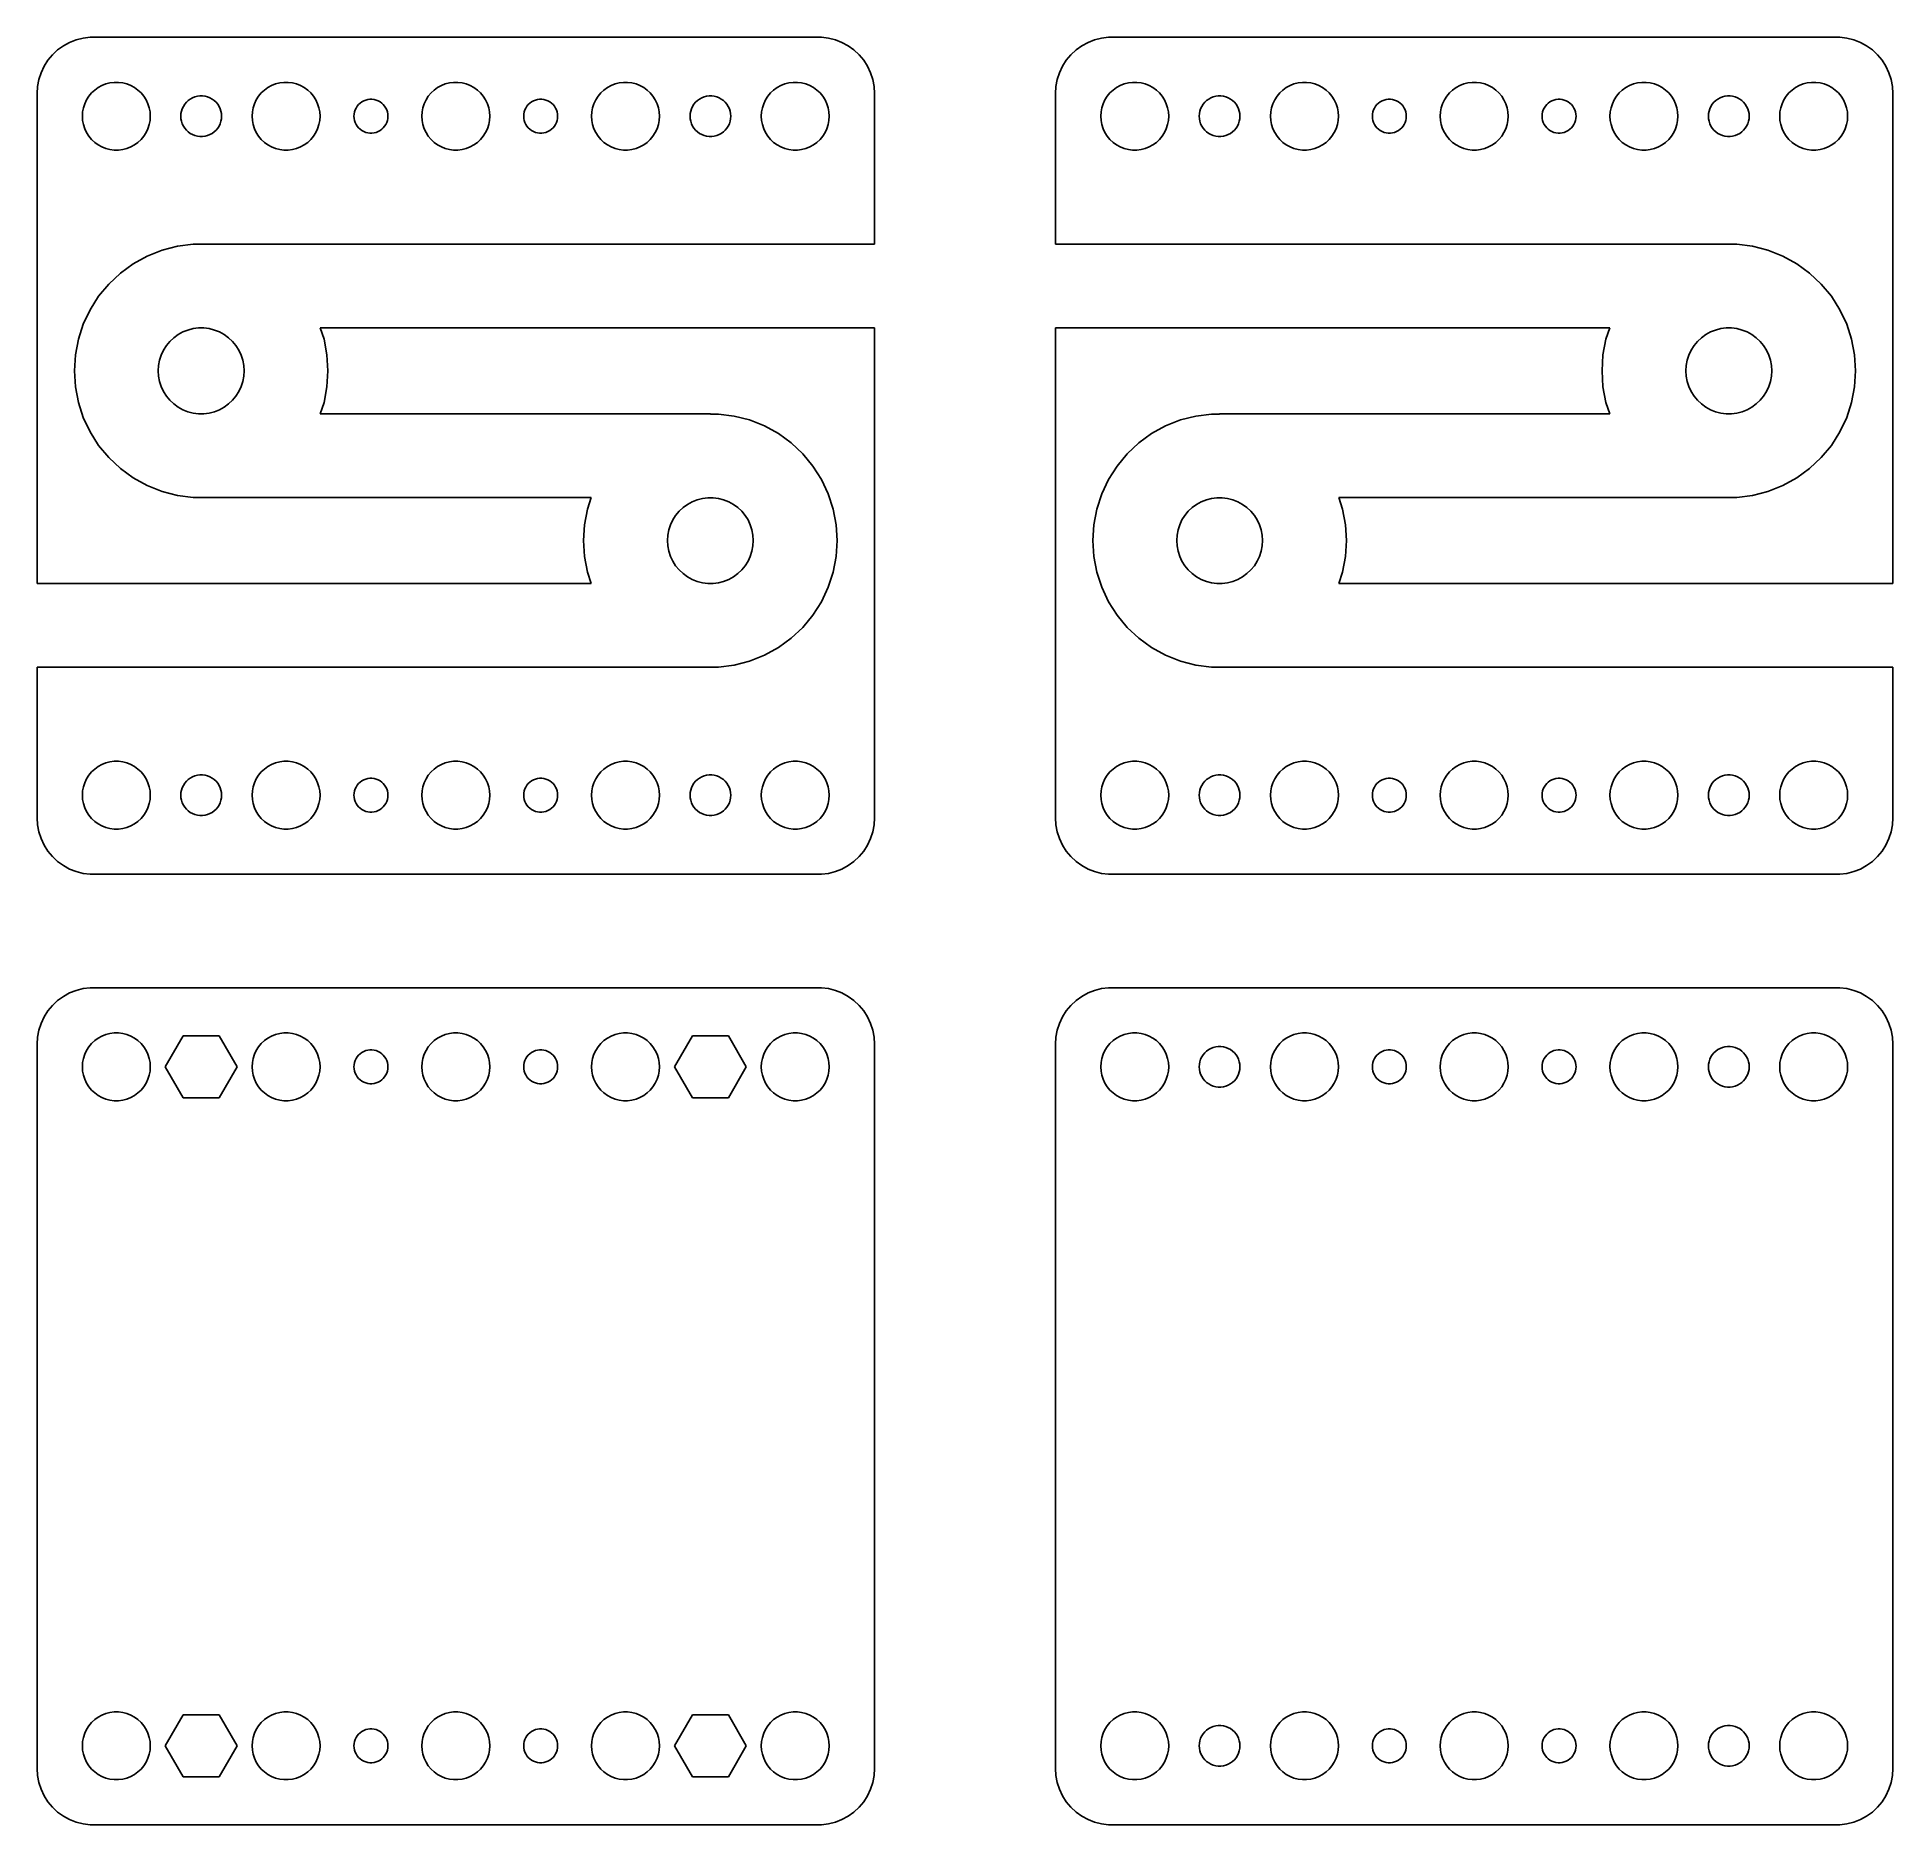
# Model space of a CAD drawing. Header units: metres. Extents: x -37 to 127, y -37 to 121.
import ezdxf

# ---------------------------------------------------------------- set-up
doc = ezdxf.new("R2010")
doc.units = ezdxf.units.M

msp = doc.modelspace()

# ---------------------------------------------------------------- linework, layer by layer
for p, q in [((-35.1871, 119.853), (-35.6448, 119.423)), ((-34.6791, 120.222), (-35.1871, 119.853)), ((-34.1289, 120.524), (-34.6791, 120.222)), ((-33.5451, 120.755), (-34.1289, 120.524)), ((-32.9369, 120.911), (-33.5451, 120.755)), ((-32.3139, 120.99), (-32.9369, 120.911)), ((32.3139, 120.99), (-32.3139, 120.99)), ((32.9369, 120.911), (32.3139, 120.99)), ((33.5451, 120.755), (32.9369, 120.911)), ((34.1289, 120.524), (33.5451, 120.755)), ((34.6791, 120.222), (34.1289, 120.524)), ((35.1871, 119.853), (34.6791, 120.222)), ((35.6448, 119.423), (35.1871, 119.853)), ((54.8129, 119.853), (54.3551, 119.423)), ((55.3209, 120.222), (54.8129, 119.853)), ((55.8711, 120.524), (55.3209, 120.222)), ((56.4549, 120.755), (55.8711, 120.524)), ((57.0631, 120.911), (56.4549, 120.755)), ((57.686, 120.99), (57.0631, 120.911)), ((122.314, 120.99), (57.686, 120.99)), ((122.937, 120.911), (122.314, 120.99)), ((123.545, 120.755), (122.937, 120.911)), ((124.129, 120.524), (123.545, 120.755)), ((124.679, 120.222), (124.129, 120.524)), ((125.187, 119.853), (124.679, 120.222)), ((125.645, 119.423), (125.187, 119.853)), ((-36.3815, 118.409), (-36.6489, 117.841)), ((-36.0451, 118.939), (-36.3815, 118.409)), ((-35.6448, 119.423), (-36.0451, 118.939)), ((36.0451, 118.939), (35.6448, 119.423)), ((36.3815, 118.409), (36.0451, 118.939)), ((36.6489, 117.841), (36.3815, 118.409)), ((53.6185, 118.409), (53.3511, 117.841)), ((53.9549, 118.939), (53.6185, 118.409)), ((54.3551, 119.423), (53.9549, 118.939)), ((126.045, 118.939), (125.645, 119.423)), ((126.382, 118.409), (126.045, 118.939)), ((126.649, 117.841), (126.382, 118.409)), ((-36.9606, 116.627), (-37, 116)), ((-36.8429, 117.243), (-36.9606, 116.627)), ((-36.6489, 117.841), (-36.8429, 117.243)), ((-31.9123, 116.312), (-31.6075, 116.533)), ((-31.6075, 116.533), (-31.2773, 116.714)), ((-31.2773, 116.714), (-30.927, 116.853)), ((-30.927, 116.853), (-30.5621, 116.947)), ((-30.5621, 116.947), (-30.1884, 116.994)), ((-30.1884, 116.994), (-29.8116, 116.994)), ((-29.8116, 116.994), (-29.4379, 116.947)), ((-29.4379, 116.947), (-29.0729, 116.853)), ((-29.0729, 116.853), (-28.7227, 116.714)), ((-28.7227, 116.714), (-28.3925, 116.533)), ((-28.3925, 116.533), (-28.0877, 116.312)), ((-16.9123, 116.312), (-16.6075, 116.533)), ((-16.6075, 116.533), (-16.2773, 116.714)), ((-16.2773, 116.714), (-15.927, 116.853)), ((-15.927, 116.853), (-15.5621, 116.947)), ((-15.5621, 116.947), (-15.1884, 116.994)), ((-15.1884, 116.994), (-14.8116, 116.994)), ((-14.8116, 116.994), (-14.4379, 116.947)), ((-14.4379, 116.947), (-14.0729, 116.853)), ((-14.0729, 116.853), (-13.7227, 116.714)), ((-13.7227, 116.714), (-13.3925, 116.533)), ((-13.3925, 116.533), (-13.0877, 116.312)), ((-1.91226, 116.312), (-1.60747, 116.533)), ((-1.60747, 116.533), (-1.27733, 116.714)), ((-1.27733, 116.714), (-0.92705, 116.853)), ((-0.92705, 116.853), (-0.56213, 116.947)), ((-0.56213, 116.947), (-0.18837, 116.994)), ((-0.18837, 116.994), (0.18837, 116.994)), ((0.18837, 116.994), (0.56213, 116.947)), ((0.56213, 116.947), (0.92705, 116.853)), ((0.92705, 116.853), (1.27733, 116.714)), ((1.27733, 116.714), (1.60747, 116.533)), ((1.60747, 116.533), (1.91226, 116.312)), ((13.0877, 116.312), (13.3925, 116.533)), ((13.3925, 116.533), (13.7227, 116.714)), ((13.7227, 116.714), (14.0729, 116.853)), ((14.0729, 116.853), (14.4379, 116.947)), ((14.4379, 116.947), (14.8116, 116.994)), ((14.8116, 116.994), (15.1884, 116.994)), ((15.1884, 116.994), (15.5621, 116.947)), ((15.5621, 116.947), (15.927, 116.853)), ((15.927, 116.853), (16.2773, 116.714)), ((16.2773, 116.714), (16.6075, 116.533)), ((16.6075, 116.533), (16.9123, 116.312)), ((28.0877, 116.312), (28.3925, 116.533)), ((28.3925, 116.533), (28.7227, 116.714)), ((28.7227, 116.714), (29.0729, 116.853)), ((29.0729, 116.853), (29.4379, 116.947)), ((29.4379, 116.947), (29.8116, 116.994)), ((29.8116, 116.994), (30.1884, 116.994)), ((30.1884, 116.994), (30.5621, 116.947)), ((30.5621, 116.947), (30.927, 116.853)), ((30.927, 116.853), (31.2773, 116.714)), ((31.2773, 116.714), (31.6075, 116.533)), ((31.6075, 116.533), (31.9123, 116.312)), ((36.8429, 117.243), (36.6489, 117.841)), ((36.9606, 116.627), (36.8429, 117.243)), ((37, 116), (36.9606, 116.627)), ((53.0394, 116.627), (53, 116)), ((53.1571, 117.243), (53.0394, 116.627)), ((53.3511, 117.841), (53.1571, 117.243)), ((58.0877, 116.312), (58.3925, 116.533)), ((58.3925, 116.533), (58.7227, 116.714)), ((58.7227, 116.714), (59.0729, 116.853)), ((59.0729, 116.853), (59.4379, 116.947)), ((59.4379, 116.947), (59.8116, 116.994)), ((59.8116, 116.994), (60.1884, 116.994)), ((60.1884, 116.994), (60.5621, 116.947)), ((60.5621, 116.947), (60.927, 116.853)), ((60.927, 116.853), (61.2773, 116.714)), ((61.2773, 116.714), (61.6075, 116.533)), ((61.6075, 116.533), (61.9123, 116.312)), ((73.0877, 116.312), (73.3925, 116.533)), ((73.3925, 116.533), (73.7227, 116.714)), ((73.7227, 116.714), (74.073, 116.853)), ((74.073, 116.853), (74.4379, 116.947)), ((74.4379, 116.947), (74.8116, 116.994)), ((74.8116, 116.994), (75.1884, 116.994)), ((75.1884, 116.994), (75.5621, 116.947)), ((75.5621, 116.947), (75.927, 116.853)), ((75.927, 116.853), (76.2773, 116.714)), ((76.2773, 116.714), (76.6075, 116.533)), ((76.6075, 116.533), (76.9123, 116.312)), ((88.0877, 116.312), (88.3925, 116.533)), ((88.3925, 116.533), (88.7227, 116.714)), ((88.7227, 116.714), (89.073, 116.853)), ((89.073, 116.853), (89.4379, 116.947)), ((89.4379, 116.947), (89.8116, 116.994)), ((89.8116, 116.994), (90.1884, 116.994)), ((90.1884, 116.994), (90.5621, 116.947)), ((90.5621, 116.947), (90.927, 116.853)), ((90.927, 116.853), (91.2773, 116.714)), ((91.2773, 116.714), (91.6075, 116.533)), ((91.6075, 116.533), (91.9123, 116.312)), ((103.088, 116.312), (103.393, 116.533)), ((103.393, 116.533), (103.723, 116.714)), ((103.723, 116.714), (104.073, 116.853)), ((104.073, 116.853), (104.438, 116.947)), ((104.438, 116.947), (104.812, 116.994)), ((104.812, 116.994), (105.188, 116.994)), ((105.188, 116.994), (105.562, 116.947)), ((105.562, 116.947), (105.927, 116.853)), ((105.927, 116.853), (106.277, 116.714)), ((106.277, 116.714), (106.607, 116.533)), ((106.607, 116.533), (106.912, 116.312)), ((118.088, 116.312), (118.393, 116.533)), ((118.393, 116.533), (118.723, 116.714)), ((118.723, 116.714), (119.073, 116.853)), ((119.073, 116.853), (119.438, 116.947)), ((119.438, 116.947), (119.812, 116.994)), ((119.812, 116.994), (120.188, 116.994)), ((120.188, 116.994), (120.562, 116.947)), ((120.562, 116.947), (120.927, 116.853)), ((120.927, 116.853), (121.277, 116.714)), ((121.277, 116.714), (121.607, 116.533)), ((121.607, 116.533), (121.912, 116.312)), ((126.843, 117.243), (126.649, 117.841)), ((126.961, 116.627), (126.843, 117.243)), ((127, 116), (126.961, 116.627)), ((-37, 116), (-37, 72.6997)), ((-32.9057, 114.746), (-32.7893, 115.104)), ((-32.7893, 115.104), (-32.6289, 115.445)), ((-32.6289, 115.445), (-32.427, 115.763)), ((-32.427, 115.763), (-32.1869, 116.054)), ((-32.1869, 116.054), (-31.9123, 116.312)), ((-28.0877, 116.312), (-27.8131, 116.054)), ((-27.8131, 116.054), (-27.5729, 115.763)), ((-27.5729, 115.763), (-27.3711, 115.445)), ((-27.3711, 115.445), (-27.2107, 115.104)), ((-27.2107, 115.104), (-27.0942, 114.746)), ((-24.1736, 114.663), (-24.0773, 114.867)), ((-24.0773, 114.867), (-23.9562, 115.058)), ((-23.9562, 115.058), (-23.8121, 115.232)), ((-23.8121, 115.232), (-23.6474, 115.387)), ((-23.6474, 115.387), (-23.4645, 115.52)), ((-23.4645, 115.52), (-23.2664, 115.629)), ((-23.2664, 115.629), (-23.0562, 115.712)), ((-23.0562, 115.712), (-22.8373, 115.768)), ((-22.8373, 115.768), (-22.613, 115.796)), ((-22.613, 115.796), (-22.387, 115.796)), ((-22.387, 115.796), (-22.1627, 115.768)), ((-22.1627, 115.768), (-21.9438, 115.712)), ((-21.9438, 115.712), (-21.7336, 115.629)), ((-21.7336, 115.629), (-21.5355, 115.52)), ((-21.5355, 115.52), (-21.3526, 115.387)), ((-21.3526, 115.387), (-21.1879, 115.232)), ((-21.1879, 115.232), (-21.0438, 115.058)), ((-21.0438, 115.058), (-20.9226, 114.867)), ((-20.9226, 114.867), (-20.8264, 114.663)), ((-17.9057, 114.746), (-17.7893, 115.104)), ((-17.7893, 115.104), (-17.6289, 115.445)), ((-17.6289, 115.445), (-17.427, 115.763)), ((-17.427, 115.763), (-17.1869, 116.054)), ((-17.1869, 116.054), (-16.9123, 116.312)), ((-13.0877, 116.312), (-12.8131, 116.054)), ((-12.8131, 116.054), (-12.5729, 115.763)), ((-12.5729, 115.763), (-12.3711, 115.445)), ((-12.3711, 115.445), (-12.2107, 115.104)), ((-12.2107, 115.104), (-12.0942, 114.746)), ((-8.81445, 114.723), (-8.71352, 114.882)), ((-8.71352, 114.882), (-8.59344, 115.027)), ((-8.59344, 115.027), (-8.45613, 115.156)), ((-8.45613, 115.156), (-8.30373, 115.266)), ((-8.30373, 115.266), (-8.13866, 115.357)), ((-8.13866, 115.357), (-7.96352, 115.427)), ((-7.96352, 115.427), (-7.78107, 115.473)), ((-7.78107, 115.473), (-7.59418, 115.497)), ((-7.59418, 115.497), (-7.40581, 115.497)), ((-7.40581, 115.497), (-7.21892, 115.473)), ((-7.21892, 115.473), (-7.03647, 115.427)), ((-7.03647, 115.427), (-6.86133, 115.357)), ((-6.86133, 115.357), (-6.69626, 115.266)), ((-6.69626, 115.266), (-6.54385, 115.156)), ((-6.54385, 115.156), (-6.40654, 115.027)), ((-6.40654, 115.027), (-6.28647, 114.882)), ((-6.28647, 114.882), (-6.18553, 114.723)), ((-2.90575, 114.746), (-2.78932, 115.104)), ((-2.78932, 115.104), (-2.62891, 115.445)), ((-2.62891, 115.445), (-2.42705, 115.763)), ((-2.42705, 115.763), (-2.1869, 116.054)), ((-2.1869, 116.054), (-1.91226, 116.312)), ((1.91226, 116.312), (2.1869, 116.054)), ((2.1869, 116.054), (2.42705, 115.763)), ((2.42705, 115.763), (2.62891, 115.445)), ((2.62891, 115.445), (2.78932, 115.104)), ((2.78932, 115.104), (2.90575, 114.746)), ((6.18553, 114.723), (6.28647, 114.882)), ((6.28647, 114.882), (6.40654, 115.027)), ((6.40654, 115.027), (6.54385, 115.156)), ((6.54385, 115.156), (6.69626, 115.266)), ((6.69626, 115.266), (6.86133, 115.357)), ((6.86133, 115.357), (7.03647, 115.427)), ((7.03647, 115.427), (7.21892, 115.473)), ((7.21892, 115.473), (7.40581, 115.497)), ((7.40581, 115.497), (7.59418, 115.497)), ((7.59418, 115.497), (7.78107, 115.473)), ((7.78107, 115.473), (7.96352, 115.427)), ((7.96352, 115.427), (8.13866, 115.357)), ((8.13866, 115.357), (8.30373, 115.266)), ((8.30373, 115.266), (8.45613, 115.156)), ((8.45613, 115.156), (8.59344, 115.027)), ((8.59344, 115.027), (8.71352, 114.882)), ((8.71352, 114.882), (8.81445, 114.723)), ((12.0942, 114.746), (12.2107, 115.104)), ((12.2107, 115.104), (12.3711, 115.445)), ((12.3711, 115.445), (12.5729, 115.763)), ((12.5729, 115.763), (12.8131, 116.054)), ((12.8131, 116.054), (13.0877, 116.312)), ((16.9123, 116.312), (17.1869, 116.054)), ((17.1869, 116.054), (17.427, 115.763)), ((17.427, 115.763), (17.6289, 115.445)), ((17.6289, 115.445), (17.7893, 115.104)), ((17.7893, 115.104), (17.9057, 114.746)), ((20.8264, 114.663), (20.9226, 114.867)), ((20.9226, 114.867), (21.0438, 115.058)), ((21.0438, 115.058), (21.1879, 115.232)), ((21.1879, 115.232), (21.3526, 115.387)), ((21.3526, 115.387), (21.5355, 115.52)), ((21.5355, 115.52), (21.7336, 115.629)), ((21.7336, 115.629), (21.9438, 115.712)), ((21.9438, 115.712), (22.1627, 115.768)), ((22.1627, 115.768), (22.387, 115.796)), ((22.387, 115.796), (22.613, 115.796)), ((22.613, 115.796), (22.8373, 115.768)), ((22.8373, 115.768), (23.0562, 115.712)), ((23.0562, 115.712), (23.2664, 115.629)), ((23.2664, 115.629), (23.4645, 115.52)), ((23.4645, 115.52), (23.6474, 115.387)), ((23.6474, 115.387), (23.8121, 115.232)), ((23.8121, 115.232), (23.9562, 115.058)), ((23.9562, 115.058), (24.0773, 114.867)), ((24.0773, 114.867), (24.1736, 114.663)), ((27.0942, 114.746), (27.2107, 115.104)), ((27.2107, 115.104), (27.3711, 115.445)), ((27.3711, 115.445), (27.5729, 115.763)), ((27.5729, 115.763), (27.8131, 116.054)), ((27.8131, 116.054), (28.0877, 116.312)), ((31.9123, 116.312), (32.1869, 116.054)), ((32.1869, 116.054), (32.427, 115.763)), ((32.427, 115.763), (32.6289, 115.445)), ((32.6289, 115.445), (32.7893, 115.104)), ((32.7893, 115.104), (32.9057, 114.746)), ((37, 102.7), (37, 116)), ((53, 116), (53, 102.7)), ((57.0942, 114.746), (57.2107, 115.104)), ((57.2107, 115.104), (57.3711, 115.445)), ((57.3711, 115.445), (57.5729, 115.763)), ((57.5729, 115.763), (57.8131, 116.054)), ((57.8131, 116.054), (58.0877, 116.312)), ((61.9123, 116.312), (62.1869, 116.054)), ((62.1869, 116.054), (62.427, 115.763)), ((62.427, 115.763), (62.6289, 115.445)), ((62.6289, 115.445), (62.7893, 115.104)), ((62.7893, 115.104), (62.9057, 114.746)), ((65.8264, 114.663), (65.9226, 114.867)), ((65.9226, 114.867), (66.0438, 115.058)), ((66.0438, 115.058), (66.1879, 115.232)), ((66.1879, 115.232), (66.3526, 115.387)), ((66.3526, 115.387), (66.5355, 115.52)), ((66.5355, 115.52), (66.7336, 115.629)), ((66.7336, 115.629), (66.9438, 115.712)), ((66.9438, 115.712), (67.1627, 115.768)), ((67.1627, 115.768), (67.387, 115.796)), ((67.387, 115.796), (67.613, 115.796)), ((67.613, 115.796), (67.8373, 115.768)), ((67.8373, 115.768), (68.0562, 115.712)), ((68.0562, 115.712), (68.2664, 115.629)), ((68.2664, 115.629), (68.4645, 115.52)), ((68.4645, 115.52), (68.6474, 115.387)), ((68.6474, 115.387), (68.8121, 115.232)), ((68.8121, 115.232), (68.9562, 115.058)), ((68.9562, 115.058), (69.0773, 114.867)), ((69.0773, 114.867), (69.1736, 114.663)), ((72.0943, 114.746), (72.2107, 115.104)), ((72.2107, 115.104), (72.3711, 115.445)), ((72.3711, 115.445), (72.573, 115.763)), ((72.573, 115.763), (72.8131, 116.054)), ((72.8131, 116.054), (73.0877, 116.312)), ((76.9123, 116.312), (77.1869, 116.054)), ((77.1869, 116.054), (77.427, 115.763)), ((77.427, 115.763), (77.6289, 115.445)), ((77.6289, 115.445), (77.7893, 115.104)), ((77.7893, 115.104), (77.9057, 114.746)), ((81.1855, 114.723), (81.2865, 114.882)), ((81.2865, 114.882), (81.4065, 115.027)), ((81.4065, 115.027), (81.5439, 115.156)), ((81.5439, 115.156), (81.6963, 115.266)), ((81.6963, 115.266), (81.8613, 115.357)), ((81.8613, 115.357), (82.0365, 115.427)), ((82.0365, 115.427), (82.2189, 115.473)), ((82.2189, 115.473), (82.4058, 115.497)), ((82.4058, 115.497), (82.5942, 115.497)), ((82.5942, 115.497), (82.7811, 115.473)), ((82.7811, 115.473), (82.9635, 115.427)), ((82.9635, 115.427), (83.1387, 115.357)), ((83.1387, 115.357), (83.3037, 115.266)), ((83.3037, 115.266), (83.4561, 115.156)), ((83.4561, 115.156), (83.5934, 115.027)), ((83.5934, 115.027), (83.7135, 114.882)), ((83.7135, 114.882), (83.8145, 114.723)), ((87.0943, 114.746), (87.2107, 115.104)), ((87.2107, 115.104), (87.3711, 115.445)), ((87.3711, 115.445), (87.573, 115.763)), ((87.573, 115.763), (87.8131, 116.054)), ((87.8131, 116.054), (88.0877, 116.312)), ((91.9123, 116.312), (92.1869, 116.054)), ((92.1869, 116.054), (92.427, 115.763)), ((92.427, 115.763), (92.6289, 115.445)), ((92.6289, 115.445), (92.7893, 115.104)), ((92.7893, 115.104), (92.9057, 114.746)), ((96.1855, 114.723), (96.2865, 114.882)), ((96.2865, 114.882), (96.4065, 115.027)), ((96.4065, 115.027), (96.5439, 115.156)), ((96.5439, 115.156), (96.6963, 115.266)), ((96.6963, 115.266), (96.8613, 115.357)), ((96.8613, 115.357), (97.0365, 115.427)), ((97.0365, 115.427), (97.2189, 115.473)), ((97.2189, 115.473), (97.4058, 115.497)), ((97.4058, 115.497), (97.5942, 115.497)), ((97.5942, 115.497), (97.7811, 115.473)), ((97.7811, 115.473), (97.9635, 115.427)), ((97.9635, 115.427), (98.1387, 115.357)), ((98.1387, 115.357), (98.3037, 115.266)), ((98.3037, 115.266), (98.4561, 115.156)), ((98.4561, 115.156), (98.5934, 115.027)), ((98.5934, 115.027), (98.7135, 114.882)), ((98.7135, 114.882), (98.8145, 114.723)), ((102.094, 114.746), (102.211, 115.104)), ((102.211, 115.104), (102.371, 115.445)), ((102.371, 115.445), (102.573, 115.763)), ((102.573, 115.763), (102.813, 116.054)), ((102.813, 116.054), (103.088, 116.312)), ((106.912, 116.312), (107.187, 116.054)), ((107.187, 116.054), (107.427, 115.763)), ((107.427, 115.763), (107.629, 115.445)), ((107.629, 115.445), (107.789, 115.104)), ((107.789, 115.104), (107.906, 114.746)), ((110.826, 114.663), (110.923, 114.867)), ((110.923, 114.867), (111.044, 115.058)), ((111.044, 115.058), (111.188, 115.232)), ((111.188, 115.232), (111.353, 115.387)), ((111.353, 115.387), (111.536, 115.52)), ((111.536, 115.52), (111.734, 115.629)), ((111.734, 115.629), (111.944, 115.712)), ((111.944, 115.712), (112.163, 115.768)), ((112.163, 115.768), (112.387, 115.796)), ((112.387, 115.796), (112.613, 115.796)), ((112.613, 115.796), (112.837, 115.768)), ((112.837, 115.768), (113.056, 115.712)), ((113.056, 115.712), (113.266, 115.629)), ((113.266, 115.629), (113.464, 115.52)), ((113.464, 115.52), (113.647, 115.387)), ((113.647, 115.387), (113.812, 115.232)), ((113.812, 115.232), (113.956, 115.058)), ((113.956, 115.058), (114.077, 114.867)), ((114.077, 114.867), (114.174, 114.663)), ((117.094, 114.746), (117.211, 115.104)), ((117.211, 115.104), (117.371, 115.445)), ((117.371, 115.445), (117.573, 115.763)), ((117.573, 115.763), (117.813, 116.054)), ((117.813, 116.054), (118.088, 116.312)), ((121.912, 116.312), (122.187, 116.054)), ((122.187, 116.054), (122.427, 115.763)), ((122.427, 115.763), (122.629, 115.445)), ((122.629, 115.445), (122.789, 115.104)), ((122.789, 115.104), (122.906, 114.746)), ((127, 72.6997), (127, 116)), ((-33, 114), (-32.9763, 114.376)), ((-32.9763, 113.624), (-33, 114)), ((-32.9763, 114.376), (-32.9057, 114.746)), ((-32.9057, 113.254), (-32.9763, 113.624)), ((-32.7893, 112.896), (-32.9057, 113.254)), ((-27.0942, 113.254), (-27.2107, 112.896)), ((-27.0942, 114.746), (-27.0237, 114.376)), ((-27.0237, 113.624), (-27.0942, 113.254)), ((-27.0237, 114.376), (-27, 114)), ((-27, 114), (-27.0237, 113.624)), ((-24.3, 114), (-24.2858, 114.226)), ((-24.2858, 113.774), (-24.3, 114)), ((-24.2858, 114.226), (-24.2434, 114.448)), ((-24.2434, 113.552), (-24.2858, 113.774)), ((-24.2434, 114.448), (-24.1736, 114.663)), ((-24.1736, 113.337), (-24.2434, 113.552)), ((-24.0773, 113.133), (-24.1736, 113.337)), ((-20.8264, 113.337), (-20.9226, 113.133)), ((-20.8264, 114.663), (-20.7565, 114.448)), ((-20.7565, 113.552), (-20.8264, 113.337)), ((-20.7565, 114.448), (-20.7142, 114.226)), ((-20.7142, 113.774), (-20.7565, 113.552)), ((-20.7142, 114.226), (-20.7, 114)), ((-20.7, 114), (-20.7142, 113.774)), ((-18, 114), (-17.9763, 114.376)), ((-17.9763, 113.624), (-18, 114)), ((-17.9763, 114.376), (-17.9057, 114.746)), ((-17.9057, 113.254), (-17.9763, 113.624)), ((-17.7893, 112.896), (-17.9057, 113.254)), ((-12.0942, 113.254), (-12.2107, 112.896)), ((-12.0942, 114.746), (-12.0237, 114.376)), ((-12.0237, 113.624), (-12.0942, 113.254)), ((-12.0237, 114.376), (-12, 114)), ((-12, 114), (-12.0237, 113.624)), ((-9, 114), (-8.98816, 114.188)), ((-8.98816, 113.812), (-9, 114)), ((-8.98816, 114.188), (-8.95287, 114.373)), ((-8.95287, 113.627), (-8.98816, 113.812)), ((-8.95287, 114.373), (-8.89465, 114.552)), ((-8.89465, 113.448), (-8.95287, 113.627)), ((-8.89465, 114.552), (-8.81445, 114.723)), ((-8.81445, 113.277), (-8.89465, 113.448)), ((-8.71352, 113.118), (-8.81445, 113.277)), ((-6.18553, 113.277), (-6.28647, 113.118)), ((-6.18553, 114.723), (-6.10533, 114.552)), ((-6.10533, 113.448), (-6.18553, 113.277)), ((-6.10533, 114.552), (-6.04712, 114.373)), ((-6.04712, 113.627), (-6.10533, 113.448)), ((-6.04712, 114.373), (-6.01183, 114.188)), ((-6.01183, 113.812), (-6.04712, 113.627)), ((-6.01183, 114.188), (-6, 114)), ((-6, 114), (-6.01183, 113.812)), ((-3, 114), (-2.97633, 114.376)), ((-2.97633, 113.624), (-3, 114)), ((-2.97633, 114.376), (-2.90575, 114.746)), ((-2.90575, 113.254), (-2.97633, 113.624)), ((-2.78932, 112.896), (-2.90575, 113.254)), ((2.90575, 113.254), (2.78932, 112.896)), ((2.90575, 114.746), (2.97633, 114.376)), ((2.97633, 113.624), (2.90575, 113.254)), ((2.97633, 114.376), (3, 114)), ((3, 114), (2.97633, 113.624)), ((6, 114), (6.01183, 114.188)), ((6.01183, 113.812), (6, 114)), ((6.01183, 114.188), (6.04712, 114.373)), ((6.04712, 113.627), (6.01183, 113.812)), ((6.04712, 114.373), (6.10533, 114.552)), ((6.10533, 113.448), (6.04712, 113.627)), ((6.10533, 114.552), (6.18553, 114.723)), ((6.18553, 113.277), (6.10533, 113.448)), ((6.28647, 113.118), (6.18553, 113.277)), ((8.81445, 113.277), (8.71352, 113.118)), ((8.81445, 114.723), (8.89465, 114.552)), ((8.89465, 113.448), (8.81445, 113.277)), ((8.89465, 114.552), (8.95287, 114.373)), ((8.95287, 113.627), (8.89465, 113.448)), ((8.95287, 114.373), (8.98816, 114.188)), ((8.98816, 113.812), (8.95287, 113.627)), ((8.98816, 114.188), (9, 114)), ((9, 114), (8.98816, 113.812)), ((12, 114), (12.0237, 114.376)), ((12.0237, 113.624), (12, 114)), ((12.0237, 114.376), (12.0942, 114.746)), ((12.0942, 113.254), (12.0237, 113.624)), ((12.2107, 112.896), (12.0942, 113.254)), ((17.9057, 113.254), (17.7893, 112.896)), ((17.9057, 114.746), (17.9763, 114.376)), ((17.9763, 113.624), (17.9057, 113.254)), ((17.9763, 114.376), (18, 114)), ((18, 114), (17.9763, 113.624)), ((20.7, 114), (20.7142, 114.226)), ((20.7142, 113.774), (20.7, 114)), ((20.7142, 114.226), (20.7565, 114.448)), ((20.7565, 113.552), (20.7142, 113.774)), ((20.7565, 114.448), (20.8264, 114.663)), ((20.8264, 113.337), (20.7565, 113.552)), ((20.9226, 113.133), (20.8264, 113.337)), ((24.1736, 113.337), (24.0773, 113.133)), ((24.1736, 114.663), (24.2434, 114.448)), ((24.2434, 113.552), (24.1736, 113.337)), ((24.2434, 114.448), (24.2858, 114.226)), ((24.2858, 113.774), (24.2434, 113.552)), ((24.2858, 114.226), (24.3, 114)), ((24.3, 114), (24.2858, 113.774)), ((27, 114), (27.0237, 114.376)), ((27.0237, 113.624), (27, 114)), ((27.0237, 114.376), (27.0942, 114.746)), ((27.0942, 113.254), (27.0237, 113.624)), ((27.2107, 112.896), (27.0942, 113.254)), ((32.9057, 113.254), (32.7893, 112.896)), ((32.9057, 114.746), (32.9763, 114.376)), ((32.9763, 113.624), (32.9057, 113.254)), ((32.9763, 114.376), (33, 114)), ((33, 114), (32.9763, 113.624)), ((57, 114), (57.0237, 114.376)), ((57.0237, 113.624), (57, 114)), ((57.0237, 114.376), (57.0942, 114.746)), ((57.0942, 113.254), (57.0237, 113.624)), ((57.2107, 112.896), (57.0942, 113.254)), ((62.9057, 113.254), (62.7893, 112.896)), ((62.9057, 114.746), (62.9763, 114.376)), ((62.9763, 113.624), (62.9057, 113.254)), ((62.9763, 114.376), (63, 114)), ((63, 114), (62.9763, 113.624)), ((65.7, 114), (65.7142, 114.226)), ((65.7142, 113.774), (65.7, 114)), ((65.7142, 114.226), (65.7565, 114.448)), ((65.7565, 113.552), (65.7142, 113.774)), ((65.7565, 114.448), (65.8264, 114.663)), ((65.8264, 113.337), (65.7565, 113.552)), ((65.9226, 113.133), (65.8264, 113.337)), ((69.1736, 113.337), (69.0773, 113.133)), ((69.1736, 114.663), (69.2434, 114.448)), ((69.2434, 113.552), (69.1736, 113.337)), ((69.2434, 114.448), (69.2858, 114.226)), ((69.2858, 113.774), (69.2434, 113.552)), ((69.2858, 114.226), (69.3, 114)), ((69.3, 114), (69.2858, 113.774)), ((72, 114), (72.0237, 114.376)), ((72.0237, 113.624), (72, 114)), ((72.0237, 114.376), (72.0943, 114.746)), ((72.0943, 113.254), (72.0237, 113.624)), ((72.2107, 112.896), (72.0943, 113.254)), ((77.9057, 113.254), (77.7893, 112.896)), ((77.9057, 114.746), (77.9763, 114.376)), ((77.9763, 113.624), (77.9057, 113.254)), ((77.9763, 114.376), (78, 114)), ((78, 114), (77.9763, 113.624)), ((81, 114), (81.0118, 114.188)), ((81.0118, 113.812), (81, 114)), ((81.0118, 114.188), (81.0471, 114.373)), ((81.0471, 113.627), (81.0118, 113.812)), ((81.0471, 114.373), (81.1053, 114.552)), ((81.1053, 113.448), (81.0471, 113.627)), ((81.1053, 114.552), (81.1855, 114.723)), ((81.1855, 113.277), (81.1053, 113.448)), ((81.2865, 113.118), (81.1855, 113.277)), ((83.8145, 113.277), (83.7135, 113.118)), ((83.8145, 114.723), (83.8947, 114.552)), ((83.8947, 113.448), (83.8145, 113.277)), ((83.8947, 114.552), (83.9529, 114.373)), ((83.9529, 113.627), (83.8947, 113.448)), ((83.9529, 114.373), (83.9882, 114.188)), ((83.9882, 113.812), (83.9529, 113.627)), ((83.9882, 114.188), (84, 114)), ((84, 114), (83.9882, 113.812)), ((87, 114), (87.0237, 114.376)), ((87.0237, 113.624), (87, 114)), ((87.0237, 114.376), (87.0943, 114.746)), ((87.0943, 113.254), (87.0237, 113.624)), ((87.2107, 112.896), (87.0943, 113.254)), ((92.9057, 113.254), (92.7893, 112.896)), ((92.9057, 114.746), (92.9763, 114.376)), ((92.9763, 113.624), (92.9057, 113.254)), ((92.9763, 114.376), (93, 114)), ((93, 114), (92.9763, 113.624)), ((96, 114), (96.0118, 114.188)), ((96.0118, 113.812), (96, 114)), ((96.0118, 114.188), (96.0471, 114.373)), ((96.0471, 113.627), (96.0118, 113.812)), ((96.0471, 114.373), (96.1053, 114.552)), ((96.1053, 113.448), (96.0471, 113.627)), ((96.1053, 114.552), (96.1855, 114.723)), ((96.1855, 113.277), (96.1053, 113.448)), ((96.2865, 113.118), (96.1855, 113.277)), ((98.8145, 113.277), (98.7135, 113.118)), ((98.8145, 114.723), (98.8947, 114.552)), ((98.8947, 113.448), (98.8145, 113.277)), ((98.8947, 114.552), (98.9529, 114.373)), ((98.9529, 113.627), (98.8947, 113.448)), ((98.9529, 114.373), (98.9882, 114.188)), ((98.9882, 113.812), (98.9529, 113.627)), ((98.9882, 114.188), (99, 114)), ((99, 114), (98.9882, 113.812)), ((102, 114), (102.024, 114.376)), ((102.024, 113.624), (102, 114)), ((102.024, 114.376), (102.094, 114.746)), ((102.094, 113.254), (102.024, 113.624)), ((102.211, 112.896), (102.094, 113.254)), ((107.906, 113.254), (107.789, 112.896)), ((107.906, 114.746), (107.976, 114.376)), ((107.976, 113.624), (107.906, 113.254)), ((107.976, 114.376), (108, 114)), ((108, 114), (107.976, 113.624)), ((110.7, 114), (110.714, 114.226)), ((110.714, 113.774), (110.7, 114)), ((110.714, 114.226), (110.757, 114.448)), ((110.757, 113.552), (110.714, 113.774)), ((110.757, 114.448), (110.826, 114.663)), ((110.826, 113.337), (110.757, 113.552)), ((110.923, 113.133), (110.826, 113.337)), ((114.174, 113.337), (114.077, 113.133)), ((114.174, 114.663), (114.243, 114.448)), ((114.243, 113.552), (114.174, 113.337)), ((114.243, 114.448), (114.286, 114.226)), ((114.286, 113.774), (114.243, 113.552)), ((114.286, 114.226), (114.3, 114)), ((114.3, 114), (114.286, 113.774)), ((117, 114), (117.024, 114.376)), ((117.024, 113.624), (117, 114)), ((117.024, 114.376), (117.094, 114.746)), ((117.094, 113.254), (117.024, 113.624)), ((117.211, 112.896), (117.094, 113.254)), ((122.906, 113.254), (122.789, 112.896)), ((122.906, 114.746), (122.976, 114.376)), ((122.976, 113.624), (122.906, 113.254)), ((122.976, 114.376), (123, 114)), ((123, 114), (122.976, 113.624)), ((-32.6289, 112.555), (-32.7893, 112.896)), ((-32.427, 112.237), (-32.6289, 112.555)), ((-32.1869, 111.946), (-32.427, 112.237)), ((-31.9123, 111.688), (-32.1869, 111.946)), ((-31.6075, 111.467), (-31.9123, 111.688)), ((-28.0877, 111.688), (-28.3925, 111.467)), ((-27.8131, 111.946), (-28.0877, 111.688)), ((-27.5729, 112.237), (-27.8131, 111.946)), ((-27.3711, 112.555), (-27.5729, 112.237)), ((-27.2107, 112.896), (-27.3711, 112.555)), ((-23.9562, 112.942), (-24.0773, 113.133)), ((-23.8121, 112.768), (-23.9562, 112.942)), ((-23.6474, 112.613), (-23.8121, 112.768)), ((-23.4645, 112.48), (-23.6474, 112.613)), ((-23.2664, 112.371), (-23.4645, 112.48)), ((-23.0562, 112.288), (-23.2664, 112.371)), ((-22.8373, 112.232), (-23.0562, 112.288)), ((-22.613, 112.204), (-22.8373, 112.232)), ((-22.387, 112.204), (-22.613, 112.204)), ((-22.1627, 112.232), (-22.387, 112.204)), ((-21.9438, 112.288), (-22.1627, 112.232)), ((-21.7336, 112.371), (-21.9438, 112.288)), ((-21.5355, 112.48), (-21.7336, 112.371)), ((-21.3526, 112.613), (-21.5355, 112.48)), ((-21.1879, 112.768), (-21.3526, 112.613)), ((-21.0438, 112.942), (-21.1879, 112.768)), ((-20.9226, 113.133), (-21.0438, 112.942)), ((-17.6289, 112.555), (-17.7893, 112.896)), ((-17.427, 112.237), (-17.6289, 112.555)), ((-17.1869, 111.946), (-17.427, 112.237)), ((-16.9123, 111.688), (-17.1869, 111.946)), ((-16.6075, 111.467), (-16.9123, 111.688)), ((-13.0877, 111.688), (-13.3925, 111.467)), ((-12.8131, 111.946), (-13.0877, 111.688)), ((-12.5729, 112.237), (-12.8131, 111.946)), ((-12.3711, 112.555), (-12.5729, 112.237)), ((-12.2107, 112.896), (-12.3711, 112.555)), ((-8.59344, 112.973), (-8.71352, 113.118)), ((-8.45613, 112.844), (-8.59344, 112.973)), ((-8.30373, 112.734), (-8.45613, 112.844)), ((-8.13866, 112.643), (-8.30373, 112.734)), ((-7.96352, 112.573), (-8.13866, 112.643)), ((-7.78107, 112.527), (-7.96352, 112.573)), ((-7.59418, 112.503), (-7.78107, 112.527)), ((-7.40581, 112.503), (-7.59418, 112.503)), ((-7.21892, 112.527), (-7.40581, 112.503)), ((-7.03647, 112.573), (-7.21892, 112.527)), ((-6.86133, 112.643), (-7.03647, 112.573)), ((-6.69626, 112.734), (-6.86133, 112.643)), ((-6.54385, 112.844), (-6.69626, 112.734)), ((-6.40654, 112.973), (-6.54385, 112.844)), ((-6.28647, 113.118), (-6.40654, 112.973)), ((-2.62891, 112.555), (-2.78932, 112.896)), ((-2.42705, 112.237), (-2.62891, 112.555)), ((-2.1869, 111.946), (-2.42705, 112.237)), ((-1.91226, 111.688), (-2.1869, 111.946)), ((-1.60747, 111.467), (-1.91226, 111.688)), ((1.91226, 111.688), (1.60747, 111.467)), ((2.1869, 111.946), (1.91226, 111.688)), ((2.42705, 112.237), (2.1869, 111.946)), ((2.62891, 112.555), (2.42705, 112.237)), ((2.78932, 112.896), (2.62891, 112.555)), ((6.40654, 112.973), (6.28647, 113.118)), ((6.54385, 112.844), (6.40654, 112.973)), ((6.69626, 112.734), (6.54385, 112.844)), ((6.86133, 112.643), (6.69626, 112.734)), ((7.03647, 112.573), (6.86133, 112.643)), ((7.21892, 112.527), (7.03647, 112.573)), ((7.40581, 112.503), (7.21892, 112.527)), ((7.59418, 112.503), (7.40581, 112.503)), ((7.78107, 112.527), (7.59418, 112.503)), ((7.96352, 112.573), (7.78107, 112.527)), ((8.13866, 112.643), (7.96352, 112.573)), ((8.30373, 112.734), (8.13866, 112.643)), ((8.45613, 112.844), (8.30373, 112.734)), ((8.59344, 112.973), (8.45613, 112.844)), ((8.71352, 113.118), (8.59344, 112.973)), ((12.3711, 112.555), (12.2107, 112.896)), ((12.5729, 112.237), (12.3711, 112.555)), ((12.8131, 111.946), (12.5729, 112.237)), ((13.0877, 111.688), (12.8131, 111.946)), ((13.3925, 111.467), (13.0877, 111.688)), ((16.9123, 111.688), (16.6075, 111.467)), ((17.1869, 111.946), (16.9123, 111.688)), ((17.427, 112.237), (17.1869, 111.946)), ((17.6289, 112.555), (17.427, 112.237)), ((17.7893, 112.896), (17.6289, 112.555)), ((21.0438, 112.942), (20.9226, 113.133)), ((21.1879, 112.768), (21.0438, 112.942)), ((21.3526, 112.613), (21.1879, 112.768)), ((21.5355, 112.48), (21.3526, 112.613)), ((21.7336, 112.371), (21.5355, 112.48)), ((21.9438, 112.288), (21.7336, 112.371)), ((22.1627, 112.232), (21.9438, 112.288)), ((22.387, 112.204), (22.1627, 112.232)), ((22.613, 112.204), (22.387, 112.204)), ((22.8373, 112.232), (22.613, 112.204)), ((23.0562, 112.288), (22.8373, 112.232)), ((23.2664, 112.371), (23.0562, 112.288)), ((23.4645, 112.48), (23.2664, 112.371)), ((23.6474, 112.613), (23.4645, 112.48)), ((23.8121, 112.768), (23.6474, 112.613)), ((23.9562, 112.942), (23.8121, 112.768)), ((24.0773, 113.133), (23.9562, 112.942)), ((27.3711, 112.555), (27.2107, 112.896)), ((27.5729, 112.237), (27.3711, 112.555)), ((27.8131, 111.946), (27.5729, 112.237)), ((28.0877, 111.688), (27.8131, 111.946)), ((28.3925, 111.467), (28.0877, 111.688)), ((31.9123, 111.688), (31.6075, 111.467)), ((32.1869, 111.946), (31.9123, 111.688)), ((32.427, 112.237), (32.1869, 111.946)), ((32.6289, 112.555), (32.427, 112.237)), ((32.7893, 112.896), (32.6289, 112.555)), ((57.3711, 112.555), (57.2107, 112.896)), ((57.5729, 112.237), (57.3711, 112.555)), ((57.8131, 111.946), (57.5729, 112.237)), ((58.0877, 111.688), (57.8131, 111.946)), ((58.3925, 111.467), (58.0877, 111.688)), ((61.9123, 111.688), (61.6075, 111.467)), ((62.1869, 111.946), (61.9123, 111.688)), ((62.427, 112.237), (62.1869, 111.946)), ((62.6289, 112.555), (62.427, 112.237)), ((62.7893, 112.896), (62.6289, 112.555)), ((66.0438, 112.942), (65.9226, 113.133)), ((66.1879, 112.768), (66.0438, 112.942)), ((66.3526, 112.613), (66.1879, 112.768)), ((66.5355, 112.48), (66.3526, 112.613)), ((66.7336, 112.371), (66.5355, 112.48)), ((66.9438, 112.288), (66.7336, 112.371)), ((67.1627, 112.232), (66.9438, 112.288)), ((67.387, 112.204), (67.1627, 112.232)), ((67.613, 112.204), (67.387, 112.204)), ((67.8373, 112.232), (67.613, 112.204)), ((68.0562, 112.288), (67.8373, 112.232)), ((68.2664, 112.371), (68.0562, 112.288)), ((68.4645, 112.48), (68.2664, 112.371)), ((68.6474, 112.613), (68.4645, 112.48)), ((68.8121, 112.768), (68.6474, 112.613)), ((68.9562, 112.942), (68.8121, 112.768)), ((69.0773, 113.133), (68.9562, 112.942)), ((72.3711, 112.555), (72.2107, 112.896)), ((72.573, 112.237), (72.3711, 112.555)), ((72.8131, 111.946), (72.573, 112.237)), ((73.0877, 111.688), (72.8131, 111.946)), ((73.3925, 111.467), (73.0877, 111.688)), ((76.9123, 111.688), (76.6075, 111.467)), ((77.1869, 111.946), (76.9123, 111.688)), ((77.427, 112.237), (77.1869, 111.946)), ((77.6289, 112.555), (77.427, 112.237)), ((77.7893, 112.896), (77.6289, 112.555)), ((81.4065, 112.973), (81.2865, 113.118)), ((81.5439, 112.844), (81.4065, 112.973)), ((81.6963, 112.734), (81.5439, 112.844)), ((81.8613, 112.643), (81.6963, 112.734)), ((82.0365, 112.573), (81.8613, 112.643)), ((82.2189, 112.527), (82.0365, 112.573)), ((82.4058, 112.503), (82.2189, 112.527)), ((82.5942, 112.503), (82.4058, 112.503)), ((82.7811, 112.527), (82.5942, 112.503)), ((82.9635, 112.573), (82.7811, 112.527)), ((83.1387, 112.643), (82.9635, 112.573)), ((83.3037, 112.734), (83.1387, 112.643)), ((83.4561, 112.844), (83.3037, 112.734)), ((83.5934, 112.973), (83.4561, 112.844)), ((83.7135, 113.118), (83.5934, 112.973)), ((87.3711, 112.555), (87.2107, 112.896)), ((87.573, 112.237), (87.3711, 112.555)), ((87.8131, 111.946), (87.573, 112.237)), ((88.0877, 111.688), (87.8131, 111.946)), ((88.3925, 111.467), (88.0877, 111.688)), ((91.9123, 111.688), (91.6075, 111.467)), ((92.1869, 111.946), (91.9123, 111.688)), ((92.427, 112.237), (92.1869, 111.946)), ((92.6289, 112.555), (92.427, 112.237)), ((92.7893, 112.896), (92.6289, 112.555)), ((96.4065, 112.973), (96.2865, 113.118)), ((96.5439, 112.844), (96.4065, 112.973)), ((96.6963, 112.734), (96.5439, 112.844)), ((96.8613, 112.643), (96.6963, 112.734)), ((97.0365, 112.573), (96.8613, 112.643)), ((97.2189, 112.527), (97.0365, 112.573)), ((97.4058, 112.503), (97.2189, 112.527)), ((97.5942, 112.503), (97.4058, 112.503)), ((97.7811, 112.527), (97.5942, 112.503)), ((97.9635, 112.573), (97.7811, 112.527)), ((98.1387, 112.643), (97.9635, 112.573)), ((98.3037, 112.734), (98.1387, 112.643)), ((98.4561, 112.844), (98.3037, 112.734)), ((98.5934, 112.973), (98.4561, 112.844)), ((98.7135, 113.118), (98.5934, 112.973)), ((102.371, 112.555), (102.211, 112.896)), ((102.573, 112.237), (102.371, 112.555)), ((102.813, 111.946), (102.573, 112.237)), ((103.088, 111.688), (102.813, 111.946)), ((103.393, 111.467), (103.088, 111.688)), ((106.912, 111.688), (106.607, 111.467)), ((107.187, 111.946), (106.912, 111.688)), ((107.427, 112.237), (107.187, 111.946)), ((107.629, 112.555), (107.427, 112.237)), ((107.789, 112.896), (107.629, 112.555)), ((111.044, 112.942), (110.923, 113.133)), ((111.188, 112.768), (111.044, 112.942)), ((111.353, 112.613), (111.188, 112.768)), ((111.536, 112.48), (111.353, 112.613)), ((111.734, 112.371), (111.536, 112.48)), ((111.944, 112.288), (111.734, 112.371)), ((112.163, 112.232), (111.944, 112.288)), ((112.387, 112.204), (112.163, 112.232)), ((112.613, 112.204), (112.387, 112.204)), ((112.837, 112.232), (112.613, 112.204)), ((113.056, 112.288), (112.837, 112.232)), ((113.266, 112.371), (113.056, 112.288)), ((113.464, 112.48), (113.266, 112.371)), ((113.647, 112.613), (113.464, 112.48)), ((113.812, 112.768), (113.647, 112.613)), ((113.956, 112.942), (113.812, 112.768)), ((114.077, 113.133), (113.956, 112.942)), ((117.371, 112.555), (117.211, 112.896)), ((117.573, 112.237), (117.371, 112.555)), ((117.813, 111.946), (117.573, 112.237)), ((118.088, 111.688), (117.813, 111.946)), ((118.393, 111.467), (118.088, 111.688)), ((121.912, 111.688), (121.607, 111.467)), ((122.187, 111.946), (121.912, 111.688)), ((122.427, 112.237), (122.187, 111.946)), ((122.629, 112.555), (122.427, 112.237)), ((122.789, 112.896), (122.629, 112.555)), ((-31.2773, 111.286), (-31.6075, 111.467)), ((-30.927, 111.147), (-31.2773, 111.286)), ((-30.5621, 111.053), (-30.927, 111.147)), ((-30.1884, 111.006), (-30.5621, 111.053)), ((-29.8116, 111.006), (-30.1884, 111.006)), ((-29.4379, 111.053), (-29.8116, 111.006)), ((-29.0729, 111.147), (-29.4379, 111.053)), ((-28.7227, 111.286), (-29.0729, 111.147)), ((-28.3925, 111.467), (-28.7227, 111.286)), ((-16.2773, 111.286), (-16.6075, 111.467)), ((-15.927, 111.147), (-16.2773, 111.286)), ((-15.5621, 111.053), (-15.927, 111.147)), ((-15.1884, 111.006), (-15.5621, 111.053)), ((-14.8116, 111.006), (-15.1884, 111.006)), ((-14.4379, 111.053), (-14.8116, 111.006)), ((-14.0729, 111.147), (-14.4379, 111.053)), ((-13.7227, 111.286), (-14.0729, 111.147)), ((-13.3925, 111.467), (-13.7227, 111.286)), ((-1.27733, 111.286), (-1.60747, 111.467)), ((-0.92705, 111.147), (-1.27733, 111.286)), ((-0.56213, 111.053), (-0.92705, 111.147)), ((-0.18837, 111.006), (-0.56213, 111.053)), ((0.18837, 111.006), (-0.18837, 111.006)), ((0.56213, 111.053), (0.18837, 111.006)), ((0.92705, 111.147), (0.56213, 111.053)), ((1.27733, 111.286), (0.92705, 111.147)), ((1.60747, 111.467), (1.27733, 111.286)), ((13.7227, 111.286), (13.3925, 111.467)), ((14.0729, 111.147), (13.7227, 111.286)), ((14.4379, 111.053), (14.0729, 111.147)), ((14.8116, 111.006), (14.4379, 111.053)), ((15.1884, 111.006), (14.8116, 111.006)), ((15.5621, 111.053), (15.1884, 111.006)), ((15.927, 111.147), (15.5621, 111.053)), ((16.2773, 111.286), (15.927, 111.147)), ((16.6075, 111.467), (16.2773, 111.286)), ((28.7227, 111.286), (28.3925, 111.467)), ((29.0729, 111.147), (28.7227, 111.286)), ((29.4379, 111.053), (29.0729, 111.147)), ((29.8116, 111.006), (29.4379, 111.053)), ((30.1884, 111.006), (29.8116, 111.006)), ((30.5621, 111.053), (30.1884, 111.006)), ((30.927, 111.147), (30.5621, 111.053)), ((31.2773, 111.286), (30.927, 111.147)), ((31.6075, 111.467), (31.2773, 111.286)), ((58.7227, 111.286), (58.3925, 111.467)), ((59.0729, 111.147), (58.7227, 111.286)), ((59.4379, 111.053), (59.0729, 111.147)), ((59.8116, 111.006), (59.4379, 111.053)), ((60.1884, 111.006), (59.8116, 111.006)), ((60.5621, 111.053), (60.1884, 111.006)), ((60.927, 111.147), (60.5621, 111.053)), ((61.2773, 111.286), (60.927, 111.147)), ((61.6075, 111.467), (61.2773, 111.286)), ((73.7227, 111.286), (73.3925, 111.467)), ((74.073, 111.147), (73.7227, 111.286)), ((74.4379, 111.053), (74.073, 111.147)), ((74.8116, 111.006), (74.4379, 111.053)), ((75.1884, 111.006), (74.8116, 111.006)), ((75.5621, 111.053), (75.1884, 111.006)), ((75.927, 111.147), (75.5621, 111.053)), ((76.2773, 111.286), (75.927, 111.147)), ((76.6075, 111.467), (76.2773, 111.286)), ((88.7227, 111.286), (88.3925, 111.467)), ((89.073, 111.147), (88.7227, 111.286)), ((89.4379, 111.053), (89.073, 111.147)), ((89.8116, 111.006), (89.4379, 111.053)), ((90.1884, 111.006), (89.8116, 111.006)), ((90.5621, 111.053), (90.1884, 111.006)), ((90.927, 111.147), (90.5621, 111.053)), ((91.2773, 111.286), (90.927, 111.147)), ((91.6075, 111.467), (91.2773, 111.286)), ((103.723, 111.286), (103.393, 111.467)), ((104.073, 111.147), (103.723, 111.286)), ((104.438, 111.053), (104.073, 111.147)), ((104.812, 111.006), (104.438, 111.053)), ((105.188, 111.006), (104.812, 111.006)), ((105.562, 111.053), (105.188, 111.006)), ((105.927, 111.147), (105.562, 111.053)), ((106.277, 111.286), (105.927, 111.147)), ((106.607, 111.467), (106.277, 111.286)), ((118.723, 111.286), (118.393, 111.467)), ((119.073, 111.147), (118.723, 111.286)), ((119.438, 111.053), (119.073, 111.147)), ((119.812, 111.006), (119.438, 111.053)), ((120.188, 111.006), (119.812, 111.006)), ((120.562, 111.053), (120.188, 111.006)), ((120.927, 111.147), (120.562, 111.053)), ((121.277, 111.286), (120.927, 111.147)), ((121.607, 111.467), (121.277, 111.286)), ((-27.2713, 101.64), (-25.9629, 102.158)), ((-25.9629, 102.158), (-24.5998, 102.508)), ((-24.5998, 102.508), (-23.2036, 102.684)), ((-23.2036, 102.684), (-22.5, 102.684)), ((-22.5, 102.684), (-22.5, 102.7)), ((-22.5, 102.7), (37, 102.7)), ((53, 102.7), (112.5, 102.7)), ((112.5, 102.7), (112.5, 102.684)), ((112.5, 102.684), (113.204, 102.684)), ((113.204, 102.684), (114.6, 102.508)), ((114.6, 102.508), (115.963, 102.158)), ((115.963, 102.158), (117.271, 101.64)), ((-30.6689, 99.1711), (-29.6431, 100.134)), ((-29.6431, 100.134), (-28.5046, 100.962)), ((-28.5046, 100.962), (-27.2713, 101.64)), ((117.271, 101.64), (118.505, 100.962)), ((118.505, 100.962), (119.643, 100.134)), ((119.643, 100.134), (120.669, 99.1711)), ((-31.566, 98.0868), (-30.6689, 99.1711)), ((120.669, 99.1711), (121.566, 98.0868)), ((-32.9192, 95.6253), (-32.32, 96.8986)), ((-32.32, 96.8986), (-31.566, 98.0868)), ((121.566, 98.0868), (122.32, 96.8986)), ((122.32, 96.8986), (122.919, 95.6253)), ((-33.3541, 94.2868), (-32.9192, 95.6253)), ((-23.2109, 95.2266), (-23.6723, 95.1081)), ((-22.7382, 95.2863), (-23.2109, 95.2266)), ((-22.2618, 95.2863), (-22.7382, 95.2863)), ((-21.7891, 95.2266), (-22.2618, 95.2863)), ((-21.3276, 95.1081), (-21.7891, 95.2266)), ((37, 95.3003), (-11.9752, 95.3003)), ((-11.9752, 95.3003), (-11.6459, 94.2868)), ((37, 52), (37, 95.3003)), ((101.975, 95.3003), (53, 95.3003)), ((53, 95.3003), (53, 52)), ((101.646, 94.2868), (101.975, 95.3003)), ((111.789, 95.2266), (111.328, 95.1081)), ((112.262, 95.2863), (111.789, 95.2266)), ((112.738, 95.2863), (112.262, 95.2863)), ((113.211, 95.2266), (112.738, 95.2863)), ((113.672, 95.1081), (113.211, 95.2266)), ((122.919, 95.6253), (123.354, 94.2868)), ((-33.6178, 92.9045), (-33.3541, 94.2868)), ((-25.5693, 93.7299), (-25.8246, 93.3277)), ((-25.2656, 94.097), (-25.5693, 93.7299)), ((-24.9183, 94.4232), (-25.2656, 94.097)), ((-24.5328, 94.7032), (-24.9183, 94.4232)), ((-24.1153, 94.9328), (-24.5328, 94.7032)), ((-23.6723, 95.1081), (-24.1153, 94.9328)), ((-20.8847, 94.9328), (-21.3276, 95.1081)), ((-20.4671, 94.7032), (-20.8847, 94.9328)), ((-20.0817, 94.4232), (-20.4671, 94.7032)), ((-19.7344, 94.097), (-20.0817, 94.4232)), ((-19.4307, 93.7299), (-19.7344, 94.097)), ((-19.1754, 93.3277), (-19.4307, 93.7299)), ((-11.6459, 94.2868), (-11.3822, 92.9045)), ((101.382, 92.9045), (101.646, 94.2868)), ((109.431, 93.7299), (109.175, 93.3277)), ((109.734, 94.097), (109.431, 93.7299)), ((110.082, 94.4232), (109.734, 94.097)), ((110.467, 94.7032), (110.082, 94.4232)), ((110.885, 94.9328), (110.467, 94.7032)), ((111.328, 95.1081), (110.885, 94.9328)), ((114.115, 94.9328), (113.672, 95.1081)), ((114.533, 94.7032), (114.115, 94.9328)), ((114.918, 94.4232), (114.533, 94.7032)), ((115.266, 94.097), (114.918, 94.4232)), ((115.569, 93.7299), (115.266, 94.097)), ((115.825, 93.3277), (115.569, 93.7299)), ((123.354, 94.2868), (123.618, 92.9045)), ((-33.7062, 91.5), (-33.6178, 92.9045)), ((-26.2639, 91.9755), (-26.2938, 91.5)), ((-26.1746, 92.4435), (-26.2639, 91.9755)), ((-26.0274, 92.8966), (-26.1746, 92.4435)), ((-25.8246, 93.3277), (-26.0274, 92.8966)), ((-18.9726, 92.8966), (-19.1754, 93.3277)), ((-18.8253, 92.4435), (-18.9726, 92.8966)), ((-18.7361, 91.9755), (-18.8253, 92.4435)), ((-18.7062, 91.5), (-18.7361, 91.9755)), ((-11.3822, 92.9045), (-11.2938, 91.5)), ((101.294, 91.5), (101.382, 92.9045)), ((108.736, 91.9755), (108.706, 91.5)), ((108.825, 92.4435), (108.736, 91.9755)), ((108.973, 92.8966), (108.825, 92.4435)), ((109.175, 93.3277), (108.973, 92.8966)), ((116.027, 92.8966), (115.825, 93.3277)), ((116.175, 92.4435), (116.027, 92.8966)), ((116.264, 91.9755), (116.175, 92.4435)), ((116.294, 91.5), (116.264, 91.9755)), ((123.618, 92.9045), (123.706, 91.5)), ((-33.6178, 90.0955), (-33.7062, 91.5)), ((-26.2938, 91.5), (-26.2639, 91.0245)), ((-26.2639, 91.0245), (-26.1746, 90.5565)), ((-26.1746, 90.5565), (-26.0274, 90.1034)), ((-18.9726, 90.1034), (-18.8253, 90.5565)), ((-18.8253, 90.5565), (-18.7361, 91.0245)), ((-18.7361, 91.0245), (-18.7062, 91.5)), ((-11.2938, 91.5), (-11.3822, 90.0955)), ((101.382, 90.0955), (101.294, 91.5)), ((108.706, 91.5), (108.736, 91.0245)), ((108.736, 91.0245), (108.825, 90.5565)), ((108.825, 90.5565), (108.973, 90.1034)), ((116.027, 90.1034), (116.175, 90.5565)), ((116.175, 90.5565), (116.264, 91.0245)), ((116.264, 91.0245), (116.294, 91.5)), ((123.706, 91.5), (123.618, 90.0955)), ((-33.3541, 88.7131), (-33.6178, 90.0955)), ((-32.9192, 87.3747), (-33.3541, 88.7131)), ((-26.0274, 90.1034), (-25.8246, 89.6723)), ((-25.8246, 89.6723), (-25.5693, 89.27)), ((-25.5693, 89.27), (-25.2656, 88.9029)), ((-25.2656, 88.9029), (-24.9183, 88.5768)), ((-24.9183, 88.5768), (-24.5328, 88.2968)), ((-20.4671, 88.2968), (-20.0817, 88.5768)), ((-20.0817, 88.5768), (-19.7344, 88.9029)), ((-19.7344, 88.9029), (-19.4307, 89.27)), ((-19.4307, 89.27), (-19.1754, 89.6723)), ((-19.1754, 89.6723), (-18.9726, 90.1034)), ((-11.6459, 88.7131), (-11.9752, 87.6997)), ((-11.3822, 90.0955), (-11.6459, 88.7131)), ((101.646, 88.7131), (101.382, 90.0955)), ((101.975, 87.6997), (101.646, 88.7131)), ((108.973, 90.1034), (109.175, 89.6723)), ((109.175, 89.6723), (109.431, 89.27)), ((109.431, 89.27), (109.734, 88.9029)), ((109.734, 88.9029), (110.082, 88.5768)), ((110.082, 88.5768), (110.467, 88.2968)), ((114.533, 88.2968), (114.918, 88.5768)), ((114.918, 88.5768), (115.266, 88.9029)), ((115.266, 88.9029), (115.569, 89.27)), ((115.569, 89.27), (115.825, 89.6723)), ((115.825, 89.6723), (116.027, 90.1034)), ((123.354, 88.7131), (122.919, 87.3747)), ((123.618, 90.0955), (123.354, 88.7131)), ((-32.32, 86.1014), (-32.9192, 87.3747)), ((-24.5328, 88.2968), (-24.1153, 88.0672)), ((-24.1153, 88.0672), (-23.6723, 87.8918)), ((-23.6723, 87.8918), (-23.2109, 87.7734)), ((-23.2109, 87.7734), (-22.7382, 87.7136)), ((-22.7382, 87.7136), (-22.2618, 87.7136)), ((-22.2618, 87.7136), (-21.7891, 87.7734)), ((-21.7891, 87.7734), (-21.3276, 87.8918)), ((-21.3276, 87.8918), (-20.8847, 88.0672)), ((-20.8847, 88.0672), (-20.4671, 88.2968)), ((-11.9752, 87.6997), (22.5, 87.6997)), ((22.5, 87.6997), (22.5, 87.684)), ((22.5, 87.684), (23.2036, 87.684)), ((23.2036, 87.684), (24.5998, 87.5077)), ((24.5998, 87.5077), (25.9629, 87.1577)), ((25.9629, 87.1577), (27.2713, 86.6396)), ((62.7286, 86.6396), (64.0371, 87.1577)), ((64.0371, 87.1577), (65.4002, 87.5077)), ((65.4002, 87.5077), (66.7964, 87.684)), ((66.7964, 87.684), (67.5, 87.684)), ((67.5, 87.684), (67.5, 87.6997)), ((67.5, 87.6997), (101.975, 87.6997)), ((110.467, 88.2968), (110.885, 88.0672)), ((110.885, 88.0672), (111.328, 87.8918)), ((111.328, 87.8918), (111.789, 87.7734)), ((111.789, 87.7734), (112.262, 87.7136)), ((112.262, 87.7136), (112.738, 87.7136)), ((112.738, 87.7136), (113.211, 87.7734)), ((113.211, 87.7734), (113.672, 87.8918)), ((113.672, 87.8918), (114.115, 88.0672)), ((114.115, 88.0672), (114.533, 88.2968)), ((122.919, 87.3747), (122.32, 86.1014)), ((-31.566, 84.9132), (-32.32, 86.1014)), ((27.2713, 86.6396), (28.5046, 85.9617)), ((28.5046, 85.9617), (29.6431, 85.1345)), ((60.3569, 85.1345), (61.4954, 85.9617)), ((61.4954, 85.9617), (62.7286, 86.6396)), ((122.32, 86.1014), (121.566, 84.9132)), ((-30.6689, 83.8289), (-31.566, 84.9132)), ((-29.6431, 82.8655), (-30.6689, 83.8289)), ((29.6431, 85.1345), (30.6689, 84.1711)), ((30.6689, 84.1711), (31.566, 83.0868)), ((58.434, 83.0868), (59.3311, 84.1711)), ((59.3311, 84.1711), (60.3569, 85.1345)), ((120.669, 83.8289), (119.643, 82.8655)), ((121.566, 84.9132), (120.669, 83.8289)), ((-28.5046, 82.0383), (-29.6431, 82.8655)), ((-27.2713, 81.3604), (-28.5046, 82.0383)), ((31.566, 83.0868), (32.32, 81.8986)), ((57.68, 81.8986), (58.434, 83.0868)), ((118.505, 82.0383), (117.271, 81.3604)), ((119.643, 82.8655), (118.505, 82.0383)), ((-25.9629, 80.8423), (-27.2713, 81.3604)), ((-24.5998, 80.4923), (-25.9629, 80.8423)), ((-23.2036, 80.316), (-24.5998, 80.4923)), ((32.32, 81.8986), (32.9192, 80.6253)), ((32.9192, 80.6253), (33.3541, 79.2869)), ((56.6459, 79.2869), (57.0808, 80.6253)), ((57.0808, 80.6253), (57.68, 81.8986)), ((114.6, 80.4923), (113.204, 80.316)), ((115.963, 80.8423), (114.6, 80.4923)), ((117.271, 81.3604), (115.963, 80.8423)), ((-22.5, 80.316), (-23.2036, 80.316)), ((-22.5, 80.3003), (-22.5, 80.316)), ((11.9752, 80.3003), (-22.5, 80.3003)), ((11.3822, 77.9045), (11.6459, 79.2869)), ((11.6459, 79.2869), (11.9752, 80.3003)), ((19.4307, 78.73), (19.1754, 78.3277)), ((19.7344, 79.0971), (19.4307, 78.73)), ((20.0817, 79.4232), (19.7344, 79.0971)), ((20.4671, 79.7032), (20.0817, 79.4232)), ((20.8847, 79.9328), (20.4671, 79.7032)), ((21.3276, 80.1082), (20.8847, 79.9328)), ((21.7891, 80.2266), (21.3276, 80.1082)), ((22.2618, 80.2864), (21.7891, 80.2266)), ((22.7382, 80.2864), (22.2618, 80.2864)), ((23.2109, 80.2266), (22.7382, 80.2864)), ((23.6723, 80.1082), (23.2109, 80.2266)), ((24.1153, 79.9328), (23.6723, 80.1082)), ((24.5328, 79.7032), (24.1153, 79.9328)), ((24.9183, 79.4232), (24.5328, 79.7032)), ((25.2656, 79.0971), (24.9183, 79.4232)), ((25.5693, 78.73), (25.2656, 79.0971)), ((25.8246, 78.3277), (25.5693, 78.73)), ((33.3541, 79.2869), (33.6178, 77.9045)), ((56.3822, 77.9045), (56.6459, 79.2869)), ((64.4307, 78.73), (64.1754, 78.3277)), ((64.7344, 79.0971), (64.4307, 78.73)), ((65.0817, 79.4232), (64.7344, 79.0971)), ((65.4672, 79.7032), (65.0817, 79.4232)), ((65.8847, 79.9328), (65.4672, 79.7032)), ((66.3276, 80.1082), (65.8847, 79.9328)), ((66.7891, 80.2266), (66.3276, 80.1082)), ((67.2618, 80.2864), (66.7891, 80.2266)), ((67.7382, 80.2864), (67.2618, 80.2864)), ((68.2109, 80.2266), (67.7382, 80.2864)), ((68.6724, 80.1082), (68.2109, 80.2266)), ((69.1153, 79.9328), (68.6724, 80.1082)), ((69.5328, 79.7032), (69.1153, 79.9328)), ((69.9183, 79.4232), (69.5328, 79.7032)), ((70.2656, 79.0971), (69.9183, 79.4232)), ((70.5693, 78.73), (70.2656, 79.0971)), ((70.8246, 78.3277), (70.5693, 78.73)), ((112.5, 80.3003), (78.0248, 80.3003)), ((78.0248, 80.3003), (78.3541, 79.2869)), ((78.3541, 79.2869), (78.6178, 77.9045)), ((113.204, 80.316), (112.5, 80.316)), ((112.5, 80.316), (112.5, 80.3003)), ((11.2938, 76.5), (11.3822, 77.9045)), ((18.8253, 77.4435), (18.7361, 76.9755)), ((18.9726, 77.8966), (18.8253, 77.4435)), ((19.1754, 78.3277), (18.9726, 77.8966)), ((26.0274, 77.8966), (25.8246, 78.3277)), ((26.1746, 77.4435), (26.0274, 77.8966)), ((26.2639, 76.9755), (26.1746, 77.4435)), ((33.6178, 77.9045), (33.7062, 76.5)), ((56.2938, 76.5), (56.3822, 77.9045)), ((63.8253, 77.4435), (63.7361, 76.9755)), ((63.9726, 77.8966), (63.8253, 77.4435)), ((64.1754, 78.3277), (63.9726, 77.8966)), ((71.0274, 77.8966), (70.8246, 78.3277)), ((71.1746, 77.4435), (71.0274, 77.8966)), ((71.2639, 76.9755), (71.1746, 77.4435)), ((78.6178, 77.9045), (78.7062, 76.5)), ((11.3822, 75.0955), (11.2938, 76.5)), ((18.7361, 76.9755), (18.7062, 76.5)), ((18.7062, 76.5), (18.7361, 76.0245)), ((18.7361, 76.0245), (18.8253, 75.5565)), ((18.8253, 75.5565), (18.9726, 75.1034)), ((26.0274, 75.1034), (26.1746, 75.5565)), ((26.1746, 75.5565), (26.2639, 76.0245)), ((26.2938, 76.5), (26.2639, 76.9755)), ((26.2639, 76.0245), (26.2938, 76.5)), ((33.7062, 76.5), (33.6178, 75.0955)), ((56.3822, 75.0955), (56.2938, 76.5)), ((63.7361, 76.9755), (63.7062, 76.5)), ((63.7062, 76.5), (63.7361, 76.0245)), ((63.7361, 76.0245), (63.8253, 75.5565)), ((63.8253, 75.5565), (63.9726, 75.1034)), ((71.0274, 75.1034), (71.1746, 75.5565)), ((71.1746, 75.5565), (71.2639, 76.0245)), ((71.2938, 76.5), (71.2639, 76.9755)), ((71.2639, 76.0245), (71.2938, 76.5)), ((78.7062, 76.5), (78.6178, 75.0955)), ((11.6459, 73.7132), (11.3822, 75.0955)), ((18.9726, 75.1034), (19.1754, 74.6723)), ((19.1754, 74.6723), (19.4307, 74.2701)), ((19.4307, 74.2701), (19.7344, 73.903)), ((19.7344, 73.903), (20.0817, 73.5768)), ((24.9183, 73.5768), (25.2656, 73.903)), ((25.2656, 73.903), (25.5693, 74.2701)), ((25.5693, 74.2701), (25.8246, 74.6723)), ((25.8246, 74.6723), (26.0274, 75.1034)), ((33.6178, 75.0955), (33.3541, 73.7132)), ((56.6459, 73.7132), (56.3822, 75.0955)), ((63.9726, 75.1034), (64.1754, 74.6723)), ((64.1754, 74.6723), (64.4307, 74.2701)), ((64.4307, 74.2701), (64.7344, 73.903)), ((64.7344, 73.903), (65.0817, 73.5768)), ((69.9183, 73.5768), (70.2656, 73.903)), ((70.2656, 73.903), (70.5693, 74.2701)), ((70.5693, 74.2701), (70.8246, 74.6723)), ((70.8246, 74.6723), (71.0274, 75.1034)), ((78.6178, 75.0955), (78.3541, 73.7132)), ((-37, 72.6997), (11.9752, 72.6997)), ((11.9752, 72.6997), (11.6459, 73.7132)), ((20.0817, 73.5768), (20.4671, 73.2968)), ((20.4671, 73.2968), (20.8847, 73.0672)), ((20.8847, 73.0672), (21.3276, 72.8919)), ((21.3276, 72.8919), (21.7891, 72.7734)), ((21.7891, 72.7734), (22.2618, 72.7137)), ((22.2618, 72.7137), (22.7382, 72.7137)), ((22.7382, 72.7137), (23.2109, 72.7734)), ((23.2109, 72.7734), (23.6723, 72.8919)), ((23.6723, 72.8919), (24.1153, 73.0672)), ((24.1153, 73.0672), (24.5328, 73.2968)), ((24.5328, 73.2968), (24.9183, 73.5768)), ((32.9192, 72.3747), (32.32, 71.1014)), ((33.3541, 73.7132), (32.9192, 72.3747)), ((57.0808, 72.3747), (56.6459, 73.7132)), ((57.68, 71.1014), (57.0808, 72.3747)), ((65.0817, 73.5768), (65.4672, 73.2968)), ((65.4672, 73.2968), (65.8847, 73.0672)), ((65.8847, 73.0672), (66.3276, 72.8919)), ((66.3276, 72.8919), (66.7891, 72.7734)), ((66.7891, 72.7734), (67.2618, 72.7137)), ((67.2618, 72.7137), (67.7382, 72.7137)), ((67.7382, 72.7137), (68.2109, 72.7734)), ((68.2109, 72.7734), (68.6724, 72.8919)), ((68.6724, 72.8919), (69.1153, 73.0672)), ((69.1153, 73.0672), (69.5328, 73.2968)), ((69.5328, 73.2968), (69.9183, 73.5768)), ((78.3541, 73.7132), (78.0248, 72.6997)), ((78.0248, 72.6997), (127, 72.6997)), ((32.32, 71.1014), (31.566, 69.9132)), ((58.434, 69.9132), (57.68, 71.1014)), ((31.566, 69.9132), (30.6689, 68.8289)), ((59.3311, 68.8289), (58.434, 69.9132)), ((29.6431, 67.8655), (28.5046, 67.0383)), ((30.6689, 68.8289), (29.6431, 67.8655)), ((60.3569, 67.8655), (59.3311, 68.8289)), ((61.4954, 67.0383), (60.3569, 67.8655)), ((25.9629, 65.8423), (24.5998, 65.4923)), ((27.2713, 66.3604), (25.9629, 65.8423)), ((28.5046, 67.0383), (27.2713, 66.3604)), ((62.7286, 66.3604), (61.4954, 67.0383)), ((64.0371, 65.8423), (62.7286, 66.3604)), ((65.4002, 65.4923), (64.0371, 65.8423)), ((22.5, 65.3003), (-37, 65.3003)), ((-37, 65.3003), (-37, 52)), ((23.2036, 65.3159), (22.5, 65.3159)), ((22.5, 65.3159), (22.5, 65.3003)), ((24.5998, 65.4923), (23.2036, 65.3159)), ((66.7964, 65.3159), (65.4002, 65.4923)), ((67.5, 65.3159), (66.7964, 65.3159)), ((67.5, 65.3003), (67.5, 65.3159)), ((127, 65.3003), (67.5, 65.3003)), ((127, 52), (127, 65.3003)), ((-32.6289, 55.4453), (-32.427, 55.7634)), ((-32.427, 55.7634), (-32.1869, 56.0536)), ((-32.1869, 56.0536), (-31.9123, 56.3116)), ((-31.9123, 56.3116), (-31.6075, 56.533)), ((-31.6075, 56.533), (-31.2773, 56.7145)), ((-31.2773, 56.7145), (-30.927, 56.8532)), ((-30.927, 56.8532), (-30.5621, 56.9469)), ((-30.5621, 56.9469), (-30.1884, 56.9941)), ((-30.1884, 56.9941), (-29.8116, 56.9941)), ((-29.8116, 56.9941), (-29.4379, 56.9469)), ((-29.4379, 56.9469), (-29.0729, 56.8532)), ((-29.0729, 56.8532), (-28.7227, 56.7145)), ((-28.7227, 56.7145), (-28.3925, 56.533)), ((-28.3925, 56.533), (-28.0877, 56.3116)), ((-28.0877, 56.3116), (-27.8131, 56.0536)), ((-27.8131, 56.0536), (-27.5729, 55.7634)), ((-27.5729, 55.7634), (-27.3711, 55.4453)), ((-23.0562, 55.7119), (-22.8373, 55.7681)), ((-22.8373, 55.7681), (-22.613, 55.7964)), ((-22.613, 55.7964), (-22.387, 55.7964)), ((-22.387, 55.7964), (-22.1627, 55.7681)), ((-22.1627, 55.7681), (-21.9438, 55.7119)), ((-17.6289, 55.4453), (-17.427, 55.7634)), ((-17.427, 55.7634), (-17.1869, 56.0536)), ((-17.1869, 56.0536), (-16.9123, 56.3116)), ((-16.9123, 56.3116), (-16.6075, 56.533)), ((-16.6075, 56.533), (-16.2773, 56.7145)), ((-16.2773, 56.7145), (-15.927, 56.8532)), ((-15.927, 56.8532), (-15.5621, 56.9469)), ((-15.5621, 56.9469), (-15.1884, 56.9941)), ((-15.1884, 56.9941), (-14.8116, 56.9941)), ((-14.8116, 56.9941), (-14.4379, 56.9469)), ((-14.4379, 56.9469), (-14.0729, 56.8532)), ((-14.0729, 56.8532), (-13.7227, 56.7145)), ((-13.7227, 56.7145), (-13.3925, 56.533)), ((-13.3925, 56.533), (-13.0877, 56.3116)), ((-13.0877, 56.3116), (-12.8131, 56.0536)), ((-12.8131, 56.0536), (-12.5729, 55.7634)), ((-12.5729, 55.7634), (-12.3711, 55.4453)), ((-2.62891, 55.4453), (-2.42705, 55.7634)), ((-2.42705, 55.7634), (-2.1869, 56.0536)), ((-2.1869, 56.0536), (-1.91226, 56.3116)), ((-1.91226, 56.3116), (-1.60747, 56.533)), ((-1.60747, 56.533), (-1.27733, 56.7145)), ((-1.27733, 56.7145), (-0.92705, 56.8532)), ((-0.92705, 56.8532), (-0.56213, 56.9469)), ((-0.56213, 56.9469), (-0.18837, 56.9941)), ((-0.18837, 56.9941), (0.18837, 56.9941)), ((0.18837, 56.9941), (0.56213, 56.9469)), ((0.56213, 56.9469), (0.92705, 56.8532)), ((0.92705, 56.8532), (1.27733, 56.7145)), ((1.27733, 56.7145), (1.60747, 56.533)), ((1.60747, 56.533), (1.91226, 56.3116)), ((1.91226, 56.3116), (2.1869, 56.0536)), ((2.1869, 56.0536), (2.42705, 55.7634)), ((2.42705, 55.7634), (2.62891, 55.4453)), ((12.3711, 55.4453), (12.5729, 55.7634)), ((12.5729, 55.7634), (12.8131, 56.0536)), ((12.8131, 56.0536), (13.0877, 56.3116)), ((13.0877, 56.3116), (13.3925, 56.533)), ((13.3925, 56.533), (13.7227, 56.7145)), ((13.7227, 56.7145), (14.0729, 56.8532)), ((14.0729, 56.8532), (14.4379, 56.9469)), ((14.4379, 56.9469), (14.8116, 56.9941)), ((14.8116, 56.9941), (15.1884, 56.9941)), ((15.1884, 56.9941), (15.5621, 56.9469)), ((15.5621, 56.9469), (15.927, 56.8532)), ((15.927, 56.8532), (16.2773, 56.7145)), ((16.2773, 56.7145), (16.6075, 56.533)), ((16.6075, 56.533), (16.9123, 56.3116)), ((16.9123, 56.3116), (17.1869, 56.0536)), ((17.1869, 56.0536), (17.427, 55.7634)), ((17.427, 55.7634), (17.6289, 55.4453)), ((21.9438, 55.7119), (22.1627, 55.7681)), ((22.1627, 55.7681), (22.387, 55.7964)), ((22.387, 55.7964), (22.613, 55.7964)), ((22.613, 55.7964), (22.8373, 55.7681)), ((22.8373, 55.7681), (23.0562, 55.7119)), ((27.3711, 55.4453), (27.5729, 55.7634)), ((27.5729, 55.7634), (27.8131, 56.0536)), ((27.8131, 56.0536), (28.0877, 56.3116)), ((28.0877, 56.3116), (28.3925, 56.533)), ((28.3925, 56.533), (28.7227, 56.7145)), ((28.7227, 56.7145), (29.0729, 56.8532)), ((29.0729, 56.8532), (29.4379, 56.9469)), ((29.4379, 56.9469), (29.8116, 56.9941)), ((29.8116, 56.9941), (30.1884, 56.9941)), ((30.1884, 56.9941), (30.5621, 56.9469)), ((30.5621, 56.9469), (30.927, 56.8532)), ((30.927, 56.8532), (31.2773, 56.7145)), ((31.2773, 56.7145), (31.6075, 56.533)), ((31.6075, 56.533), (31.9123, 56.3116)), ((31.9123, 56.3116), (32.1869, 56.0536)), ((32.1869, 56.0536), (32.427, 55.7634)), ((32.427, 55.7634), (32.6289, 55.4453)), ((57.3711, 55.4453), (57.5729, 55.7634)), ((57.5729, 55.7634), (57.8131, 56.0536)), ((57.8131, 56.0536), (58.0877, 56.3116)), ((58.0877, 56.3116), (58.3925, 56.533)), ((58.3925, 56.533), (58.7227, 56.7145)), ((58.7227, 56.7145), (59.0729, 56.8532)), ((59.0729, 56.8532), (59.4379, 56.9469)), ((59.4379, 56.9469), (59.8116, 56.9941)), ((59.8116, 56.9941), (60.1884, 56.9941)), ((60.1884, 56.9941), (60.5621, 56.9469)), ((60.5621, 56.9469), (60.927, 56.8532)), ((60.927, 56.8532), (61.2773, 56.7145)), ((61.2773, 56.7145), (61.6075, 56.533)), ((61.6075, 56.533), (61.9123, 56.3116)), ((61.9123, 56.3116), (62.1869, 56.0536)), ((62.1869, 56.0536), (62.427, 55.7634)), ((62.427, 55.7634), (62.6289, 55.4453)), ((66.9438, 55.7119), (67.1627, 55.7681)), ((67.1627, 55.7681), (67.387, 55.7964)), ((67.387, 55.7964), (67.613, 55.7964)), ((67.613, 55.7964), (67.8373, 55.7681)), ((67.8373, 55.7681), (68.0562, 55.7119)), ((72.3711, 55.4453), (72.573, 55.7634)), ((72.573, 55.7634), (72.8131, 56.0536)), ((72.8131, 56.0536), (73.0877, 56.3116)), ((73.0877, 56.3116), (73.3925, 56.533)), ((73.3925, 56.533), (73.7227, 56.7145)), ((73.7227, 56.7145), (74.073, 56.8532)), ((74.073, 56.8532), (74.4379, 56.9469)), ((74.4379, 56.9469), (74.8116, 56.9941)), ((74.8116, 56.9941), (75.1884, 56.9941)), ((75.1884, 56.9941), (75.5621, 56.9469)), ((75.5621, 56.9469), (75.927, 56.8532)), ((75.927, 56.8532), (76.2773, 56.7145)), ((76.2773, 56.7145), (76.6075, 56.533)), ((76.6075, 56.533), (76.9123, 56.3116)), ((76.9123, 56.3116), (77.1869, 56.0536)), ((77.1869, 56.0536), (77.427, 55.7634)), ((77.427, 55.7634), (77.6289, 55.4453)), ((87.3711, 55.4453), (87.573, 55.7634)), ((87.573, 55.7634), (87.8131, 56.0536)), ((87.8131, 56.0536), (88.0877, 56.3116)), ((88.0877, 56.3116), (88.3925, 56.533)), ((88.3925, 56.533), (88.7227, 56.7145)), ((88.7227, 56.7145), (89.073, 56.8532)), ((89.073, 56.8532), (89.4379, 56.9469)), ((89.4379, 56.9469), (89.8116, 56.9941)), ((89.8116, 56.9941), (90.1884, 56.9941)), ((90.1884, 56.9941), (90.5621, 56.9469)), ((90.5621, 56.9469), (90.927, 56.8532)), ((90.927, 56.8532), (91.2773, 56.7145)), ((91.2773, 56.7145), (91.6075, 56.533)), ((91.6075, 56.533), (91.9123, 56.3116)), ((91.9123, 56.3116), (92.1869, 56.0536)), ((92.1869, 56.0536), (92.427, 55.7634)), ((92.427, 55.7634), (92.6289, 55.4453)), ((102.371, 55.4453), (102.573, 55.7634)), ((102.573, 55.7634), (102.813, 56.0536)), ((102.813, 56.0536), (103.088, 56.3116)), ((103.088, 56.3116), (103.393, 56.533)), ((103.393, 56.533), (103.723, 56.7145)), ((103.723, 56.7145), (104.073, 56.8532)), ((104.073, 56.8532), (104.438, 56.9469)), ((104.438, 56.9469), (104.812, 56.9941)), ((104.812, 56.9941), (105.188, 56.9941)), ((105.188, 56.9941), (105.562, 56.9469)), ((105.562, 56.9469), (105.927, 56.8532)), ((105.927, 56.8532), (106.277, 56.7145)), ((106.277, 56.7145), (106.607, 56.533)), ((106.607, 56.533), (106.912, 56.3116)), ((106.912, 56.3116), (107.187, 56.0536)), ((107.187, 56.0536), (107.427, 55.7634)), ((107.427, 55.7634), (107.629, 55.4453)), ((111.944, 55.7119), (112.163, 55.7681)), ((112.163, 55.7681), (112.387, 55.7964)), ((112.387, 55.7964), (112.613, 55.7964)), ((112.613, 55.7964), (112.837, 55.7681)), ((112.837, 55.7681), (113.056, 55.7119)), ((117.371, 55.4453), (117.573, 55.7634)), ((117.573, 55.7634), (117.813, 56.0536)), ((117.813, 56.0536), (118.088, 56.3116)), ((118.088, 56.3116), (118.393, 56.533)), ((118.393, 56.533), (118.723, 56.7145)), ((118.723, 56.7145), (119.073, 56.8532)), ((119.073, 56.8532), (119.438, 56.9469)), ((119.438, 56.9469), (119.812, 56.9941)), ((119.812, 56.9941), (120.188, 56.9941)), ((120.188, 56.9941), (120.562, 56.9469)), ((120.562, 56.9469), (120.927, 56.8532)), ((120.927, 56.8532), (121.277, 56.7145)), ((121.277, 56.7145), (121.607, 56.533)), ((121.607, 56.533), (121.912, 56.3116)), ((121.912, 56.3116), (122.187, 56.0536)), ((122.187, 56.0536), (122.427, 55.7634)), ((122.427, 55.7634), (122.629, 55.4453)), ((-33, 54), (-32.9763, 54.376)), ((-32.9763, 54.376), (-32.9057, 54.7461)), ((-32.9057, 54.7461), (-32.7893, 55.1044)), ((-32.7893, 55.1044), (-32.6289, 55.4453)), ((-27.3711, 55.4453), (-27.2107, 55.1044)), ((-27.2107, 55.1044), (-27.0942, 54.7461)), ((-27.0942, 54.7461), (-27.0237, 54.376)), ((-27.0237, 54.376), (-27, 54)), ((-24.3, 54), (-24.2858, 54.2256)), ((-24.2858, 54.2256), (-24.2434, 54.4476)), ((-24.2434, 54.4476), (-24.1736, 54.6626)), ((-24.1736, 54.6626), (-24.0773, 54.8672)), ((-24.0773, 54.8672), (-23.9562, 55.058)), ((-23.9562, 55.058), (-23.8121, 55.2322)), ((-23.8121, 55.2322), (-23.6474, 55.3869)), ((-23.6474, 55.3869), (-23.4645, 55.5198)), ((-23.4645, 55.5198), (-23.2664, 55.6287)), ((-23.2664, 55.6287), (-23.0562, 55.7119)), ((-21.9438, 55.7119), (-21.7336, 55.6287)), ((-21.7336, 55.6287), (-21.5355, 55.5198)), ((-21.5355, 55.5198), (-21.3526, 55.3869)), ((-21.3526, 55.3869), (-21.1879, 55.2322)), ((-21.1879, 55.2322), (-21.0438, 55.058)), ((-21.0438, 55.058), (-20.9226, 54.8672)), ((-20.9226, 54.8672), (-20.8264, 54.6626)), ((-20.8264, 54.6626), (-20.7565, 54.4476)), ((-20.7565, 54.4476), (-20.7142, 54.2256)), ((-20.7142, 54.2256), (-20.7, 54)), ((-18, 54), (-17.9763, 54.376)), ((-17.9763, 54.376), (-17.9057, 54.7461)), ((-17.9057, 54.7461), (-17.7893, 55.1044)), ((-17.7893, 55.1044), (-17.6289, 55.4453)), ((-12.3711, 55.4453), (-12.2107, 55.1044)), ((-12.2107, 55.1044), (-12.0942, 54.7461)), ((-12.0942, 54.7461), (-12.0237, 54.376)), ((-12.0237, 54.376), (-12, 54)), ((-9, 54), (-8.98816, 54.188)), ((-8.98816, 54.188), (-8.95287, 54.373)), ((-8.95287, 54.373), (-8.89465, 54.5522)), ((-8.89465, 54.5522), (-8.81445, 54.7226)), ((-8.81445, 54.7226), (-8.71352, 54.8817)), ((-8.71352, 54.8817), (-8.59344, 55.0268)), ((-8.59344, 55.0268), (-8.45613, 55.1558)), ((-8.45613, 55.1558), (-8.30373, 55.2665)), ((-8.30373, 55.2665), (-8.13866, 55.3573)), ((-8.13866, 55.3573), (-7.96352, 55.4266)), ((-7.96352, 55.4266), (-7.78107, 55.4734)), ((-7.78107, 55.4734), (-7.59418, 55.497)), ((-7.59418, 55.497), (-7.40581, 55.497)), ((-7.40581, 55.497), (-7.21892, 55.4734)), ((-7.21892, 55.4734), (-7.03647, 55.4266)), ((-7.03647, 55.4266), (-6.86133, 55.3573)), ((-6.86133, 55.3573), (-6.69626, 55.2665)), ((-6.69626, 55.2665), (-6.54385, 55.1558)), ((-6.54385, 55.1558), (-6.40654, 55.0268)), ((-6.40654, 55.0268), (-6.28647, 54.8817)), ((-6.28647, 54.8817), (-6.18553, 54.7226)), ((-6.18553, 54.7226), (-6.10533, 54.5522)), ((-6.10533, 54.5522), (-6.04712, 54.373)), ((-6.04712, 54.373), (-6.01183, 54.188)), ((-6.01183, 54.188), (-6, 54)), ((-3, 54), (-2.97633, 54.376)), ((-2.97633, 54.376), (-2.90575, 54.7461)), ((-2.90575, 54.7461), (-2.78932, 55.1044)), ((-2.78932, 55.1044), (-2.62891, 55.4453)), ((2.62891, 55.4453), (2.78932, 55.1044)), ((2.78932, 55.1044), (2.90575, 54.7461)), ((2.90575, 54.7461), (2.97633, 54.376)), ((2.97633, 54.376), (3, 54)), ((6, 54), (6.01183, 54.188)), ((6.01183, 54.188), (6.04712, 54.373)), ((6.04712, 54.373), (6.10533, 54.5522)), ((6.10533, 54.5522), (6.18553, 54.7226)), ((6.18553, 54.7226), (6.28647, 54.8817)), ((6.28647, 54.8817), (6.40654, 55.0268)), ((6.40654, 55.0268), (6.54385, 55.1558)), ((6.54385, 55.1558), (6.69626, 55.2665)), ((6.69626, 55.2665), (6.86133, 55.3573)), ((6.86133, 55.3573), (7.03647, 55.4266)), ((7.03647, 55.4266), (7.21892, 55.4734)), ((7.21892, 55.4734), (7.40581, 55.497)), ((7.40581, 55.497), (7.59418, 55.497)), ((7.59418, 55.497), (7.78107, 55.4734)), ((7.78107, 55.4734), (7.96352, 55.4266)), ((7.96352, 55.4266), (8.13866, 55.3573)), ((8.13866, 55.3573), (8.30373, 55.2665)), ((8.30373, 55.2665), (8.45613, 55.1558)), ((8.45613, 55.1558), (8.59344, 55.0268)), ((8.59344, 55.0268), (8.71352, 54.8817)), ((8.71352, 54.8817), (8.81445, 54.7226)), ((8.81445, 54.7226), (8.89465, 54.5522)), ((8.89465, 54.5522), (8.95287, 54.373)), ((8.95287, 54.373), (8.98816, 54.188)), ((8.98816, 54.188), (9, 54)), ((12, 54), (12.0237, 54.376)), ((12.0237, 54.376), (12.0942, 54.7461)), ((12.0942, 54.7461), (12.2107, 55.1044)), ((12.2107, 55.1044), (12.3711, 55.4453)), ((17.6289, 55.4453), (17.7893, 55.1044)), ((17.7893, 55.1044), (17.9057, 54.7461)), ((17.9057, 54.7461), (17.9763, 54.376)), ((17.9763, 54.376), (18, 54)), ((20.7, 54), (20.7142, 54.2256)), ((20.7142, 54.2256), (20.7565, 54.4476)), ((20.7565, 54.4476), (20.8264, 54.6626)), ((20.8264, 54.6626), (20.9226, 54.8672)), ((20.9226, 54.8672), (21.0438, 55.058)), ((21.0438, 55.058), (21.1879, 55.2322)), ((21.1879, 55.2322), (21.3526, 55.3869)), ((21.3526, 55.3869), (21.5355, 55.5198)), ((21.5355, 55.5198), (21.7336, 55.6287)), ((21.7336, 55.6287), (21.9438, 55.7119)), ((23.0562, 55.7119), (23.2664, 55.6287)), ((23.2664, 55.6287), (23.4645, 55.5198)), ((23.4645, 55.5198), (23.6474, 55.3869)), ((23.6474, 55.3869), (23.8121, 55.2322)), ((23.8121, 55.2322), (23.9562, 55.058)), ((23.9562, 55.058), (24.0773, 54.8672)), ((24.0773, 54.8672), (24.1736, 54.6626)), ((24.1736, 54.6626), (24.2434, 54.4476)), ((24.2434, 54.4476), (24.2858, 54.2256)), ((24.2858, 54.2256), (24.3, 54)), ((27, 54), (27.0237, 54.376)), ((27.0237, 54.376), (27.0942, 54.7461)), ((27.0942, 54.7461), (27.2107, 55.1044)), ((27.2107, 55.1044), (27.3711, 55.4453)), ((32.6289, 55.4453), (32.7893, 55.1044)), ((32.7893, 55.1044), (32.9057, 54.7461)), ((32.9057, 54.7461), (32.9763, 54.376)), ((32.9763, 54.376), (33, 54)), ((57, 54), (57.0237, 54.376)), ((57.0237, 54.376), (57.0942, 54.7461)), ((57.0942, 54.7461), (57.2107, 55.1044)), ((57.2107, 55.1044), (57.3711, 55.4453)), ((62.6289, 55.4453), (62.7893, 55.1044)), ((62.7893, 55.1044), (62.9057, 54.7461)), ((62.9057, 54.7461), (62.9763, 54.376)), ((62.9763, 54.376), (63, 54)), ((65.7, 54), (65.7142, 54.2256)), ((65.7142, 54.2256), (65.7565, 54.4476)), ((65.7565, 54.4476), (65.8264, 54.6626)), ((65.8264, 54.6626), (65.9226, 54.8672)), ((65.9226, 54.8672), (66.0438, 55.058)), ((66.0438, 55.058), (66.1879, 55.2322)), ((66.1879, 55.2322), (66.3526, 55.3869)), ((66.3526, 55.3869), (66.5355, 55.5198)), ((66.5355, 55.5198), (66.7336, 55.6287)), ((66.7336, 55.6287), (66.9438, 55.7119)), ((68.0562, 55.7119), (68.2664, 55.6287)), ((68.2664, 55.6287), (68.4645, 55.5198)), ((68.4645, 55.5198), (68.6474, 55.3869)), ((68.6474, 55.3869), (68.8121, 55.2322)), ((68.8121, 55.2322), (68.9562, 55.058)), ((68.9562, 55.058), (69.0773, 54.8672)), ((69.0773, 54.8672), (69.1736, 54.6626)), ((69.1736, 54.6626), (69.2434, 54.4476)), ((69.2434, 54.4476), (69.2858, 54.2256)), ((69.2858, 54.2256), (69.3, 54)), ((72, 54), (72.0237, 54.376)), ((72.0237, 54.376), (72.0943, 54.7461)), ((72.0943, 54.7461), (72.2107, 55.1044)), ((72.2107, 55.1044), (72.3711, 55.4453)), ((77.6289, 55.4453), (77.7893, 55.1044)), ((77.7893, 55.1044), (77.9057, 54.7461)), ((77.9057, 54.7461), (77.9763, 54.376)), ((77.9763, 54.376), (78, 54)), ((81, 54), (81.0118, 54.188)), ((81.0118, 54.188), (81.0471, 54.373)), ((81.0471, 54.373), (81.1053, 54.5522)), ((81.1053, 54.5522), (81.1855, 54.7226)), ((81.1855, 54.7226), (81.2865, 54.8817)), ((81.2865, 54.8817), (81.4065, 55.0268)), ((81.4065, 55.0268), (81.5439, 55.1558)), ((81.5439, 55.1558), (81.6963, 55.2665)), ((81.6963, 55.2665), (81.8613, 55.3573)), ((81.8613, 55.3573), (82.0365, 55.4266)), ((82.0365, 55.4266), (82.2189, 55.4734)), ((82.2189, 55.4734), (82.4058, 55.497)), ((82.4058, 55.497), (82.5942, 55.497)), ((82.5942, 55.497), (82.7811, 55.4734)), ((82.7811, 55.4734), (82.9635, 55.4266)), ((82.9635, 55.4266), (83.1387, 55.3573)), ((83.1387, 55.3573), (83.3037, 55.2665)), ((83.3037, 55.2665), (83.4561, 55.1558)), ((83.4561, 55.1558), (83.5934, 55.0268)), ((83.5934, 55.0268), (83.7135, 54.8817)), ((83.7135, 54.8817), (83.8145, 54.7226)), ((83.8145, 54.7226), (83.8947, 54.5522)), ((83.8947, 54.5522), (83.9529, 54.373)), ((83.9529, 54.373), (83.9882, 54.188)), ((83.9882, 54.188), (84, 54)), ((87, 54), (87.0237, 54.376)), ((87.0237, 54.376), (87.0943, 54.7461)), ((87.0943, 54.7461), (87.2107, 55.1044)), ((87.2107, 55.1044), (87.3711, 55.4453)), ((92.6289, 55.4453), (92.7893, 55.1044)), ((92.7893, 55.1044), (92.9057, 54.7461)), ((92.9057, 54.7461), (92.9763, 54.376)), ((92.9763, 54.376), (93, 54)), ((96, 54), (96.0118, 54.188)), ((96.0118, 54.188), (96.0471, 54.373)), ((96.0471, 54.373), (96.1053, 54.5522)), ((96.1053, 54.5522), (96.1855, 54.7226)), ((96.1855, 54.7226), (96.2865, 54.8817)), ((96.2865, 54.8817), (96.4065, 55.0268)), ((96.4065, 55.0268), (96.5439, 55.1558)), ((96.5439, 55.1558), (96.6963, 55.2665)), ((96.6963, 55.2665), (96.8613, 55.3573)), ((96.8613, 55.3573), (97.0365, 55.4266)), ((97.0365, 55.4266), (97.2189, 55.4734)), ((97.2189, 55.4734), (97.4058, 55.497)), ((97.4058, 55.497), (97.5942, 55.497)), ((97.5942, 55.497), (97.7811, 55.4734)), ((97.7811, 55.4734), (97.9635, 55.4266)), ((97.9635, 55.4266), (98.1387, 55.3573)), ((98.1387, 55.3573), (98.3037, 55.2665)), ((98.3037, 55.2665), (98.4561, 55.1558)), ((98.4561, 55.1558), (98.5934, 55.0268)), ((98.5934, 55.0268), (98.7135, 54.8817)), ((98.7135, 54.8817), (98.8145, 54.7226)), ((98.8145, 54.7226), (98.8947, 54.5522)), ((98.8947, 54.5522), (98.9529, 54.373)), ((98.9529, 54.373), (98.9882, 54.188)), ((98.9882, 54.188), (99, 54)), ((102, 54), (102.024, 54.376)), ((102.024, 54.376), (102.094, 54.7461)), ((102.094, 54.7461), (102.211, 55.1044)), ((102.211, 55.1044), (102.371, 55.4453)), ((107.629, 55.4453), (107.789, 55.1044)), ((107.789, 55.1044), (107.906, 54.7461)), ((107.906, 54.7461), (107.976, 54.376)), ((107.976, 54.376), (108, 54)), ((110.7, 54), (110.714, 54.2256)), ((110.714, 54.2256), (110.757, 54.4476)), ((110.757, 54.4476), (110.826, 54.6626)), ((110.826, 54.6626), (110.923, 54.8672)), ((110.923, 54.8672), (111.044, 55.058)), ((111.044, 55.058), (111.188, 55.2322)), ((111.188, 55.2322), (111.353, 55.3869)), ((111.353, 55.3869), (111.536, 55.5198)), ((111.536, 55.5198), (111.734, 55.6287)), ((111.734, 55.6287), (111.944, 55.7119)), ((113.056, 55.7119), (113.266, 55.6287)), ((113.266, 55.6287), (113.464, 55.5198)), ((113.464, 55.5198), (113.647, 55.3869)), ((113.647, 55.3869), (113.812, 55.2322)), ((113.812, 55.2322), (113.956, 55.058)), ((113.956, 55.058), (114.077, 54.8672)), ((114.077, 54.8672), (114.174, 54.6626)), ((114.174, 54.6626), (114.243, 54.4476)), ((114.243, 54.4476), (114.286, 54.2256)), ((114.286, 54.2256), (114.3, 54)), ((117, 54), (117.024, 54.376)), ((117.024, 54.376), (117.094, 54.7461)), ((117.094, 54.7461), (117.211, 55.1044)), ((117.211, 55.1044), (117.371, 55.4453)), ((122.629, 55.4453), (122.789, 55.1044)), ((122.789, 55.1044), (122.906, 54.7461)), ((122.906, 54.7461), (122.976, 54.376)), ((122.976, 54.376), (123, 54)), ((-32.9763, 53.624), (-33, 54)), ((-32.9057, 53.2539), (-32.9763, 53.624)), ((-32.7893, 52.8956), (-32.9057, 53.2539)), ((-32.6289, 52.5547), (-32.7893, 52.8956)), ((-32.427, 52.2366), (-32.6289, 52.5547)), ((-27.3711, 52.5547), (-27.5729, 52.2366)), ((-27.2107, 52.8956), (-27.3711, 52.5547)), ((-27.0942, 53.2539), (-27.2107, 52.8956)), ((-27.0237, 53.624), (-27.0942, 53.2539)), ((-27, 54), (-27.0237, 53.624)), ((-24.2858, 53.7744), (-24.3, 54)), ((-24.2434, 53.5524), (-24.2858, 53.7744)), ((-24.1736, 53.3374), (-24.2434, 53.5524)), ((-24.0773, 53.1328), (-24.1736, 53.3374)), ((-23.9562, 52.942), (-24.0773, 53.1328)), ((-23.8121, 52.7678), (-23.9562, 52.942)), ((-23.6474, 52.6131), (-23.8121, 52.7678)), ((-23.4645, 52.4802), (-23.6474, 52.6131)), ((-23.2664, 52.3713), (-23.4645, 52.4802)), ((-21.5355, 52.4802), (-21.7336, 52.3713)), ((-21.3526, 52.6131), (-21.5355, 52.4802)), ((-21.1879, 52.7678), (-21.3526, 52.6131)), ((-21.0438, 52.942), (-21.1879, 52.7678)), ((-20.9226, 53.1328), (-21.0438, 52.942)), ((-20.8264, 53.3374), (-20.9226, 53.1328)), ((-20.7565, 53.5524), (-20.8264, 53.3374)), ((-20.7142, 53.7744), (-20.7565, 53.5524)), ((-20.7, 54), (-20.7142, 53.7744)), ((-17.9763, 53.624), (-18, 54)), ((-17.9057, 53.2539), (-17.9763, 53.624)), ((-17.7893, 52.8956), (-17.9057, 53.2539)), ((-17.6289, 52.5547), (-17.7893, 52.8956)), ((-17.427, 52.2366), (-17.6289, 52.5547)), ((-12.3711, 52.5547), (-12.5729, 52.2366)), ((-12.2107, 52.8956), (-12.3711, 52.5547)), ((-12.0942, 53.2539), (-12.2107, 52.8956)), ((-12.0237, 53.624), (-12.0942, 53.2539)), ((-12, 54), (-12.0237, 53.624)), ((-8.98816, 53.812), (-9, 54)), ((-8.95287, 53.627), (-8.98816, 53.812)), ((-8.89465, 53.4478), (-8.95287, 53.627)), ((-8.81445, 53.2774), (-8.89465, 53.4478)), ((-8.71352, 53.1183), (-8.81445, 53.2774)), ((-8.59344, 52.9732), (-8.71352, 53.1183)), ((-8.45613, 52.8442), (-8.59344, 52.9732)), ((-8.30373, 52.7335), (-8.45613, 52.8442)), ((-8.13866, 52.6428), (-8.30373, 52.7335)), ((-7.96352, 52.5734), (-8.13866, 52.6428)), ((-7.78107, 52.5266), (-7.96352, 52.5734)), ((-7.59418, 52.503), (-7.78107, 52.5266)), ((-7.40581, 52.503), (-7.59418, 52.503)), ((-7.21892, 52.5266), (-7.40581, 52.503)), ((-7.03647, 52.5734), (-7.21892, 52.5266)), ((-6.86133, 52.6428), (-7.03647, 52.5734)), ((-6.69626, 52.7335), (-6.86133, 52.6428)), ((-6.54385, 52.8442), (-6.69626, 52.7335)), ((-6.40654, 52.9732), (-6.54385, 52.8442)), ((-6.28647, 53.1183), (-6.40654, 52.9732)), ((-6.18553, 53.2774), (-6.28647, 53.1183)), ((-6.10533, 53.4478), (-6.18553, 53.2774)), ((-6.04712, 53.627), (-6.10533, 53.4478)), ((-6.01183, 53.812), (-6.04712, 53.627)), ((-6, 54), (-6.01183, 53.812)), ((-2.97633, 53.624), (-3, 54)), ((-2.90575, 53.2539), (-2.97633, 53.624)), ((-2.78932, 52.8956), (-2.90575, 53.2539)), ((-2.62891, 52.5547), (-2.78932, 52.8956)), ((-2.42705, 52.2366), (-2.62891, 52.5547)), ((2.62891, 52.5547), (2.42705, 52.2366)), ((2.78932, 52.8956), (2.62891, 52.5547)), ((2.90575, 53.2539), (2.78932, 52.8956)), ((2.97633, 53.624), (2.90575, 53.2539)), ((3, 54), (2.97633, 53.624)), ((6.01183, 53.812), (6, 54)), ((6.04712, 53.627), (6.01183, 53.812)), ((6.10533, 53.4478), (6.04712, 53.627)), ((6.18553, 53.2774), (6.10533, 53.4478)), ((6.28647, 53.1183), (6.18553, 53.2774)), ((6.40654, 52.9732), (6.28647, 53.1183)), ((6.54385, 52.8442), (6.40654, 52.9732)), ((6.69626, 52.7335), (6.54385, 52.8442)), ((6.86133, 52.6428), (6.69626, 52.7335)), ((7.03647, 52.5734), (6.86133, 52.6428)), ((7.21892, 52.5266), (7.03647, 52.5734)), ((7.40581, 52.503), (7.21892, 52.5266)), ((7.59418, 52.503), (7.40581, 52.503)), ((7.78107, 52.5266), (7.59418, 52.503)), ((7.96352, 52.5734), (7.78107, 52.5266)), ((8.13866, 52.6428), (7.96352, 52.5734)), ((8.30373, 52.7335), (8.13866, 52.6428)), ((8.45613, 52.8442), (8.30373, 52.7335)), ((8.59344, 52.9732), (8.45613, 52.8442)), ((8.71352, 53.1183), (8.59344, 52.9732)), ((8.81445, 53.2774), (8.71352, 53.1183)), ((8.89465, 53.4478), (8.81445, 53.2774)), ((8.95287, 53.627), (8.89465, 53.4478)), ((8.98816, 53.812), (8.95287, 53.627)), ((9, 54), (8.98816, 53.812)), ((12.0237, 53.624), (12, 54)), ((12.0942, 53.2539), (12.0237, 53.624)), ((12.2107, 52.8956), (12.0942, 53.2539)), ((12.3711, 52.5547), (12.2107, 52.8956)), ((12.5729, 52.2366), (12.3711, 52.5547)), ((17.6289, 52.5547), (17.427, 52.2366)), ((17.7893, 52.8956), (17.6289, 52.5547)), ((17.9057, 53.2539), (17.7893, 52.8956)), ((17.9763, 53.624), (17.9057, 53.2539)), ((18, 54), (17.9763, 53.624)), ((20.7142, 53.7744), (20.7, 54)), ((20.7565, 53.5524), (20.7142, 53.7744)), ((20.8264, 53.3374), (20.7565, 53.5524)), ((20.9226, 53.1328), (20.8264, 53.3374)), ((21.0438, 52.942), (20.9226, 53.1328)), ((21.1879, 52.7678), (21.0438, 52.942)), ((21.3526, 52.6131), (21.1879, 52.7678)), ((21.5355, 52.4802), (21.3526, 52.6131)), ((21.7336, 52.3713), (21.5355, 52.4802)), ((23.4645, 52.4802), (23.2664, 52.3713)), ((23.6474, 52.6131), (23.4645, 52.4802)), ((23.8121, 52.7678), (23.6474, 52.6131)), ((23.9562, 52.942), (23.8121, 52.7678)), ((24.0773, 53.1328), (23.9562, 52.942)), ((24.1736, 53.3374), (24.0773, 53.1328)), ((24.2434, 53.5524), (24.1736, 53.3374)), ((24.2858, 53.7744), (24.2434, 53.5524)), ((24.3, 54), (24.2858, 53.7744)), ((27.0237, 53.624), (27, 54)), ((27.0942, 53.2539), (27.0237, 53.624)), ((27.2107, 52.8956), (27.0942, 53.2539)), ((27.3711, 52.5547), (27.2107, 52.8956)), ((27.5729, 52.2366), (27.3711, 52.5547)), ((32.6289, 52.5547), (32.427, 52.2366)), ((32.7893, 52.8956), (32.6289, 52.5547)), ((32.9057, 53.2539), (32.7893, 52.8956)), ((32.9763, 53.624), (32.9057, 53.2539)), ((33, 54), (32.9763, 53.624)), ((57.0237, 53.624), (57, 54)), ((57.0942, 53.2539), (57.0237, 53.624)), ((57.2107, 52.8956), (57.0942, 53.2539)), ((57.3711, 52.5547), (57.2107, 52.8956)), ((57.5729, 52.2366), (57.3711, 52.5547)), ((62.6289, 52.5547), (62.427, 52.2366)), ((62.7893, 52.8956), (62.6289, 52.5547)), ((62.9057, 53.2539), (62.7893, 52.8956)), ((62.9763, 53.624), (62.9057, 53.2539)), ((63, 54), (62.9763, 53.624)), ((65.7142, 53.7744), (65.7, 54)), ((65.7565, 53.5524), (65.7142, 53.7744)), ((65.8264, 53.3374), (65.7565, 53.5524)), ((65.9226, 53.1328), (65.8264, 53.3374)), ((66.0438, 52.942), (65.9226, 53.1328)), ((66.1879, 52.7678), (66.0438, 52.942)), ((66.3526, 52.6131), (66.1879, 52.7678)), ((66.5355, 52.4802), (66.3526, 52.6131)), ((66.7336, 52.3713), (66.5355, 52.4802)), ((68.4645, 52.4802), (68.2664, 52.3713)), ((68.6474, 52.6131), (68.4645, 52.4802)), ((68.8121, 52.7678), (68.6474, 52.6131)), ((68.9562, 52.942), (68.8121, 52.7678)), ((69.0773, 53.1328), (68.9562, 52.942)), ((69.1736, 53.3374), (69.0773, 53.1328)), ((69.2434, 53.5524), (69.1736, 53.3374)), ((69.2858, 53.7744), (69.2434, 53.5524)), ((69.3, 54), (69.2858, 53.7744)), ((72.0237, 53.624), (72, 54)), ((72.0943, 53.2539), (72.0237, 53.624)), ((72.2107, 52.8956), (72.0943, 53.2539)), ((72.3711, 52.5547), (72.2107, 52.8956)), ((72.573, 52.2366), (72.3711, 52.5547)), ((77.6289, 52.5547), (77.427, 52.2366)), ((77.7893, 52.8956), (77.6289, 52.5547)), ((77.9057, 53.2539), (77.7893, 52.8956)), ((77.9763, 53.624), (77.9057, 53.2539)), ((78, 54), (77.9763, 53.624)), ((81.0118, 53.812), (81, 54)), ((81.0471, 53.627), (81.0118, 53.812)), ((81.1053, 53.4478), (81.0471, 53.627)), ((81.1855, 53.2774), (81.1053, 53.4478)), ((81.2865, 53.1183), (81.1855, 53.2774)), ((81.4065, 52.9732), (81.2865, 53.1183)), ((81.5439, 52.8442), (81.4065, 52.9732)), ((81.6963, 52.7335), (81.5439, 52.8442)), ((81.8613, 52.6428), (81.6963, 52.7335)), ((82.0365, 52.5734), (81.8613, 52.6428)), ((82.2189, 52.5266), (82.0365, 52.5734)), ((82.4058, 52.503), (82.2189, 52.5266)), ((82.5942, 52.503), (82.4058, 52.503)), ((82.7811, 52.5266), (82.5942, 52.503)), ((82.9635, 52.5734), (82.7811, 52.5266)), ((83.1387, 52.6428), (82.9635, 52.5734)), ((83.3037, 52.7335), (83.1387, 52.6428)), ((83.4561, 52.8442), (83.3037, 52.7335)), ((83.5934, 52.9732), (83.4561, 52.8442)), ((83.7135, 53.1183), (83.5934, 52.9732)), ((83.8145, 53.2774), (83.7135, 53.1183)), ((83.8947, 53.4478), (83.8145, 53.2774)), ((83.9529, 53.627), (83.8947, 53.4478)), ((83.9882, 53.812), (83.9529, 53.627)), ((84, 54), (83.9882, 53.812)), ((87.0237, 53.624), (87, 54)), ((87.0943, 53.2539), (87.0237, 53.624)), ((87.2107, 52.8956), (87.0943, 53.2539)), ((87.3711, 52.5547), (87.2107, 52.8956)), ((87.573, 52.2366), (87.3711, 52.5547)), ((92.6289, 52.5547), (92.427, 52.2366)), ((92.7893, 52.8956), (92.6289, 52.5547)), ((92.9057, 53.2539), (92.7893, 52.8956)), ((92.9763, 53.624), (92.9057, 53.2539)), ((93, 54), (92.9763, 53.624)), ((96.0118, 53.812), (96, 54)), ((96.0471, 53.627), (96.0118, 53.812)), ((96.1053, 53.4478), (96.0471, 53.627)), ((96.1855, 53.2774), (96.1053, 53.4478)), ((96.2865, 53.1183), (96.1855, 53.2774)), ((96.4065, 52.9732), (96.2865, 53.1183)), ((96.5439, 52.8442), (96.4065, 52.9732)), ((96.6963, 52.7335), (96.5439, 52.8442)), ((96.8613, 52.6428), (96.6963, 52.7335)), ((97.0365, 52.5734), (96.8613, 52.6428)), ((97.2189, 52.5266), (97.0365, 52.5734)), ((97.4058, 52.503), (97.2189, 52.5266)), ((97.5942, 52.503), (97.4058, 52.503)), ((97.7811, 52.5266), (97.5942, 52.503)), ((97.9635, 52.5734), (97.7811, 52.5266)), ((98.1387, 52.6428), (97.9635, 52.5734)), ((98.3037, 52.7335), (98.1387, 52.6428)), ((98.4561, 52.8442), (98.3037, 52.7335)), ((98.5934, 52.9732), (98.4561, 52.8442)), ((98.7135, 53.1183), (98.5934, 52.9732)), ((98.8145, 53.2774), (98.7135, 53.1183)), ((98.8947, 53.4478), (98.8145, 53.2774)), ((98.9529, 53.627), (98.8947, 53.4478)), ((98.9882, 53.812), (98.9529, 53.627)), ((99, 54), (98.9882, 53.812)), ((102.024, 53.624), (102, 54)), ((102.094, 53.2539), (102.024, 53.624)), ((102.211, 52.8956), (102.094, 53.2539)), ((102.371, 52.5547), (102.211, 52.8956)), ((102.573, 52.2366), (102.371, 52.5547)), ((107.629, 52.5547), (107.427, 52.2366)), ((107.789, 52.8956), (107.629, 52.5547)), ((107.906, 53.2539), (107.789, 52.8956)), ((107.976, 53.624), (107.906, 53.2539)), ((108, 54), (107.976, 53.624)), ((110.714, 53.7744), (110.7, 54)), ((110.757, 53.5524), (110.714, 53.7744)), ((110.826, 53.3374), (110.757, 53.5524)), ((110.923, 53.1328), (110.826, 53.3374)), ((111.044, 52.942), (110.923, 53.1328)), ((111.188, 52.7678), (111.044, 52.942)), ((111.353, 52.6131), (111.188, 52.7678)), ((111.536, 52.4802), (111.353, 52.6131)), ((111.734, 52.3713), (111.536, 52.4802)), ((113.464, 52.4802), (113.266, 52.3713)), ((113.647, 52.6131), (113.464, 52.4802)), ((113.812, 52.7678), (113.647, 52.6131)), ((113.956, 52.942), (113.812, 52.7678)), ((114.077, 53.1328), (113.956, 52.942)), ((114.174, 53.3374), (114.077, 53.1328)), ((114.243, 53.5524), (114.174, 53.3374)), ((114.286, 53.7744), (114.243, 53.5524)), ((114.3, 54), (114.286, 53.7744)), ((117.024, 53.624), (117, 54)), ((117.094, 53.2539), (117.024, 53.624)), ((117.211, 52.8956), (117.094, 53.2539)), ((117.371, 52.5547), (117.211, 52.8956)), ((117.573, 52.2366), (117.371, 52.5547)), ((122.629, 52.5547), (122.427, 52.2366)), ((122.789, 52.8956), (122.629, 52.5547)), ((122.906, 53.2539), (122.789, 52.8956)), ((122.976, 53.624), (122.906, 53.2539)), ((123, 54), (122.976, 53.624)), ((-37, 52), (-36.9606, 51.3733)), ((-36.9606, 51.3733), (-36.8429, 50.7566)), ((-32.1869, 51.9464), (-32.427, 52.2366)), ((-31.9123, 51.6885), (-32.1869, 51.9464)), ((-31.6075, 51.467), (-31.9123, 51.6885)), ((-31.2773, 51.2855), (-31.6075, 51.467)), ((-30.927, 51.1468), (-31.2773, 51.2855)), ((-30.5621, 51.0531), (-30.927, 51.1468)), ((-30.1884, 51.0059), (-30.5621, 51.0531)), ((-29.8116, 51.0059), (-30.1884, 51.0059)), ((-29.4379, 51.0531), (-29.8116, 51.0059)), ((-29.0729, 51.1468), (-29.4379, 51.0531)), ((-28.7227, 51.2855), (-29.0729, 51.1468)), ((-28.3925, 51.467), (-28.7227, 51.2855)), ((-28.0877, 51.6885), (-28.3925, 51.467)), ((-27.8131, 51.9464), (-28.0877, 51.6885)), ((-27.5729, 52.2366), (-27.8131, 51.9464)), ((-23.0562, 52.2881), (-23.2664, 52.3713)), ((-22.8373, 52.2319), (-23.0562, 52.2881)), ((-22.613, 52.2036), (-22.8373, 52.2319)), ((-22.387, 52.2036), (-22.613, 52.2036)), ((-22.1627, 52.2319), (-22.387, 52.2036)), ((-21.9438, 52.2881), (-22.1627, 52.2319)), ((-21.7336, 52.3713), (-21.9438, 52.2881)), ((-17.1869, 51.9464), (-17.427, 52.2366)), ((-16.9123, 51.6885), (-17.1869, 51.9464)), ((-16.6075, 51.467), (-16.9123, 51.6885)), ((-16.2773, 51.2855), (-16.6075, 51.467)), ((-15.927, 51.1468), (-16.2773, 51.2855)), ((-15.5621, 51.0531), (-15.927, 51.1468)), ((-15.1884, 51.0059), (-15.5621, 51.0531)), ((-14.8116, 51.0059), (-15.1884, 51.0059)), ((-14.4379, 51.0531), (-14.8116, 51.0059)), ((-14.0729, 51.1468), (-14.4379, 51.0531)), ((-13.7227, 51.2855), (-14.0729, 51.1468)), ((-13.3925, 51.467), (-13.7227, 51.2855)), ((-13.0877, 51.6885), (-13.3925, 51.467)), ((-12.8131, 51.9464), (-13.0877, 51.6885)), ((-12.5729, 52.2366), (-12.8131, 51.9464)), ((-2.1869, 51.9464), (-2.42705, 52.2366)), ((-1.91226, 51.6885), (-2.1869, 51.9464)), ((-1.60747, 51.467), (-1.91226, 51.6885)), ((-1.27733, 51.2855), (-1.60747, 51.467)), ((-0.92705, 51.1468), (-1.27733, 51.2855)), ((-0.56213, 51.0531), (-0.92705, 51.1468)), ((-0.18837, 51.0059), (-0.56213, 51.0531)), ((0.18837, 51.0059), (-0.18837, 51.0059)), ((0.56213, 51.0531), (0.18837, 51.0059)), ((0.92705, 51.1468), (0.56213, 51.0531)), ((1.27733, 51.2855), (0.92705, 51.1468)), ((1.60747, 51.467), (1.27733, 51.2855)), ((1.91226, 51.6885), (1.60747, 51.467)), ((2.1869, 51.9464), (1.91226, 51.6885)), ((2.42705, 52.2366), (2.1869, 51.9464)), ((12.8131, 51.9464), (12.5729, 52.2366)), ((13.0877, 51.6885), (12.8131, 51.9464)), ((13.3925, 51.467), (13.0877, 51.6885)), ((13.7227, 51.2855), (13.3925, 51.467)), ((14.0729, 51.1468), (13.7227, 51.2855)), ((14.4379, 51.0531), (14.0729, 51.1468)), ((14.8116, 51.0059), (14.4379, 51.0531)), ((15.1884, 51.0059), (14.8116, 51.0059)), ((15.5621, 51.0531), (15.1884, 51.0059)), ((15.927, 51.1468), (15.5621, 51.0531)), ((16.2773, 51.2855), (15.927, 51.1468)), ((16.6075, 51.467), (16.2773, 51.2855)), ((16.9123, 51.6885), (16.6075, 51.467)), ((17.1869, 51.9464), (16.9123, 51.6885)), ((17.427, 52.2366), (17.1869, 51.9464)), ((21.9438, 52.2881), (21.7336, 52.3713)), ((22.1627, 52.2319), (21.9438, 52.2881)), ((22.387, 52.2036), (22.1627, 52.2319)), ((22.613, 52.2036), (22.387, 52.2036)), ((22.8373, 52.2319), (22.613, 52.2036)), ((23.0562, 52.2881), (22.8373, 52.2319)), ((23.2664, 52.3713), (23.0562, 52.2881)), ((27.8131, 51.9464), (27.5729, 52.2366)), ((28.0877, 51.6885), (27.8131, 51.9464)), ((28.3925, 51.467), (28.0877, 51.6885)), ((28.7227, 51.2855), (28.3925, 51.467)), ((29.0729, 51.1468), (28.7227, 51.2855)), ((29.4379, 51.0531), (29.0729, 51.1468)), ((29.8116, 51.0059), (29.4379, 51.0531)), ((30.1884, 51.0059), (29.8116, 51.0059)), ((30.5621, 51.0531), (30.1884, 51.0059)), ((30.927, 51.1468), (30.5621, 51.0531)), ((31.2773, 51.2855), (30.927, 51.1468)), ((31.6075, 51.467), (31.2773, 51.2855)), ((31.9123, 51.6885), (31.6075, 51.467)), ((32.1869, 51.9464), (31.9123, 51.6885)), ((32.427, 52.2366), (32.1869, 51.9464)), ((36.8429, 50.7566), (36.9606, 51.3733)), ((36.9606, 51.3733), (37, 52)), ((53, 52), (53.0394, 51.3733)), ((53.0394, 51.3733), (53.1571, 50.7566)), ((57.8131, 51.9464), (57.5729, 52.2366)), ((58.0877, 51.6885), (57.8131, 51.9464)), ((58.3925, 51.467), (58.0877, 51.6885)), ((58.7227, 51.2855), (58.3925, 51.467)), ((59.0729, 51.1468), (58.7227, 51.2855)), ((59.4379, 51.0531), (59.0729, 51.1468)), ((59.8116, 51.0059), (59.4379, 51.0531)), ((60.1884, 51.0059), (59.8116, 51.0059)), ((60.5621, 51.0531), (60.1884, 51.0059)), ((60.927, 51.1468), (60.5621, 51.0531)), ((61.2773, 51.2855), (60.927, 51.1468)), ((61.6075, 51.467), (61.2773, 51.2855)), ((61.9123, 51.6885), (61.6075, 51.467)), ((62.1869, 51.9464), (61.9123, 51.6885)), ((62.427, 52.2366), (62.1869, 51.9464)), ((66.9438, 52.2881), (66.7336, 52.3713)), ((67.1627, 52.2319), (66.9438, 52.2881)), ((67.387, 52.2036), (67.1627, 52.2319)), ((67.613, 52.2036), (67.387, 52.2036)), ((67.8373, 52.2319), (67.613, 52.2036)), ((68.0562, 52.2881), (67.8373, 52.2319)), ((68.2664, 52.3713), (68.0562, 52.2881)), ((72.8131, 51.9464), (72.573, 52.2366)), ((73.0877, 51.6885), (72.8131, 51.9464)), ((73.3925, 51.467), (73.0877, 51.6885)), ((73.7227, 51.2855), (73.3925, 51.467)), ((74.073, 51.1468), (73.7227, 51.2855)), ((74.4379, 51.0531), (74.073, 51.1468)), ((74.8116, 51.0059), (74.4379, 51.0531)), ((75.1884, 51.0059), (74.8116, 51.0059)), ((75.5621, 51.0531), (75.1884, 51.0059)), ((75.927, 51.1468), (75.5621, 51.0531)), ((76.2773, 51.2855), (75.927, 51.1468)), ((76.6075, 51.467), (76.2773, 51.2855)), ((76.9123, 51.6885), (76.6075, 51.467)), ((77.1869, 51.9464), (76.9123, 51.6885)), ((77.427, 52.2366), (77.1869, 51.9464)), ((87.8131, 51.9464), (87.573, 52.2366)), ((88.0877, 51.6885), (87.8131, 51.9464)), ((88.3925, 51.467), (88.0877, 51.6885)), ((88.7227, 51.2855), (88.3925, 51.467)), ((89.073, 51.1468), (88.7227, 51.2855)), ((89.4379, 51.0531), (89.073, 51.1468)), ((89.8116, 51.0059), (89.4379, 51.0531)), ((90.1884, 51.0059), (89.8116, 51.0059)), ((90.5621, 51.0531), (90.1884, 51.0059)), ((90.927, 51.1468), (90.5621, 51.0531)), ((91.2773, 51.2855), (90.927, 51.1468)), ((91.6075, 51.467), (91.2773, 51.2855)), ((91.9123, 51.6885), (91.6075, 51.467)), ((92.1869, 51.9464), (91.9123, 51.6885)), ((92.427, 52.2366), (92.1869, 51.9464)), ((102.813, 51.9464), (102.573, 52.2366)), ((103.088, 51.6885), (102.813, 51.9464)), ((103.393, 51.467), (103.088, 51.6885)), ((103.723, 51.2855), (103.393, 51.467)), ((104.073, 51.1468), (103.723, 51.2855)), ((104.438, 51.0531), (104.073, 51.1468)), ((104.812, 51.0059), (104.438, 51.0531)), ((105.188, 51.0059), (104.812, 51.0059)), ((105.562, 51.0531), (105.188, 51.0059)), ((105.927, 51.1468), (105.562, 51.0531)), ((106.277, 51.2855), (105.927, 51.1468)), ((106.607, 51.467), (106.277, 51.2855)), ((106.912, 51.6885), (106.607, 51.467)), ((107.187, 51.9464), (106.912, 51.6885)), ((107.427, 52.2366), (107.187, 51.9464)), ((111.944, 52.2881), (111.734, 52.3713)), ((112.163, 52.2319), (111.944, 52.2881)), ((112.387, 52.2036), (112.163, 52.2319)), ((112.613, 52.2036), (112.387, 52.2036)), ((112.837, 52.2319), (112.613, 52.2036)), ((113.056, 52.2881), (112.837, 52.2319)), ((113.266, 52.3713), (113.056, 52.2881)), ((117.813, 51.9464), (117.573, 52.2366)), ((118.088, 51.6885), (117.813, 51.9464)), ((118.393, 51.467), (118.088, 51.6885)), ((118.723, 51.2855), (118.393, 51.467)), ((119.073, 51.1468), (118.723, 51.2855)), ((119.438, 51.0531), (119.073, 51.1468)), ((119.812, 51.0059), (119.438, 51.0531)), ((120.188, 51.0059), (119.812, 51.0059)), ((120.562, 51.0531), (120.188, 51.0059)), ((120.927, 51.1468), (120.562, 51.0531)), ((121.277, 51.2855), (120.927, 51.1468)), ((121.607, 51.467), (121.277, 51.2855)), ((121.912, 51.6885), (121.607, 51.467)), ((122.187, 51.9464), (121.912, 51.6885)), ((122.427, 52.2366), (122.187, 51.9464)), ((126.843, 50.7566), (126.961, 51.3733)), ((126.961, 51.3733), (127, 52)), ((-36.8429, 50.7566), (-36.6489, 50.1594)), ((-36.6489, 50.1594), (-36.3815, 49.5912)), ((-36.3815, 49.5912), (-36.0451, 49.0611)), ((36.0451, 49.0611), (36.3815, 49.5912)), ((36.3815, 49.5912), (36.6489, 50.1594)), ((36.6489, 50.1594), (36.8429, 50.7566)), ((53.1571, 50.7566), (53.3511, 50.1594)), ((53.3511, 50.1594), (53.6185, 49.5912)), ((53.6185, 49.5912), (53.9549, 49.0611)), ((126.045, 49.0611), (126.382, 49.5912)), ((126.382, 49.5912), (126.649, 50.1594)), ((126.649, 50.1594), (126.843, 50.7566)), ((-36.0451, 49.0611), (-35.6448, 48.5773)), ((-35.6448, 48.5773), (-35.1871, 48.1474)), ((-35.1871, 48.1474), (-34.6791, 47.7784)), ((-34.6791, 47.7784), (-34.1289, 47.4759)), ((34.1289, 47.4759), (34.6791, 47.7784)), ((34.6791, 47.7784), (35.1871, 48.1474)), ((35.1871, 48.1474), (35.6448, 48.5773)), ((35.6448, 48.5773), (36.0451, 49.0611)), ((53.9549, 49.0611), (54.3551, 48.5773)), ((54.3551, 48.5773), (54.8129, 48.1474)), ((54.8129, 48.1474), (55.3209, 47.7784)), ((55.3209, 47.7784), (55.8711, 47.4759)), ((124.129, 47.4759), (124.679, 47.7784)), ((124.679, 47.7784), (125.187, 48.1474)), ((125.187, 48.1474), (125.645, 48.5773)), ((125.645, 48.5773), (126.045, 49.0611)), ((-34.1289, 47.4759), (-33.5451, 47.2447)), ((-33.5451, 47.2447), (-32.9369, 47.0886)), ((-32.9369, 47.0886), (-32.3139, 47.0099)), ((-32.3139, 47.0099), (32.3139, 47.0099)), ((32.3139, 47.0099), (32.9369, 47.0886)), ((32.9369, 47.0886), (33.5451, 47.2447)), ((33.5451, 47.2447), (34.1289, 47.4759)), ((55.8711, 47.4759), (56.4549, 47.2447)), ((56.4549, 47.2447), (57.0631, 47.0886)), ((57.0631, 47.0886), (57.686, 47.0099)), ((57.686, 47.0099), (122.314, 47.0099)), ((122.314, 47.0099), (122.937, 47.0886)), ((122.937, 47.0886), (123.545, 47.2447)), ((123.545, 47.2447), (124.129, 47.4759)), ((-34.6791, 36.2216), (-35.1871, 35.8526)), ((-34.1289, 36.5241), (-34.6791, 36.2216)), ((-33.5451, 36.7553), (-34.1289, 36.5241)), ((-32.9369, 36.9114), (-33.5451, 36.7553)), ((-32.3139, 36.9901), (-32.9369, 36.9114)), ((32.3139, 36.9901), (-32.3139, 36.9901)), ((32.9369, 36.9114), (32.3139, 36.9901)), ((33.5451, 36.7553), (32.9369, 36.9114)), ((34.1289, 36.5241), (33.5451, 36.7553)), ((34.6791, 36.2216), (34.1289, 36.5241)), ((35.1871, 35.8526), (34.6791, 36.2216)), ((55.3209, 36.2216), (54.8129, 35.8526)), ((55.8711, 36.5241), (55.3209, 36.2216)), ((56.4549, 36.7553), (55.8711, 36.5241)), ((57.0631, 36.9114), (56.4549, 36.7553)), ((57.686, 36.9901), (57.0631, 36.9114)), ((122.314, 36.9901), (57.686, 36.9901)), ((122.937, 36.9114), (122.314, 36.9901)), ((123.545, 36.7553), (122.937, 36.9114)), ((124.129, 36.5241), (123.545, 36.7553)), ((124.679, 36.2216), (124.129, 36.5241)), ((125.187, 35.8526), (124.679, 36.2216)), ((-36.0451, 34.9389), (-36.3815, 34.4088)), ((-35.6448, 35.4227), (-36.0451, 34.9389)), ((-35.1871, 35.8526), (-35.6448, 35.4227)), ((35.6448, 35.4227), (35.1871, 35.8526)), ((36.0451, 34.9389), (35.6448, 35.4227)), ((36.3815, 34.4088), (36.0451, 34.9389)), ((53.9549, 34.9389), (53.6185, 34.4088)), ((54.3551, 35.4227), (53.9549, 34.9389)), ((54.8129, 35.8526), (54.3551, 35.4227)), ((125.645, 35.4227), (125.187, 35.8526)), ((126.045, 34.9389), (125.645, 35.4227)), ((126.382, 34.4088), (126.045, 34.9389)), ((-36.8429, 33.2434), (-36.9606, 32.6267)), ((-36.6489, 33.8406), (-36.8429, 33.2434)), ((-36.3815, 34.4088), (-36.6489, 33.8406)), ((-31.2773, 32.7145), (-30.927, 32.8532)), ((-30.927, 32.8532), (-30.5621, 32.9469)), ((-30.5621, 32.9469), (-30.1884, 32.9941)), ((-30.1884, 32.9941), (-29.8116, 32.9941)), ((-29.8116, 32.9941), (-29.4379, 32.9469)), ((-29.4379, 32.9469), (-29.0729, 32.8532)), ((-29.0729, 32.8532), (-28.7227, 32.7145)), ((-16.2773, 32.7145), (-15.927, 32.8532)), ((-15.927, 32.8532), (-15.5621, 32.9469)), ((-15.5621, 32.9469), (-15.1884, 32.9941)), ((-15.1884, 32.9941), (-14.8116, 32.9941)), ((-14.8116, 32.9941), (-14.4379, 32.9469)), ((-14.4379, 32.9469), (-14.0729, 32.8532)), ((-14.0729, 32.8532), (-13.7227, 32.7145)), ((-1.27733, 32.7145), (-0.92705, 32.8532)), ((-0.92705, 32.8532), (-0.56213, 32.9469)), ((-0.56213, 32.9469), (-0.18837, 32.9941)), ((-0.18837, 32.9941), (0.18837, 32.9941)), ((0.18837, 32.9941), (0.56213, 32.9469)), ((0.56213, 32.9469), (0.92705, 32.8532)), ((0.92705, 32.8532), (1.27733, 32.7145)), ((13.7227, 32.7145), (14.0729, 32.8532)), ((14.0729, 32.8532), (14.4379, 32.9469)), ((14.4379, 32.9469), (14.8116, 32.9941)), ((14.8116, 32.9941), (15.1884, 32.9941)), ((15.1884, 32.9941), (15.5621, 32.9469)), ((15.5621, 32.9469), (15.927, 32.8532)), ((15.927, 32.8532), (16.2773, 32.7145)), ((28.7227, 32.7145), (29.0729, 32.8532)), ((29.0729, 32.8532), (29.4379, 32.9469)), ((29.4379, 32.9469), (29.8116, 32.9941)), ((29.8116, 32.9941), (30.1884, 32.9941)), ((30.1884, 32.9941), (30.5621, 32.9469)), ((30.5621, 32.9469), (30.927, 32.8532)), ((30.927, 32.8532), (31.2773, 32.7145)), ((36.6489, 33.8406), (36.3815, 34.4088)), ((36.8429, 33.2434), (36.6489, 33.8406)), ((36.9606, 32.6267), (36.8429, 33.2434)), ((53.1571, 33.2434), (53.0394, 32.6267)), ((53.3511, 33.8406), (53.1571, 33.2434)), ((53.6185, 34.4088), (53.3511, 33.8406)), ((58.7227, 32.7145), (59.0729, 32.8532)), ((59.0729, 32.8532), (59.4379, 32.9469)), ((59.4379, 32.9469), (59.8116, 32.9941)), ((59.8116, 32.9941), (60.1884, 32.9941)), ((60.1884, 32.9941), (60.5621, 32.9469)), ((60.5621, 32.9469), (60.927, 32.8532)), ((60.927, 32.8532), (61.2773, 32.7145)), ((73.7227, 32.7145), (74.073, 32.8532)), ((74.073, 32.8532), (74.4379, 32.9469)), ((74.4379, 32.9469), (74.8116, 32.9941)), ((74.8116, 32.9941), (75.1884, 32.9941)), ((75.1884, 32.9941), (75.5621, 32.9469)), ((75.5621, 32.9469), (75.927, 32.8532)), ((75.927, 32.8532), (76.2773, 32.7145)), ((88.7227, 32.7145), (89.073, 32.8532)), ((89.073, 32.8532), (89.4379, 32.9469)), ((89.4379, 32.9469), (89.8116, 32.9941)), ((89.8116, 32.9941), (90.1884, 32.9941)), ((90.1884, 32.9941), (90.5621, 32.9469)), ((90.5621, 32.9469), (90.927, 32.8532)), ((90.927, 32.8532), (91.2773, 32.7145)), ((103.723, 32.7145), (104.073, 32.8532)), ((104.073, 32.8532), (104.438, 32.9469)), ((104.438, 32.9469), (104.812, 32.9941)), ((104.812, 32.9941), (105.188, 32.9941)), ((105.188, 32.9941), (105.562, 32.9469)), ((105.562, 32.9469), (105.927, 32.8532)), ((105.927, 32.8532), (106.277, 32.7145)), ((118.723, 32.7145), (119.073, 32.8532)), ((119.073, 32.8532), (119.438, 32.9469)), ((119.438, 32.9469), (119.812, 32.9941)), ((119.812, 32.9941), (120.188, 32.9941)), ((120.188, 32.9941), (120.562, 32.9469)), ((120.562, 32.9469), (120.927, 32.8532)), ((120.927, 32.8532), (121.277, 32.7145)), ((126.649, 33.8406), (126.382, 34.4088)), ((126.843, 33.2434), (126.649, 33.8406)), ((126.961, 32.6267), (126.843, 33.2434)), ((-36.9606, 32.6267), (-37, 32)), ((-37, 32), (-37, -32)), ((-32.7893, 31.1044), (-32.6289, 31.4453)), ((-32.6289, 31.4453), (-32.427, 31.7634)), ((-32.427, 31.7634), (-32.1869, 32.0536)), ((-32.1869, 32.0536), (-31.9123, 32.3115)), ((-31.9123, 32.3115), (-31.6075, 32.533)), ((-31.6075, 32.533), (-31.2773, 32.7145)), ((-28.7227, 32.7145), (-28.3925, 32.533)), ((-28.3925, 32.533), (-28.0877, 32.3115)), ((-28.0877, 32.3115), (-27.8131, 32.0536)), ((-27.8131, 32.0536), (-27.5729, 31.7634)), ((-27.5729, 31.7634), (-27.3711, 31.4453)), ((-27.3711, 31.4453), (-27.2107, 31.1044)), ((-25.6735, 30), (-24.0867, 32.7483)), ((-24.0867, 32.7483), (-20.9133, 32.7483)), ((-20.9133, 32.7483), (-19.3265, 30)), ((-17.7893, 31.1044), (-17.6289, 31.4453)), ((-17.6289, 31.4453), (-17.427, 31.7634)), ((-17.427, 31.7634), (-17.1869, 32.0536)), ((-17.1869, 32.0536), (-16.9123, 32.3115)), ((-16.9123, 32.3115), (-16.6075, 32.533)), ((-16.6075, 32.533), (-16.2773, 32.7145)), ((-13.7227, 32.7145), (-13.3925, 32.533)), ((-13.3925, 32.533), (-13.0877, 32.3115)), ((-13.0877, 32.3115), (-12.8131, 32.0536)), ((-12.8131, 32.0536), (-12.5729, 31.7634)), ((-12.5729, 31.7634), (-12.3711, 31.4453)), ((-12.3711, 31.4453), (-12.2107, 31.1044)), ((-8.45613, 31.1558), (-8.30373, 31.2665)), ((-8.30373, 31.2665), (-8.13866, 31.3572)), ((-8.13866, 31.3572), (-7.96352, 31.4266)), ((-7.96352, 31.4266), (-7.78107, 31.4734)), ((-7.78107, 31.4734), (-7.59418, 31.497)), ((-7.59418, 31.497), (-7.40581, 31.497)), ((-7.40581, 31.497), (-7.21892, 31.4734)), ((-7.21892, 31.4734), (-7.03647, 31.4266)), ((-7.03647, 31.4266), (-6.86133, 31.3572)), ((-6.86133, 31.3572), (-6.69626, 31.2665)), ((-6.69626, 31.2665), (-6.54385, 31.1558)), ((-2.78932, 31.1044), (-2.62891, 31.4453)), ((-2.62891, 31.4453), (-2.42705, 31.7634)), ((-2.42705, 31.7634), (-2.1869, 32.0536)), ((-2.1869, 32.0536), (-1.91226, 32.3115)), ((-1.91226, 32.3115), (-1.60747, 32.533)), ((-1.60747, 32.533), (-1.27733, 32.7145)), ((1.27733, 32.7145), (1.60747, 32.533)), ((1.60747, 32.533), (1.91226, 32.3115)), ((1.91226, 32.3115), (2.1869, 32.0536)), ((2.1869, 32.0536), (2.42705, 31.7634)), ((2.42705, 31.7634), (2.62891, 31.4453)), ((2.62891, 31.4453), (2.78932, 31.1044)), ((6.54385, 31.1558), (6.69626, 31.2665)), ((6.69626, 31.2665), (6.86133, 31.3572)), ((6.86133, 31.3572), (7.03647, 31.4266)), ((7.03647, 31.4266), (7.21892, 31.4734)), ((7.21892, 31.4734), (7.40581, 31.497)), ((7.40581, 31.497), (7.59418, 31.497)), ((7.59418, 31.497), (7.78107, 31.4734)), ((7.78107, 31.4734), (7.96352, 31.4266)), ((7.96352, 31.4266), (8.13866, 31.3572)), ((8.13866, 31.3572), (8.30373, 31.2665)), ((8.30373, 31.2665), (8.45613, 31.1558)), ((12.2107, 31.1044), (12.3711, 31.4453)), ((12.3711, 31.4453), (12.5729, 31.7634)), ((12.5729, 31.7634), (12.8131, 32.0536)), ((12.8131, 32.0536), (13.0877, 32.3115)), ((13.0877, 32.3115), (13.3925, 32.533)), ((13.3925, 32.533), (13.7227, 32.7145)), ((16.2773, 32.7145), (16.6075, 32.533)), ((16.6075, 32.533), (16.9123, 32.3115)), ((16.9123, 32.3115), (17.1869, 32.0536)), ((17.1869, 32.0536), (17.427, 31.7634)), ((17.427, 31.7634), (17.6289, 31.4453)), ((17.6289, 31.4453), (17.7893, 31.1044)), ((19.3265, 30), (20.9133, 32.7483)), ((20.9133, 32.7483), (24.0867, 32.7483)), ((24.0867, 32.7483), (25.6735, 30)), ((27.2107, 31.1044), (27.3711, 31.4453)), ((27.3711, 31.4453), (27.5729, 31.7634)), ((27.5729, 31.7634), (27.8131, 32.0536)), ((27.8131, 32.0536), (28.0877, 32.3115)), ((28.0877, 32.3115), (28.3925, 32.533)), ((28.3925, 32.533), (28.7227, 32.7145)), ((31.2773, 32.7145), (31.6075, 32.533)), ((31.6075, 32.533), (31.9123, 32.3115)), ((31.9123, 32.3115), (32.1869, 32.0536)), ((32.1869, 32.0536), (32.427, 31.7634)), ((32.427, 31.7634), (32.6289, 31.4453)), ((32.6289, 31.4453), (32.7893, 31.1044)), ((37, 32), (36.9606, 32.6267)), ((37, -32), (37, 32)), ((53.0394, 32.6267), (53, 32)), ((53, 32), (53, -32)), ((57.2107, 31.1044), (57.3711, 31.4453)), ((57.3711, 31.4453), (57.5729, 31.7634)), ((57.5729, 31.7634), (57.8131, 32.0536)), ((57.8131, 32.0536), (58.0877, 32.3115)), ((58.0877, 32.3115), (58.3925, 32.533)), ((58.3925, 32.533), (58.7227, 32.7145)), ((61.2773, 32.7145), (61.6075, 32.533)), ((61.6075, 32.533), (61.9123, 32.3115)), ((61.9123, 32.3115), (62.1869, 32.0536)), ((62.1869, 32.0536), (62.427, 31.7634)), ((62.427, 31.7634), (62.6289, 31.4453)), ((62.6289, 31.4453), (62.7893, 31.1044)), ((66.0438, 31.058), (66.1879, 31.2322)), ((66.1879, 31.2322), (66.3526, 31.3869)), ((66.3526, 31.3869), (66.5355, 31.5198)), ((66.5355, 31.5198), (66.7336, 31.6287)), ((66.7336, 31.6287), (66.9438, 31.7119)), ((66.9438, 31.7119), (67.1627, 31.7681)), ((67.1627, 31.7681), (67.387, 31.7964)), ((67.387, 31.7964), (67.613, 31.7964)), ((67.613, 31.7964), (67.8373, 31.7681)), ((67.8373, 31.7681), (68.0562, 31.7119)), ((68.0562, 31.7119), (68.2664, 31.6287)), ((68.2664, 31.6287), (68.4645, 31.5198)), ((68.4645, 31.5198), (68.6474, 31.3869)), ((68.6474, 31.3869), (68.8121, 31.2322)), ((68.8121, 31.2322), (68.9562, 31.058)), ((72.2107, 31.1044), (72.3711, 31.4453)), ((72.3711, 31.4453), (72.573, 31.7634)), ((72.573, 31.7634), (72.8131, 32.0536)), ((72.8131, 32.0536), (73.0877, 32.3115)), ((73.0877, 32.3115), (73.3925, 32.533)), ((73.3925, 32.533), (73.7227, 32.7145)), ((76.2773, 32.7145), (76.6075, 32.533)), ((76.6075, 32.533), (76.9123, 32.3115)), ((76.9123, 32.3115), (77.1869, 32.0536)), ((77.1869, 32.0536), (77.427, 31.7634)), ((77.427, 31.7634), (77.6289, 31.4453)), ((77.6289, 31.4453), (77.7893, 31.1044)), ((81.5439, 31.1558), (81.6963, 31.2665)), ((81.6963, 31.2665), (81.8613, 31.3572)), ((81.8613, 31.3572), (82.0365, 31.4266)), ((82.0365, 31.4266), (82.2189, 31.4734)), ((82.2189, 31.4734), (82.4058, 31.497)), ((82.4058, 31.497), (82.5942, 31.497)), ((82.5942, 31.497), (82.7811, 31.4734)), ((82.7811, 31.4734), (82.9635, 31.4266)), ((82.9635, 31.4266), (83.1387, 31.3572)), ((83.1387, 31.3572), (83.3037, 31.2665)), ((83.3037, 31.2665), (83.4561, 31.1558)), ((87.2107, 31.1044), (87.3711, 31.4453)), ((87.3711, 31.4453), (87.573, 31.7634)), ((87.573, 31.7634), (87.8131, 32.0536)), ((87.8131, 32.0536), (88.0877, 32.3115)), ((88.0877, 32.3115), (88.3925, 32.533)), ((88.3925, 32.533), (88.7227, 32.7145)), ((91.2773, 32.7145), (91.6075, 32.533)), ((91.6075, 32.533), (91.9123, 32.3115)), ((91.9123, 32.3115), (92.1869, 32.0536)), ((92.1869, 32.0536), (92.427, 31.7634)), ((92.427, 31.7634), (92.6289, 31.4453)), ((92.6289, 31.4453), (92.7893, 31.1044)), ((96.5439, 31.1558), (96.6963, 31.2665)), ((96.6963, 31.2665), (96.8613, 31.3572)), ((96.8613, 31.3572), (97.0365, 31.4266)), ((97.0365, 31.4266), (97.2189, 31.4734)), ((97.2189, 31.4734), (97.4058, 31.497)), ((97.4058, 31.497), (97.5942, 31.497)), ((97.5942, 31.497), (97.7811, 31.4734)), ((97.7811, 31.4734), (97.9635, 31.4266)), ((97.9635, 31.4266), (98.1387, 31.3572)), ((98.1387, 31.3572), (98.3037, 31.2665)), ((98.3037, 31.2665), (98.4561, 31.1558)), ((102.211, 31.1044), (102.371, 31.4453)), ((102.371, 31.4453), (102.573, 31.7634)), ((102.573, 31.7634), (102.813, 32.0536)), ((102.813, 32.0536), (103.088, 32.3115)), ((103.088, 32.3115), (103.393, 32.533)), ((103.393, 32.533), (103.723, 32.7145)), ((106.277, 32.7145), (106.607, 32.533)), ((106.607, 32.533), (106.912, 32.3115)), ((106.912, 32.3115), (107.187, 32.0536)), ((107.187, 32.0536), (107.427, 31.7634)), ((107.427, 31.7634), (107.629, 31.4453)), ((107.629, 31.4453), (107.789, 31.1044)), ((111.044, 31.058), (111.188, 31.2322)), ((111.188, 31.2322), (111.353, 31.3869)), ((111.353, 31.3869), (111.536, 31.5198)), ((111.536, 31.5198), (111.734, 31.6287)), ((111.734, 31.6287), (111.944, 31.7119)), ((111.944, 31.7119), (112.163, 31.7681)), ((112.163, 31.7681), (112.387, 31.7964)), ((112.387, 31.7964), (112.613, 31.7964)), ((112.613, 31.7964), (112.837, 31.7681)), ((112.837, 31.7681), (113.056, 31.7119)), ((113.056, 31.7119), (113.266, 31.6287)), ((113.266, 31.6287), (113.464, 31.5198)), ((113.464, 31.5198), (113.647, 31.3869)), ((113.647, 31.3869), (113.812, 31.2322)), ((113.812, 31.2322), (113.956, 31.058)), ((117.211, 31.1044), (117.371, 31.4453)), ((117.371, 31.4453), (117.573, 31.7634)), ((117.573, 31.7634), (117.813, 32.0536)), ((117.813, 32.0536), (118.088, 32.3115)), ((118.088, 32.3115), (118.393, 32.533)), ((118.393, 32.533), (118.723, 32.7145)), ((121.277, 32.7145), (121.607, 32.533)), ((121.607, 32.533), (121.912, 32.3115)), ((121.912, 32.3115), (122.187, 32.0536)), ((122.187, 32.0536), (122.427, 31.7634)), ((122.427, 31.7634), (122.629, 31.4453)), ((122.629, 31.4453), (122.789, 31.1044)), ((127, 32), (126.961, 32.6267)), ((127, -32), (127, 32)), ((-33, 30), (-32.9763, 30.376)), ((-32.9763, 29.624), (-33, 30)), ((-32.9763, 30.376), (-32.9057, 30.7461)), ((-32.9057, 29.2539), (-32.9763, 29.624)), ((-32.9057, 30.7461), (-32.7893, 31.1044)), ((-27.2107, 31.1044), (-27.0942, 30.7461)), ((-27.0942, 30.7461), (-27.0237, 30.376)), ((-27.0237, 29.624), (-27.0942, 29.2539)), ((-27.0237, 30.376), (-27, 30)), ((-27, 30), (-27.0237, 29.624)), ((-24.0867, 27.2517), (-25.6735, 30)), ((-19.3265, 30), (-20.9133, 27.2517)), ((-18, 30), (-17.9763, 30.376)), ((-17.9763, 29.624), (-18, 30)), ((-17.9763, 30.376), (-17.9057, 30.7461)), ((-17.9057, 29.2539), (-17.9763, 29.624)), ((-17.9057, 30.7461), (-17.7893, 31.1044)), ((-12.2107, 31.1044), (-12.0942, 30.7461)), ((-12.0942, 30.7461), (-12.0237, 30.376)), ((-12.0237, 29.624), (-12.0942, 29.2539)), ((-12.0237, 30.376), (-12, 30)), ((-12, 30), (-12.0237, 29.624)), ((-9, 30), (-8.98816, 30.188)), ((-8.98816, 29.812), (-9, 30)), ((-8.98816, 30.188), (-8.95287, 30.373)), ((-8.95287, 29.627), (-8.98816, 29.812)), ((-8.95287, 30.373), (-8.89465, 30.5522)), ((-8.89465, 29.4478), (-8.95287, 29.627)), ((-8.89465, 30.5522), (-8.81445, 30.7226)), ((-8.81445, 30.7226), (-8.71352, 30.8817)), ((-8.71352, 30.8817), (-8.59344, 31.0268)), ((-8.59344, 31.0268), (-8.45613, 31.1558)), ((-6.54385, 31.1558), (-6.40654, 31.0268)), ((-6.40654, 31.0268), (-6.28647, 30.8817)), ((-6.28647, 30.8817), (-6.18553, 30.7226)), ((-6.18553, 30.7226), (-6.10533, 30.5522)), ((-6.10533, 30.5522), (-6.04712, 30.373)), ((-6.04712, 29.627), (-6.10533, 29.4478)), ((-6.04712, 30.373), (-6.01183, 30.188)), ((-6.01183, 29.812), (-6.04712, 29.627)), ((-6.01183, 30.188), (-6, 30)), ((-6, 30), (-6.01183, 29.812)), ((-3, 30), (-2.97633, 30.376)), ((-2.97633, 29.624), (-3, 30)), ((-2.97633, 30.376), (-2.90575, 30.7461)), ((-2.90575, 29.2539), (-2.97633, 29.624)), ((-2.90575, 30.7461), (-2.78932, 31.1044)), ((2.78932, 31.1044), (2.90575, 30.7461)), ((2.90575, 30.7461), (2.97633, 30.376)), ((2.97633, 29.624), (2.90575, 29.2539)), ((2.97633, 30.376), (3, 30)), ((3, 30), (2.97633, 29.624)), ((6, 30), (6.01183, 30.188)), ((6.01183, 29.812), (6, 30)), ((6.01183, 30.188), (6.04712, 30.373)), ((6.04712, 29.627), (6.01183, 29.812)), ((6.04712, 30.373), (6.10533, 30.5522)), ((6.10533, 29.4478), (6.04712, 29.627)), ((6.10533, 30.5522), (6.18553, 30.7226)), ((6.18553, 30.7226), (6.28647, 30.8817)), ((6.28647, 30.8817), (6.40654, 31.0268)), ((6.40654, 31.0268), (6.54385, 31.1558)), ((8.45613, 31.1558), (8.59344, 31.0268)), ((8.59344, 31.0268), (8.71352, 30.8817)), ((8.71352, 30.8817), (8.81445, 30.7226)), ((8.81445, 30.7226), (8.89465, 30.5522)), ((8.89465, 30.5522), (8.95287, 30.373)), ((8.95287, 29.627), (8.89465, 29.4478)), ((8.95287, 30.373), (8.98816, 30.188)), ((8.98816, 29.812), (8.95287, 29.627)), ((8.98816, 30.188), (9, 30)), ((9, 30), (8.98816, 29.812)), ((12, 30), (12.0237, 30.376)), ((12.0237, 29.624), (12, 30)), ((12.0237, 30.376), (12.0942, 30.7461)), ((12.0942, 29.2539), (12.0237, 29.624)), ((12.0942, 30.7461), (12.2107, 31.1044)), ((17.7893, 31.1044), (17.9057, 30.7461)), ((17.9057, 30.7461), (17.9763, 30.376)), ((17.9763, 29.624), (17.9057, 29.2539)), ((17.9763, 30.376), (18, 30)), ((18, 30), (17.9763, 29.624)), ((20.9133, 27.2517), (19.3265, 30)), ((25.6735, 30), (24.0867, 27.2517)), ((27, 30), (27.0237, 30.376)), ((27.0237, 29.624), (27, 30)), ((27.0237, 30.376), (27.0942, 30.7461)), ((27.0942, 29.2539), (27.0237, 29.624)), ((27.0942, 30.7461), (27.2107, 31.1044)), ((32.7893, 31.1044), (32.9057, 30.7461)), ((32.9057, 30.7461), (32.9763, 30.376)), ((32.9763, 29.624), (32.9057, 29.2539)), ((32.9763, 30.376), (33, 30)), ((33, 30), (32.9763, 29.624)), ((57, 30), (57.0237, 30.376)), ((57.0237, 29.624), (57, 30)), ((57.0237, 30.376), (57.0942, 30.7461)), ((57.0942, 29.2539), (57.0237, 29.624)), ((57.0942, 30.7461), (57.2107, 31.1044)), ((62.7893, 31.1044), (62.9057, 30.7461)), ((62.9057, 30.7461), (62.9763, 30.376)), ((62.9763, 29.624), (62.9057, 29.2539)), ((62.9763, 30.376), (63, 30)), ((63, 30), (62.9763, 29.624)), ((65.7, 30), (65.7142, 30.2256)), ((65.7142, 29.7744), (65.7, 30)), ((65.7142, 30.2256), (65.7565, 30.4476)), ((65.7565, 29.5524), (65.7142, 29.7744)), ((65.7565, 30.4476), (65.8264, 30.6626)), ((65.8264, 29.3374), (65.7565, 29.5524)), ((65.8264, 30.6626), (65.9226, 30.8672)), ((65.9226, 30.8672), (66.0438, 31.058)), ((68.9562, 31.058), (69.0773, 30.8672)), ((69.0773, 30.8672), (69.1736, 30.6626)), ((69.1736, 30.6626), (69.2434, 30.4476)), ((69.2434, 29.5524), (69.1736, 29.3374)), ((69.2434, 30.4476), (69.2858, 30.2256)), ((69.2858, 29.7744), (69.2434, 29.5524)), ((69.2858, 30.2256), (69.3, 30)), ((69.3, 30), (69.2858, 29.7744)), ((72, 30), (72.0237, 30.376)), ((72.0237, 29.624), (72, 30)), ((72.0237, 30.376), (72.0943, 30.7461)), ((72.0943, 29.2539), (72.0237, 29.624)), ((72.0943, 30.7461), (72.2107, 31.1044)), ((77.7893, 31.1044), (77.9057, 30.7461)), ((77.9057, 30.7461), (77.9763, 30.376)), ((77.9763, 29.624), (77.9057, 29.2539)), ((77.9763, 30.376), (78, 30)), ((78, 30), (77.9763, 29.624)), ((81, 30), (81.0118, 30.188)), ((81.0118, 29.812), (81, 30)), ((81.0118, 30.188), (81.0471, 30.373)), ((81.0471, 29.627), (81.0118, 29.812)), ((81.0471, 30.373), (81.1053, 30.5522)), ((81.1053, 29.4478), (81.0471, 29.627)), ((81.1053, 30.5522), (81.1855, 30.7226)), ((81.1855, 30.7226), (81.2865, 30.8817)), ((81.2865, 30.8817), (81.4065, 31.0268)), ((81.4065, 31.0268), (81.5439, 31.1558)), ((83.4561, 31.1558), (83.5934, 31.0268)), ((83.5934, 31.0268), (83.7135, 30.8817)), ((83.7135, 30.8817), (83.8145, 30.7226)), ((83.8145, 30.7226), (83.8947, 30.5522)), ((83.8947, 30.5522), (83.9529, 30.373)), ((83.9529, 29.627), (83.8947, 29.4478)), ((83.9529, 30.373), (83.9882, 30.188)), ((83.9882, 29.812), (83.9529, 29.627)), ((83.9882, 30.188), (84, 30)), ((84, 30), (83.9882, 29.812)), ((87, 30), (87.0237, 30.376)), ((87.0237, 29.624), (87, 30)), ((87.0237, 30.376), (87.0943, 30.7461)), ((87.0943, 29.2539), (87.0237, 29.624)), ((87.0943, 30.7461), (87.2107, 31.1044)), ((92.7893, 31.1044), (92.9057, 30.7461)), ((92.9057, 30.7461), (92.9763, 30.376)), ((92.9763, 29.624), (92.9057, 29.2539)), ((92.9763, 30.376), (93, 30)), ((93, 30), (92.9763, 29.624)), ((96, 30), (96.0118, 30.188)), ((96.0118, 29.812), (96, 30)), ((96.0118, 30.188), (96.0471, 30.373)), ((96.0471, 29.627), (96.0118, 29.812)), ((96.0471, 30.373), (96.1053, 30.5522)), ((96.1053, 29.4478), (96.0471, 29.627)), ((96.1053, 30.5522), (96.1855, 30.7226)), ((96.1855, 30.7226), (96.2865, 30.8817)), ((96.2865, 30.8817), (96.4065, 31.0268)), ((96.4065, 31.0268), (96.5439, 31.1558)), ((98.4561, 31.1558), (98.5934, 31.0268)), ((98.5934, 31.0268), (98.7135, 30.8817)), ((98.7135, 30.8817), (98.8145, 30.7226)), ((98.8145, 30.7226), (98.8947, 30.5522)), ((98.8947, 30.5522), (98.9529, 30.373)), ((98.9529, 29.627), (98.8947, 29.4478)), ((98.9529, 30.373), (98.9882, 30.188)), ((98.9882, 29.812), (98.9529, 29.627)), ((98.9882, 30.188), (99, 30)), ((99, 30), (98.9882, 29.812)), ((102, 30), (102.024, 30.376)), ((102.024, 29.624), (102, 30)), ((102.024, 30.376), (102.094, 30.7461)), ((102.094, 29.2539), (102.024, 29.624)), ((102.094, 30.7461), (102.211, 31.1044)), ((107.789, 31.1044), (107.906, 30.7461)), ((107.906, 30.7461), (107.976, 30.376)), ((107.976, 29.624), (107.906, 29.2539)), ((107.976, 30.376), (108, 30)), ((108, 30), (107.976, 29.624)), ((110.7, 30), (110.714, 30.2256)), ((110.714, 29.7744), (110.7, 30)), ((110.714, 30.2256), (110.757, 30.4476)), ((110.757, 29.5524), (110.714, 29.7744)), ((110.757, 30.4476), (110.826, 30.6626)), ((110.826, 29.3374), (110.757, 29.5524)), ((110.826, 30.6626), (110.923, 30.8672)), ((110.923, 30.8672), (111.044, 31.058)), ((113.956, 31.058), (114.077, 30.8672)), ((114.077, 30.8672), (114.174, 30.6626)), ((114.174, 30.6626), (114.243, 30.4476)), ((114.243, 29.5524), (114.174, 29.3374)), ((114.243, 30.4476), (114.286, 30.2256)), ((114.286, 29.7744), (114.243, 29.5524)), ((114.286, 30.2256), (114.3, 30)), ((114.3, 30), (114.286, 29.7744)), ((117, 30), (117.024, 30.376)), ((117.024, 29.624), (117, 30)), ((117.024, 30.376), (117.094, 30.7461)), ((117.094, 29.2539), (117.024, 29.624)), ((117.094, 30.7461), (117.211, 31.1044)), ((122.789, 31.1044), (122.906, 30.7461)), ((122.906, 30.7461), (122.976, 30.376)), ((122.976, 29.624), (122.906, 29.2539)), ((122.976, 30.376), (123, 30)), ((123, 30), (122.976, 29.624)), ((-32.7893, 28.8956), (-32.9057, 29.2539)), ((-32.6289, 28.5547), (-32.7893, 28.8956)), ((-32.427, 28.2366), (-32.6289, 28.5547)), ((-32.1869, 27.9464), (-32.427, 28.2366)), ((-31.9123, 27.6884), (-32.1869, 27.9464)), ((-27.8131, 27.9464), (-28.0877, 27.6884)), ((-27.5729, 28.2366), (-27.8131, 27.9464)), ((-27.3711, 28.5547), (-27.5729, 28.2366)), ((-27.2107, 28.8956), (-27.3711, 28.5547)), ((-27.0942, 29.2539), (-27.2107, 28.8956)), ((-17.7893, 28.8956), (-17.9057, 29.2539)), ((-17.6289, 28.5547), (-17.7893, 28.8956)), ((-17.427, 28.2366), (-17.6289, 28.5547)), ((-17.1869, 27.9464), (-17.427, 28.2366)), ((-16.9123, 27.6884), (-17.1869, 27.9464)), ((-12.8131, 27.9464), (-13.0877, 27.6884)), ((-12.5729, 28.2366), (-12.8131, 27.9464)), ((-12.3711, 28.5547), (-12.5729, 28.2366)), ((-12.2107, 28.8956), (-12.3711, 28.5547)), ((-12.0942, 29.2539), (-12.2107, 28.8956)), ((-8.81445, 29.2774), (-8.89465, 29.4478)), ((-8.71352, 29.1183), (-8.81445, 29.2774)), ((-8.59344, 28.9732), (-8.71352, 29.1183)), ((-8.45613, 28.8442), (-8.59344, 28.9732)), ((-8.30373, 28.7335), (-8.45613, 28.8442)), ((-8.13866, 28.6427), (-8.30373, 28.7335)), ((-7.96352, 28.5734), (-8.13866, 28.6427)), ((-7.78107, 28.5266), (-7.96352, 28.5734)), ((-7.59418, 28.503), (-7.78107, 28.5266)), ((-7.40581, 28.503), (-7.59418, 28.503)), ((-7.21892, 28.5266), (-7.40581, 28.503)), ((-7.03647, 28.5734), (-7.21892, 28.5266)), ((-6.86133, 28.6427), (-7.03647, 28.5734)), ((-6.69626, 28.7335), (-6.86133, 28.6427)), ((-6.54385, 28.8442), (-6.69626, 28.7335)), ((-6.40654, 28.9732), (-6.54385, 28.8442)), ((-6.28647, 29.1183), (-6.40654, 28.9732)), ((-6.18553, 29.2774), (-6.28647, 29.1183)), ((-6.10533, 29.4478), (-6.18553, 29.2774)), ((-2.78932, 28.8956), (-2.90575, 29.2539)), ((-2.62891, 28.5547), (-2.78932, 28.8956)), ((-2.42705, 28.2366), (-2.62891, 28.5547)), ((-2.1869, 27.9464), (-2.42705, 28.2366)), ((-1.91226, 27.6884), (-2.1869, 27.9464)), ((2.1869, 27.9464), (1.91226, 27.6884)), ((2.42705, 28.2366), (2.1869, 27.9464)), ((2.62891, 28.5547), (2.42705, 28.2366)), ((2.78932, 28.8956), (2.62891, 28.5547)), ((2.90575, 29.2539), (2.78932, 28.8956)), ((6.18553, 29.2774), (6.10533, 29.4478)), ((6.28647, 29.1183), (6.18553, 29.2774)), ((6.40654, 28.9732), (6.28647, 29.1183)), ((6.54385, 28.8442), (6.40654, 28.9732)), ((6.69626, 28.7335), (6.54385, 28.8442)), ((6.86133, 28.6427), (6.69626, 28.7335)), ((7.03647, 28.5734), (6.86133, 28.6427)), ((7.21892, 28.5266), (7.03647, 28.5734)), ((7.40581, 28.503), (7.21892, 28.5266)), ((7.59418, 28.503), (7.40581, 28.503)), ((7.78107, 28.5266), (7.59418, 28.503)), ((7.96352, 28.5734), (7.78107, 28.5266)), ((8.13866, 28.6427), (7.96352, 28.5734)), ((8.30373, 28.7335), (8.13866, 28.6427)), ((8.45613, 28.8442), (8.30373, 28.7335)), ((8.59344, 28.9732), (8.45613, 28.8442)), ((8.71352, 29.1183), (8.59344, 28.9732)), ((8.81445, 29.2774), (8.71352, 29.1183)), ((8.89465, 29.4478), (8.81445, 29.2774)), ((12.2107, 28.8956), (12.0942, 29.2539)), ((12.3711, 28.5547), (12.2107, 28.8956)), ((12.5729, 28.2366), (12.3711, 28.5547)), ((12.8131, 27.9464), (12.5729, 28.2366)), ((13.0877, 27.6884), (12.8131, 27.9464)), ((17.1869, 27.9464), (16.9123, 27.6884)), ((17.427, 28.2366), (17.1869, 27.9464)), ((17.6289, 28.5547), (17.427, 28.2366)), ((17.7893, 28.8956), (17.6289, 28.5547)), ((17.9057, 29.2539), (17.7893, 28.8956)), ((27.2107, 28.8956), (27.0942, 29.2539)), ((27.3711, 28.5547), (27.2107, 28.8956)), ((27.5729, 28.2366), (27.3711, 28.5547)), ((27.8131, 27.9464), (27.5729, 28.2366)), ((28.0877, 27.6884), (27.8131, 27.9464)), ((32.1869, 27.9464), (31.9123, 27.6884)), ((32.427, 28.2366), (32.1869, 27.9464)), ((32.6289, 28.5547), (32.427, 28.2366)), ((32.7893, 28.8956), (32.6289, 28.5547)), ((32.9057, 29.2539), (32.7893, 28.8956)), ((57.2107, 28.8956), (57.0942, 29.2539)), ((57.3711, 28.5547), (57.2107, 28.8956)), ((57.5729, 28.2366), (57.3711, 28.5547)), ((57.8131, 27.9464), (57.5729, 28.2366)), ((58.0877, 27.6884), (57.8131, 27.9464)), ((62.1869, 27.9464), (61.9123, 27.6884)), ((62.427, 28.2366), (62.1869, 27.9464)), ((62.6289, 28.5547), (62.427, 28.2366)), ((62.7893, 28.8956), (62.6289, 28.5547)), ((62.9057, 29.2539), (62.7893, 28.8956)), ((65.9226, 29.1328), (65.8264, 29.3374)), ((66.0438, 28.942), (65.9226, 29.1328)), ((66.1879, 28.7678), (66.0438, 28.942)), ((66.3526, 28.6131), (66.1879, 28.7678)), ((66.5355, 28.4802), (66.3526, 28.6131)), ((66.7336, 28.3713), (66.5355, 28.4802)), ((66.9438, 28.2881), (66.7336, 28.3713)), ((67.1627, 28.2319), (66.9438, 28.2881)), ((67.387, 28.2036), (67.1627, 28.2319)), ((67.613, 28.2036), (67.387, 28.2036)), ((67.8373, 28.2319), (67.613, 28.2036)), ((68.0562, 28.2881), (67.8373, 28.2319)), ((68.2664, 28.3713), (68.0562, 28.2881)), ((68.4645, 28.4802), (68.2664, 28.3713)), ((68.6474, 28.6131), (68.4645, 28.4802)), ((68.8121, 28.7678), (68.6474, 28.6131)), ((68.9562, 28.942), (68.8121, 28.7678)), ((69.0773, 29.1328), (68.9562, 28.942)), ((69.1736, 29.3374), (69.0773, 29.1328)), ((72.2107, 28.8956), (72.0943, 29.2539)), ((72.3711, 28.5547), (72.2107, 28.8956)), ((72.573, 28.2366), (72.3711, 28.5547)), ((72.8131, 27.9464), (72.573, 28.2366)), ((73.0877, 27.6884), (72.8131, 27.9464)), ((77.1869, 27.9464), (76.9123, 27.6884)), ((77.427, 28.2366), (77.1869, 27.9464)), ((77.6289, 28.5547), (77.427, 28.2366)), ((77.7893, 28.8956), (77.6289, 28.5547)), ((77.9057, 29.2539), (77.7893, 28.8956)), ((81.1855, 29.2774), (81.1053, 29.4478)), ((81.2865, 29.1183), (81.1855, 29.2774)), ((81.4065, 28.9732), (81.2865, 29.1183)), ((81.5439, 28.8442), (81.4065, 28.9732)), ((81.6963, 28.7335), (81.5439, 28.8442)), ((81.8613, 28.6427), (81.6963, 28.7335)), ((82.0365, 28.5734), (81.8613, 28.6427)), ((82.2189, 28.5266), (82.0365, 28.5734)), ((82.4058, 28.503), (82.2189, 28.5266)), ((82.5942, 28.503), (82.4058, 28.503)), ((82.7811, 28.5266), (82.5942, 28.503)), ((82.9635, 28.5734), (82.7811, 28.5266)), ((83.1387, 28.6427), (82.9635, 28.5734)), ((83.3037, 28.7335), (83.1387, 28.6427)), ((83.4561, 28.8442), (83.3037, 28.7335)), ((83.5934, 28.9732), (83.4561, 28.8442)), ((83.7135, 29.1183), (83.5934, 28.9732)), ((83.8145, 29.2774), (83.7135, 29.1183)), ((83.8947, 29.4478), (83.8145, 29.2774)), ((87.2107, 28.8956), (87.0943, 29.2539)), ((87.3711, 28.5547), (87.2107, 28.8956)), ((87.573, 28.2366), (87.3711, 28.5547)), ((87.8131, 27.9464), (87.573, 28.2366)), ((88.0877, 27.6884), (87.8131, 27.9464)), ((92.1869, 27.9464), (91.9123, 27.6884)), ((92.427, 28.2366), (92.1869, 27.9464)), ((92.6289, 28.5547), (92.427, 28.2366)), ((92.7893, 28.8956), (92.6289, 28.5547)), ((92.9057, 29.2539), (92.7893, 28.8956)), ((96.1855, 29.2774), (96.1053, 29.4478)), ((96.2865, 29.1183), (96.1855, 29.2774)), ((96.4065, 28.9732), (96.2865, 29.1183)), ((96.5439, 28.8442), (96.4065, 28.9732)), ((96.6963, 28.7335), (96.5439, 28.8442)), ((96.8613, 28.6427), (96.6963, 28.7335)), ((97.0365, 28.5734), (96.8613, 28.6427)), ((97.2189, 28.5266), (97.0365, 28.5734)), ((97.4058, 28.503), (97.2189, 28.5266)), ((97.5942, 28.503), (97.4058, 28.503)), ((97.7811, 28.5266), (97.5942, 28.503)), ((97.9635, 28.5734), (97.7811, 28.5266)), ((98.1387, 28.6427), (97.9635, 28.5734)), ((98.3037, 28.7335), (98.1387, 28.6427)), ((98.4561, 28.8442), (98.3037, 28.7335)), ((98.5934, 28.9732), (98.4561, 28.8442)), ((98.7135, 29.1183), (98.5934, 28.9732)), ((98.8145, 29.2774), (98.7135, 29.1183)), ((98.8947, 29.4478), (98.8145, 29.2774)), ((102.211, 28.8956), (102.094, 29.2539)), ((102.371, 28.5547), (102.211, 28.8956)), ((102.573, 28.2366), (102.371, 28.5547)), ((102.813, 27.9464), (102.573, 28.2366)), ((103.088, 27.6884), (102.813, 27.9464)), ((107.187, 27.9464), (106.912, 27.6884)), ((107.427, 28.2366), (107.187, 27.9464)), ((107.629, 28.5547), (107.427, 28.2366)), ((107.789, 28.8956), (107.629, 28.5547)), ((107.906, 29.2539), (107.789, 28.8956)), ((110.923, 29.1328), (110.826, 29.3374)), ((111.044, 28.942), (110.923, 29.1328)), ((111.188, 28.7678), (111.044, 28.942)), ((111.353, 28.6131), (111.188, 28.7678)), ((111.536, 28.4802), (111.353, 28.6131)), ((111.734, 28.3713), (111.536, 28.4802)), ((111.944, 28.2881), (111.734, 28.3713)), ((112.163, 28.2319), (111.944, 28.2881)), ((112.387, 28.2036), (112.163, 28.2319)), ((112.613, 28.2036), (112.387, 28.2036)), ((112.837, 28.2319), (112.613, 28.2036)), ((113.056, 28.2881), (112.837, 28.2319)), ((113.266, 28.3713), (113.056, 28.2881)), ((113.464, 28.4802), (113.266, 28.3713)), ((113.647, 28.6131), (113.464, 28.4802)), ((113.812, 28.7678), (113.647, 28.6131)), ((113.956, 28.942), (113.812, 28.7678)), ((114.077, 29.1328), (113.956, 28.942)), ((114.174, 29.3374), (114.077, 29.1328)), ((117.211, 28.8956), (117.094, 29.2539)), ((117.371, 28.5547), (117.211, 28.8956)), ((117.573, 28.2366), (117.371, 28.5547)), ((117.813, 27.9464), (117.573, 28.2366)), ((118.088, 27.6884), (117.813, 27.9464)), ((122.187, 27.9464), (121.912, 27.6884)), ((122.427, 28.2366), (122.187, 27.9464)), ((122.629, 28.5547), (122.427, 28.2366)), ((122.789, 28.8956), (122.629, 28.5547)), ((122.906, 29.2539), (122.789, 28.8956)), ((-31.6075, 27.467), (-31.9123, 27.6884)), ((-31.2773, 27.2855), (-31.6075, 27.467)), ((-30.927, 27.1468), (-31.2773, 27.2855)), ((-30.5621, 27.0531), (-30.927, 27.1468)), ((-30.1884, 27.0059), (-30.5621, 27.0531)), ((-29.8116, 27.0059), (-30.1884, 27.0059)), ((-29.4379, 27.0531), (-29.8116, 27.0059)), ((-29.0729, 27.1468), (-29.4379, 27.0531)), ((-28.7227, 27.2855), (-29.0729, 27.1468)), ((-28.3925, 27.467), (-28.7227, 27.2855)), ((-28.0877, 27.6884), (-28.3925, 27.467)), ((-20.9133, 27.2517), (-24.0867, 27.2517)), ((-16.6075, 27.467), (-16.9123, 27.6884)), ((-16.2773, 27.2855), (-16.6075, 27.467)), ((-15.927, 27.1468), (-16.2773, 27.2855)), ((-15.5621, 27.0531), (-15.927, 27.1468)), ((-15.1884, 27.0059), (-15.5621, 27.0531)), ((-14.8116, 27.0059), (-15.1884, 27.0059)), ((-14.4379, 27.0531), (-14.8116, 27.0059)), ((-14.0729, 27.1468), (-14.4379, 27.0531)), ((-13.7227, 27.2855), (-14.0729, 27.1468)), ((-13.3925, 27.467), (-13.7227, 27.2855)), ((-13.0877, 27.6884), (-13.3925, 27.467)), ((-1.60747, 27.467), (-1.91226, 27.6884)), ((-1.27733, 27.2855), (-1.60747, 27.467)), ((-0.92705, 27.1468), (-1.27733, 27.2855)), ((-0.56213, 27.0531), (-0.92705, 27.1468)), ((-0.18837, 27.0059), (-0.56213, 27.0531)), ((0.18837, 27.0059), (-0.18837, 27.0059)), ((0.56213, 27.0531), (0.18837, 27.0059)), ((0.92705, 27.1468), (0.56213, 27.0531)), ((1.27733, 27.2855), (0.92705, 27.1468)), ((1.60747, 27.467), (1.27733, 27.2855)), ((1.91226, 27.6884), (1.60747, 27.467)), ((13.3925, 27.467), (13.0877, 27.6884)), ((13.7227, 27.2855), (13.3925, 27.467)), ((14.0729, 27.1468), (13.7227, 27.2855)), ((14.4379, 27.0531), (14.0729, 27.1468)), ((14.8116, 27.0059), (14.4379, 27.0531)), ((15.1884, 27.0059), (14.8116, 27.0059)), ((15.5621, 27.0531), (15.1884, 27.0059)), ((15.927, 27.1468), (15.5621, 27.0531)), ((16.2773, 27.2855), (15.927, 27.1468)), ((16.6075, 27.467), (16.2773, 27.2855)), ((16.9123, 27.6884), (16.6075, 27.467)), ((24.0867, 27.2517), (20.9133, 27.2517)), ((28.3925, 27.467), (28.0877, 27.6884)), ((28.7227, 27.2855), (28.3925, 27.467)), ((29.0729, 27.1468), (28.7227, 27.2855)), ((29.4379, 27.0531), (29.0729, 27.1468)), ((29.8116, 27.0059), (29.4379, 27.0531)), ((30.1884, 27.0059), (29.8116, 27.0059)), ((30.5621, 27.0531), (30.1884, 27.0059)), ((30.927, 27.1468), (30.5621, 27.0531)), ((31.2773, 27.2855), (30.927, 27.1468)), ((31.6075, 27.467), (31.2773, 27.2855)), ((31.9123, 27.6884), (31.6075, 27.467)), ((58.3925, 27.467), (58.0877, 27.6884)), ((58.7227, 27.2855), (58.3925, 27.467)), ((59.0729, 27.1468), (58.7227, 27.2855)), ((59.4379, 27.0531), (59.0729, 27.1468)), ((59.8116, 27.0059), (59.4379, 27.0531)), ((60.1884, 27.0059), (59.8116, 27.0059)), ((60.5621, 27.0531), (60.1884, 27.0059)), ((60.927, 27.1468), (60.5621, 27.0531)), ((61.2773, 27.2855), (60.927, 27.1468)), ((61.6075, 27.467), (61.2773, 27.2855)), ((61.9123, 27.6884), (61.6075, 27.467)), ((73.3925, 27.467), (73.0877, 27.6884)), ((73.7227, 27.2855), (73.3925, 27.467)), ((74.073, 27.1468), (73.7227, 27.2855)), ((74.4379, 27.0531), (74.073, 27.1468)), ((74.8116, 27.0059), (74.4379, 27.0531)), ((75.1884, 27.0059), (74.8116, 27.0059)), ((75.5621, 27.0531), (75.1884, 27.0059)), ((75.927, 27.1468), (75.5621, 27.0531)), ((76.2773, 27.2855), (75.927, 27.1468)), ((76.6075, 27.467), (76.2773, 27.2855)), ((76.9123, 27.6884), (76.6075, 27.467)), ((88.3925, 27.467), (88.0877, 27.6884)), ((88.7227, 27.2855), (88.3925, 27.467)), ((89.073, 27.1468), (88.7227, 27.2855)), ((89.4379, 27.0531), (89.073, 27.1468)), ((89.8116, 27.0059), (89.4379, 27.0531)), ((90.1884, 27.0059), (89.8116, 27.0059)), ((90.5621, 27.0531), (90.1884, 27.0059)), ((90.927, 27.1468), (90.5621, 27.0531)), ((91.2773, 27.2855), (90.927, 27.1468)), ((91.6075, 27.467), (91.2773, 27.2855)), ((91.9123, 27.6884), (91.6075, 27.467)), ((103.393, 27.467), (103.088, 27.6884)), ((103.723, 27.2855), (103.393, 27.467)), ((104.073, 27.1468), (103.723, 27.2855)), ((104.438, 27.0531), (104.073, 27.1468)), ((104.812, 27.0059), (104.438, 27.0531)), ((105.188, 27.0059), (104.812, 27.0059)), ((105.562, 27.0531), (105.188, 27.0059)), ((105.927, 27.1468), (105.562, 27.0531)), ((106.277, 27.2855), (105.927, 27.1468)), ((106.607, 27.467), (106.277, 27.2855)), ((106.912, 27.6884), (106.607, 27.467)), ((118.393, 27.467), (118.088, 27.6884)), ((118.723, 27.2855), (118.393, 27.467)), ((119.073, 27.1468), (118.723, 27.2855)), ((119.438, 27.0531), (119.073, 27.1468)), ((119.812, 27.0059), (119.438, 27.0531)), ((120.188, 27.0059), (119.812, 27.0059)), ((120.562, 27.0531), (120.188, 27.0059)), ((120.927, 27.1468), (120.562, 27.0531)), ((121.277, 27.2855), (120.927, 27.1468)), ((121.607, 27.467), (121.277, 27.2855)), ((121.912, 27.6884), (121.607, 27.467)), ((-32.1869, -27.9464), (-31.9123, -27.6884)), ((-31.9123, -27.6884), (-31.6075, -27.467)), ((-31.6075, -27.467), (-31.2773, -27.2855)), ((-31.2773, -27.2855), (-30.927, -27.1468)), ((-30.927, -27.1468), (-30.5621, -27.0531)), ((-30.5621, -27.0531), (-30.1884, -27.0059)), ((-30.1884, -27.0059), (-29.8116, -27.0059)), ((-29.8116, -27.0059), (-29.4379, -27.0531)), ((-29.4379, -27.0531), (-29.0729, -27.1468)), ((-29.0729, -27.1468), (-28.7227, -27.2855)), ((-28.7227, -27.2855), (-28.3925, -27.467)), ((-28.3925, -27.467), (-28.0877, -27.6884)), ((-28.0877, -27.6884), (-27.8131, -27.9464)), ((-25.6735, -30), (-24.0867, -27.2517)), ((-24.0867, -27.2517), (-20.9133, -27.2517)), ((-20.9133, -27.2517), (-19.3265, -30)), ((-17.1869, -27.9464), (-16.9123, -27.6884)), ((-16.9123, -27.6884), (-16.6075, -27.467)), ((-16.6075, -27.467), (-16.2773, -27.2855)), ((-16.2773, -27.2855), (-15.927, -27.1468)), ((-15.927, -27.1468), (-15.5621, -27.0531)), ((-15.5621, -27.0531), (-15.1884, -27.0059)), ((-15.1884, -27.0059), (-14.8116, -27.0059)), ((-14.8116, -27.0059), (-14.4379, -27.0531)), ((-14.4379, -27.0531), (-14.0729, -27.1468)), ((-14.0729, -27.1468), (-13.7227, -27.2855)), ((-13.7227, -27.2855), (-13.3925, -27.467)), ((-13.3925, -27.467), (-13.0877, -27.6884)), ((-13.0877, -27.6884), (-12.8131, -27.9464)), ((-2.1869, -27.9464), (-1.91226, -27.6884)), ((-1.91226, -27.6884), (-1.60747, -27.467)), ((-1.60747, -27.467), (-1.27733, -27.2855)), ((-1.27733, -27.2855), (-0.92705, -27.1468)), ((-0.92705, -27.1468), (-0.56213, -27.0531)), ((-0.56213, -27.0531), (-0.18837, -27.0059)), ((-0.18837, -27.0059), (0.18837, -27.0059)), ((0.18837, -27.0059), (0.56213, -27.0531)), ((0.56213, -27.0531), (0.92705, -27.1468)), ((0.92705, -27.1468), (1.27733, -27.2855)), ((1.27733, -27.2855), (1.60747, -27.467)), ((1.60747, -27.467), (1.91226, -27.6884)), ((1.91226, -27.6884), (2.1869, -27.9464)), ((12.8131, -27.9464), (13.0877, -27.6884)), ((13.0877, -27.6884), (13.3925, -27.467)), ((13.3925, -27.467), (13.7227, -27.2855)), ((13.7227, -27.2855), (14.0729, -27.1468)), ((14.0729, -27.1468), (14.4379, -27.0531)), ((14.4379, -27.0531), (14.8116, -27.0059)), ((14.8116, -27.0059), (15.1884, -27.0059)), ((15.1884, -27.0059), (15.5621, -27.0531)), ((15.5621, -27.0531), (15.927, -27.1468)), ((15.927, -27.1468), (16.2773, -27.2855)), ((16.2773, -27.2855), (16.6075, -27.467)), ((16.6075, -27.467), (16.9123, -27.6884)), ((16.9123, -27.6884), (17.1869, -27.9464)), ((19.3265, -30), (20.9133, -27.2517)), ((20.9133, -27.2517), (24.0867, -27.2517)), ((24.0867, -27.2517), (25.6735, -30)), ((27.8131, -27.9464), (28.0877, -27.6884)), ((28.0877, -27.6884), (28.3925, -27.467)), ((28.3925, -27.467), (28.7227, -27.2855)), ((28.7227, -27.2855), (29.0729, -27.1468)), ((29.0729, -27.1468), (29.4379, -27.0531)), ((29.4379, -27.0531), (29.8116, -27.0059)), ((29.8116, -27.0059), (30.1884, -27.0059)), ((30.1884, -27.0059), (30.5621, -27.0531)), ((30.5621, -27.0531), (30.927, -27.1468)), ((30.927, -27.1468), (31.2773, -27.2855)), ((31.2773, -27.2855), (31.6075, -27.467)), ((31.6075, -27.467), (31.9123, -27.6884)), ((31.9123, -27.6884), (32.1869, -27.9464)), ((57.8131, -27.9464), (58.0877, -27.6884)), ((58.0877, -27.6884), (58.3925, -27.467)), ((58.3925, -27.467), (58.7227, -27.2855)), ((58.7227, -27.2855), (59.0729, -27.1468)), ((59.0729, -27.1468), (59.4379, -27.0531)), ((59.4379, -27.0531), (59.8116, -27.0059)), ((59.8116, -27.0059), (60.1884, -27.0059)), ((60.1884, -27.0059), (60.5621, -27.0531)), ((60.5621, -27.0531), (60.927, -27.1468)), ((60.927, -27.1468), (61.2773, -27.2855)), ((61.2773, -27.2855), (61.6075, -27.467)), ((61.6075, -27.467), (61.9123, -27.6884)), ((61.9123, -27.6884), (62.1869, -27.9464)), ((72.8131, -27.9464), (73.0877, -27.6884)), ((73.0877, -27.6884), (73.3925, -27.467)), ((73.3925, -27.467), (73.7227, -27.2855)), ((73.7227, -27.2855), (74.073, -27.1468)), ((74.073, -27.1468), (74.4379, -27.0531)), ((74.4379, -27.0531), (74.8116, -27.0059)), ((74.8116, -27.0059), (75.1884, -27.0059)), ((75.1884, -27.0059), (75.5621, -27.0531)), ((75.5621, -27.0531), (75.927, -27.1468)), ((75.927, -27.1468), (76.2773, -27.2855)), ((76.2773, -27.2855), (76.6075, -27.467)), ((76.6075, -27.467), (76.9123, -27.6884)), ((76.9123, -27.6884), (77.1869, -27.9464)), ((87.8131, -27.9464), (88.0877, -27.6884)), ((88.0877, -27.6884), (88.3925, -27.467)), ((88.3925, -27.467), (88.7227, -27.2855)), ((88.7227, -27.2855), (89.073, -27.1468)), ((89.073, -27.1468), (89.4379, -27.0531)), ((89.4379, -27.0531), (89.8116, -27.0059)), ((89.8116, -27.0059), (90.1884, -27.0059)), ((90.1884, -27.0059), (90.5621, -27.0531)), ((90.5621, -27.0531), (90.927, -27.1468)), ((90.927, -27.1468), (91.2773, -27.2855)), ((91.2773, -27.2855), (91.6075, -27.467)), ((91.6075, -27.467), (91.9123, -27.6884)), ((91.9123, -27.6884), (92.1869, -27.9464)), ((102.813, -27.9464), (103.088, -27.6884)), ((103.088, -27.6884), (103.393, -27.467)), ((103.393, -27.467), (103.723, -27.2855)), ((103.723, -27.2855), (104.073, -27.1468)), ((104.073, -27.1468), (104.438, -27.0531)), ((104.438, -27.0531), (104.812, -27.0059)), ((104.812, -27.0059), (105.188, -27.0059)), ((105.188, -27.0059), (105.562, -27.0531)), ((105.562, -27.0531), (105.927, -27.1468)), ((105.927, -27.1468), (106.277, -27.2855)), ((106.277, -27.2855), (106.607, -27.467)), ((106.607, -27.467), (106.912, -27.6884)), ((106.912, -27.6884), (107.187, -27.9464)), ((117.813, -27.9464), (118.088, -27.6884)), ((118.088, -27.6884), (118.393, -27.467)), ((118.393, -27.467), (118.723, -27.2855)), ((118.723, -27.2855), (119.073, -27.1468)), ((119.073, -27.1468), (119.438, -27.0531)), ((119.438, -27.0531), (119.812, -27.0059)), ((119.812, -27.0059), (120.188, -27.0059)), ((120.188, -27.0059), (120.562, -27.0531)), ((120.562, -27.0531), (120.927, -27.1468)), ((120.927, -27.1468), (121.277, -27.2855)), ((121.277, -27.2855), (121.607, -27.467)), ((121.607, -27.467), (121.912, -27.6884)), ((121.912, -27.6884), (122.187, -27.9464)), ((-32.9763, -29.624), (-32.9057, -29.2539)), ((-32.9057, -29.2539), (-32.7893, -28.8956)), ((-32.7893, -28.8956), (-32.6289, -28.5547)), ((-32.6289, -28.5547), (-32.427, -28.2366)), ((-32.427, -28.2366), (-32.1869, -27.9464)), ((-27.8131, -27.9464), (-27.5729, -28.2366)), ((-27.5729, -28.2366), (-27.3711, -28.5547)), ((-27.3711, -28.5547), (-27.2107, -28.8956)), ((-27.2107, -28.8956), (-27.0942, -29.2539)), ((-27.0942, -29.2539), (-27.0237, -29.624)), ((-17.9763, -29.624), (-17.9057, -29.2539)), ((-17.9057, -29.2539), (-17.7893, -28.8956)), ((-17.7893, -28.8956), (-17.6289, -28.5547)), ((-17.6289, -28.5547), (-17.427, -28.2366)), ((-17.427, -28.2366), (-17.1869, -27.9464)), ((-12.8131, -27.9464), (-12.5729, -28.2366)), ((-12.5729, -28.2366), (-12.3711, -28.5547)), ((-12.3711, -28.5547), (-12.2107, -28.8956)), ((-12.2107, -28.8956), (-12.0942, -29.2539)), ((-12.0942, -29.2539), (-12.0237, -29.624)), ((-8.95287, -29.627), (-8.89465, -29.4478)), ((-8.89465, -29.4478), (-8.81445, -29.2774)), ((-8.81445, -29.2774), (-8.71352, -29.1183)), ((-8.71352, -29.1183), (-8.59344, -28.9732)), ((-8.59344, -28.9732), (-8.45613, -28.8442)), ((-8.45613, -28.8442), (-8.30373, -28.7335)), ((-8.30373, -28.7335), (-8.13866, -28.6427)), ((-8.13866, -28.6427), (-7.96352, -28.5734)), ((-7.96352, -28.5734), (-7.78107, -28.5266)), ((-7.78107, -28.5266), (-7.59418, -28.503)), ((-7.59418, -28.503), (-7.40581, -28.503)), ((-7.40581, -28.503), (-7.21892, -28.5266)), ((-7.21892, -28.5266), (-7.03647, -28.5734)), ((-7.03647, -28.5734), (-6.86133, -28.6427)), ((-6.86133, -28.6427), (-6.69626, -28.7335)), ((-6.69626, -28.7335), (-6.54385, -28.8442)), ((-6.54385, -28.8442), (-6.40654, -28.9732)), ((-6.40654, -28.9732), (-6.28647, -29.1183)), ((-6.28647, -29.1183), (-6.18553, -29.2774)), ((-6.18553, -29.2774), (-6.10533, -29.4478)), ((-6.10533, -29.4478), (-6.04712, -29.627)), ((-2.97633, -29.624), (-2.90575, -29.2539)), ((-2.90575, -29.2539), (-2.78932, -28.8956)), ((-2.78932, -28.8956), (-2.62891, -28.5547)), ((-2.62891, -28.5547), (-2.42705, -28.2366)), ((-2.42705, -28.2366), (-2.1869, -27.9464)), ((2.1869, -27.9464), (2.42705, -28.2366)), ((2.42705, -28.2366), (2.62891, -28.5547)), ((2.62891, -28.5547), (2.78932, -28.8956)), ((2.78932, -28.8956), (2.90575, -29.2539)), ((2.90575, -29.2539), (2.97633, -29.624)), ((6.04712, -29.627), (6.10533, -29.4478)), ((6.10533, -29.4478), (6.18553, -29.2774)), ((6.18553, -29.2774), (6.28647, -29.1183)), ((6.28647, -29.1183), (6.40654, -28.9732)), ((6.40654, -28.9732), (6.54385, -28.8442)), ((6.54385, -28.8442), (6.69626, -28.7335)), ((6.69626, -28.7335), (6.86133, -28.6427)), ((6.86133, -28.6427), (7.03647, -28.5734)), ((7.03647, -28.5734), (7.21892, -28.5266)), ((7.21892, -28.5266), (7.40581, -28.503)), ((7.40581, -28.503), (7.59418, -28.503)), ((7.59418, -28.503), (7.78107, -28.5266)), ((7.78107, -28.5266), (7.96352, -28.5734)), ((7.96352, -28.5734), (8.13866, -28.6427)), ((8.13866, -28.6427), (8.30373, -28.7335)), ((8.30373, -28.7335), (8.45613, -28.8442)), ((8.45613, -28.8442), (8.59344, -28.9732)), ((8.59344, -28.9732), (8.71352, -29.1183)), ((8.71352, -29.1183), (8.81445, -29.2774)), ((8.81445, -29.2774), (8.89465, -29.4478)), ((8.89465, -29.4478), (8.95287, -29.627)), ((12.0237, -29.624), (12.0942, -29.2539)), ((12.0942, -29.2539), (12.2107, -28.8956)), ((12.2107, -28.8956), (12.3711, -28.5547)), ((12.3711, -28.5547), (12.5729, -28.2366)), ((12.5729, -28.2366), (12.8131, -27.9464)), ((17.1869, -27.9464), (17.427, -28.2366)), ((17.427, -28.2366), (17.6289, -28.5547)), ((17.6289, -28.5547), (17.7893, -28.8956)), ((17.7893, -28.8956), (17.9057, -29.2539)), ((17.9057, -29.2539), (17.9763, -29.624)), ((27.0237, -29.624), (27.0942, -29.2539)), ((27.0942, -29.2539), (27.2107, -28.8956)), ((27.2107, -28.8956), (27.3711, -28.5547)), ((27.3711, -28.5547), (27.5729, -28.2366)), ((27.5729, -28.2366), (27.8131, -27.9464)), ((32.1869, -27.9464), (32.427, -28.2366)), ((32.427, -28.2366), (32.6289, -28.5547)), ((32.6289, -28.5547), (32.7893, -28.8956)), ((32.7893, -28.8956), (32.9057, -29.2539)), ((32.9057, -29.2539), (32.9763, -29.624)), ((57.0237, -29.624), (57.0942, -29.2539)), ((57.0942, -29.2539), (57.2107, -28.8956)), ((57.2107, -28.8956), (57.3711, -28.5547)), ((57.3711, -28.5547), (57.5729, -28.2366)), ((57.5729, -28.2366), (57.8131, -27.9464)), ((62.1869, -27.9464), (62.427, -28.2366)), ((62.427, -28.2366), (62.6289, -28.5547)), ((62.6289, -28.5547), (62.7893, -28.8956)), ((62.7893, -28.8956), (62.9057, -29.2539)), ((62.9057, -29.2539), (62.9763, -29.624)), ((65.7565, -29.5524), (65.8264, -29.3374)), ((65.8264, -29.3374), (65.9226, -29.1328)), ((65.9226, -29.1328), (66.0438, -28.942)), ((66.0438, -28.942), (66.1879, -28.7678)), ((66.1879, -28.7678), (66.3526, -28.6131)), ((66.3526, -28.6131), (66.5355, -28.4802)), ((66.5355, -28.4802), (66.7336, -28.3713)), ((66.7336, -28.3713), (66.9438, -28.2881)), ((66.9438, -28.2881), (67.1627, -28.2319)), ((67.1627, -28.2319), (67.387, -28.2036)), ((67.387, -28.2036), (67.613, -28.2036)), ((67.613, -28.2036), (67.8373, -28.2319)), ((67.8373, -28.2319), (68.0562, -28.2881)), ((68.0562, -28.2881), (68.2664, -28.3713)), ((68.2664, -28.3713), (68.4645, -28.4802)), ((68.4645, -28.4802), (68.6474, -28.6131)), ((68.6474, -28.6131), (68.8121, -28.7678)), ((68.8121, -28.7678), (68.9562, -28.942)), ((68.9562, -28.942), (69.0773, -29.1328)), ((69.0773, -29.1328), (69.1736, -29.3374)), ((69.1736, -29.3374), (69.2434, -29.5524)), ((72.0237, -29.624), (72.0943, -29.2539)), ((72.0943, -29.2539), (72.2107, -28.8956)), ((72.2107, -28.8956), (72.3711, -28.5547)), ((72.3711, -28.5547), (72.573, -28.2366)), ((72.573, -28.2366), (72.8131, -27.9464)), ((77.1869, -27.9464), (77.427, -28.2366)), ((77.427, -28.2366), (77.6289, -28.5547)), ((77.6289, -28.5547), (77.7893, -28.8956)), ((77.7893, -28.8956), (77.9057, -29.2539)), ((77.9057, -29.2539), (77.9763, -29.624)), ((81.0471, -29.627), (81.1053, -29.4478)), ((81.1053, -29.4478), (81.1855, -29.2774)), ((81.1855, -29.2774), (81.2865, -29.1183)), ((81.2865, -29.1183), (81.4065, -28.9732)), ((81.4065, -28.9732), (81.5439, -28.8442)), ((81.5439, -28.8442), (81.6963, -28.7335)), ((81.6963, -28.7335), (81.8613, -28.6427)), ((81.8613, -28.6427), (82.0365, -28.5734)), ((82.0365, -28.5734), (82.2189, -28.5266)), ((82.2189, -28.5266), (82.4058, -28.503)), ((82.4058, -28.503), (82.5942, -28.503)), ((82.5942, -28.503), (82.7811, -28.5266)), ((82.7811, -28.5266), (82.9635, -28.5734)), ((82.9635, -28.5734), (83.1387, -28.6427)), ((83.1387, -28.6427), (83.3037, -28.7335)), ((83.3037, -28.7335), (83.4561, -28.8442)), ((83.4561, -28.8442), (83.5934, -28.9732)), ((83.5934, -28.9732), (83.7135, -29.1183)), ((83.7135, -29.1183), (83.8145, -29.2774)), ((83.8145, -29.2774), (83.8947, -29.4478)), ((83.8947, -29.4478), (83.9529, -29.627)), ((87.0237, -29.624), (87.0943, -29.2539)), ((87.0943, -29.2539), (87.2107, -28.8956)), ((87.2107, -28.8956), (87.3711, -28.5547)), ((87.3711, -28.5547), (87.573, -28.2366)), ((87.573, -28.2366), (87.8131, -27.9464)), ((92.1869, -27.9464), (92.427, -28.2366)), ((92.427, -28.2366), (92.6289, -28.5547)), ((92.6289, -28.5547), (92.7893, -28.8956)), ((92.7893, -28.8956), (92.9057, -29.2539)), ((92.9057, -29.2539), (92.9763, -29.624)), ((96.0471, -29.627), (96.1053, -29.4478)), ((96.1053, -29.4478), (96.1855, -29.2774)), ((96.1855, -29.2774), (96.2865, -29.1183)), ((96.2865, -29.1183), (96.4065, -28.9732)), ((96.4065, -28.9732), (96.5439, -28.8442)), ((96.5439, -28.8442), (96.6963, -28.7335)), ((96.6963, -28.7335), (96.8613, -28.6427)), ((96.8613, -28.6427), (97.0365, -28.5734)), ((97.0365, -28.5734), (97.2189, -28.5266)), ((97.2189, -28.5266), (97.4058, -28.503)), ((97.4058, -28.503), (97.5942, -28.503)), ((97.5942, -28.503), (97.7811, -28.5266)), ((97.7811, -28.5266), (97.9635, -28.5734)), ((97.9635, -28.5734), (98.1387, -28.6427)), ((98.1387, -28.6427), (98.3037, -28.7335)), ((98.3037, -28.7335), (98.4561, -28.8442)), ((98.4561, -28.8442), (98.5934, -28.9732)), ((98.5934, -28.9732), (98.7135, -29.1183)), ((98.7135, -29.1183), (98.8145, -29.2774)), ((98.8145, -29.2774), (98.8947, -29.4478)), ((98.8947, -29.4478), (98.9529, -29.627)), ((102.024, -29.624), (102.094, -29.2539)), ((102.094, -29.2539), (102.211, -28.8956)), ((102.211, -28.8956), (102.371, -28.5547)), ((102.371, -28.5547), (102.573, -28.2366)), ((102.573, -28.2366), (102.813, -27.9464)), ((107.187, -27.9464), (107.427, -28.2366)), ((107.427, -28.2366), (107.629, -28.5547)), ((107.629, -28.5547), (107.789, -28.8956)), ((107.789, -28.8956), (107.906, -29.2539)), ((107.906, -29.2539), (107.976, -29.624)), ((110.757, -29.5524), (110.826, -29.3374)), ((110.826, -29.3374), (110.923, -29.1328)), ((110.923, -29.1328), (111.044, -28.942)), ((111.044, -28.942), (111.188, -28.7678)), ((111.188, -28.7678), (111.353, -28.6131)), ((111.353, -28.6131), (111.536, -28.4802)), ((111.536, -28.4802), (111.734, -28.3713)), ((111.734, -28.3713), (111.944, -28.2881)), ((111.944, -28.2881), (112.163, -28.2319)), ((112.163, -28.2319), (112.387, -28.2036)), ((112.387, -28.2036), (112.613, -28.2036)), ((112.613, -28.2036), (112.837, -28.2319)), ((112.837, -28.2319), (113.056, -28.2881)), ((113.056, -28.2881), (113.266, -28.3713)), ((113.266, -28.3713), (113.464, -28.4802)), ((113.464, -28.4802), (113.647, -28.6131)), ((113.647, -28.6131), (113.812, -28.7678)), ((113.812, -28.7678), (113.956, -28.942)), ((113.956, -28.942), (114.077, -29.1328)), ((114.077, -29.1328), (114.174, -29.3374)), ((114.174, -29.3374), (114.243, -29.5524)), ((117.024, -29.624), (117.094, -29.2539)), ((117.094, -29.2539), (117.211, -28.8956)), ((117.211, -28.8956), (117.371, -28.5547)), ((117.371, -28.5547), (117.573, -28.2366)), ((117.573, -28.2366), (117.813, -27.9464)), ((122.187, -27.9464), (122.427, -28.2366)), ((122.427, -28.2366), (122.629, -28.5547)), ((122.629, -28.5547), (122.789, -28.8956)), ((122.789, -28.8956), (122.906, -29.2539)), ((122.906, -29.2539), (122.976, -29.624)), ((-33, -30), (-32.9763, -29.624)), ((-32.9763, -30.376), (-33, -30)), ((-32.9057, -30.7461), (-32.9763, -30.376)), ((-32.7893, -31.1044), (-32.9057, -30.7461)), ((-32.6289, -31.4453), (-32.7893, -31.1044)), ((-27.2107, -31.1044), (-27.3711, -31.4453)), ((-27.0942, -30.7461), (-27.2107, -31.1044)), ((-27.0237, -30.376), (-27.0942, -30.7461)), ((-27.0237, -29.624), (-27, -30)), ((-27, -30), (-27.0237, -30.376)), ((-24.0867, -32.7483), (-25.6735, -30)), ((-19.3265, -30), (-20.9133, -32.7483)), ((-18, -30), (-17.9763, -29.624)), ((-17.9763, -30.376), (-18, -30)), ((-17.9057, -30.7461), (-17.9763, -30.376)), ((-17.7893, -31.1044), (-17.9057, -30.7461)), ((-17.6289, -31.4453), (-17.7893, -31.1044)), ((-12.2107, -31.1044), (-12.3711, -31.4453)), ((-12.0942, -30.7461), (-12.2107, -31.1044)), ((-12.0237, -30.376), (-12.0942, -30.7461)), ((-12.0237, -29.624), (-12, -30)), ((-12, -30), (-12.0237, -30.376)), ((-9, -30), (-8.98816, -29.812)), ((-8.98816, -30.188), (-9, -30)), ((-8.98816, -29.812), (-8.95287, -29.627)), ((-8.95287, -30.373), (-8.98816, -30.188)), ((-8.89465, -30.5522), (-8.95287, -30.373)), ((-8.81445, -30.7226), (-8.89465, -30.5522)), ((-8.71352, -30.8817), (-8.81445, -30.7226)), ((-8.59344, -31.0268), (-8.71352, -30.8817)), ((-8.45613, -31.1558), (-8.59344, -31.0268)), ((-8.30373, -31.2665), (-8.45613, -31.1558)), ((-6.54385, -31.1558), (-6.69626, -31.2665)), ((-6.40654, -31.0268), (-6.54385, -31.1558)), ((-6.28647, -30.8817), (-6.40654, -31.0268)), ((-6.18553, -30.7226), (-6.28647, -30.8817)), ((-6.10533, -30.5522), (-6.18553, -30.7226)), ((-6.04712, -30.373), (-6.10533, -30.5522)), ((-6.04712, -29.627), (-6.01183, -29.812)), ((-6.01183, -30.188), (-6.04712, -30.373)), ((-6.01183, -29.812), (-6, -30)), ((-6, -30), (-6.01183, -30.188)), ((-3, -30), (-2.97633, -29.624)), ((-2.97633, -30.376), (-3, -30)), ((-2.90575, -30.7461), (-2.97633, -30.376)), ((-2.78932, -31.1044), (-2.90575, -30.7461)), ((-2.62891, -31.4453), (-2.78932, -31.1044)), ((2.78932, -31.1044), (2.62891, -31.4453)), ((2.90575, -30.7461), (2.78932, -31.1044)), ((2.97633, -30.376), (2.90575, -30.7461)), ((2.97633, -29.624), (3, -30)), ((3, -30), (2.97633, -30.376)), ((6, -30), (6.01183, -29.812)), ((6.01183, -30.188), (6, -30)), ((6.01183, -29.812), (6.04712, -29.627)), ((6.04712, -30.373), (6.01183, -30.188)), ((6.10533, -30.5522), (6.04712, -30.373)), ((6.18553, -30.7226), (6.10533, -30.5522)), ((6.28647, -30.8817), (6.18553, -30.7226)), ((6.40654, -31.0268), (6.28647, -30.8817)), ((6.54385, -31.1558), (6.40654, -31.0268)), ((6.69626, -31.2665), (6.54385, -31.1558)), ((8.45613, -31.1558), (8.30373, -31.2665)), ((8.59344, -31.0268), (8.45613, -31.1558)), ((8.71352, -30.8817), (8.59344, -31.0268)), ((8.81445, -30.7226), (8.71352, -30.8817)), ((8.89465, -30.5522), (8.81445, -30.7226)), ((8.95287, -30.373), (8.89465, -30.5522)), ((8.95287, -29.627), (8.98816, -29.812)), ((8.98816, -30.188), (8.95287, -30.373)), ((8.98816, -29.812), (9, -30)), ((9, -30), (8.98816, -30.188)), ((12, -30), (12.0237, -29.624)), ((12.0237, -30.376), (12, -30)), ((12.0942, -30.7461), (12.0237, -30.376)), ((12.2107, -31.1044), (12.0942, -30.7461)), ((12.3711, -31.4453), (12.2107, -31.1044)), ((17.7893, -31.1044), (17.6289, -31.4453)), ((17.9057, -30.7461), (17.7893, -31.1044)), ((17.9763, -30.376), (17.9057, -30.7461)), ((17.9763, -29.624), (18, -30)), ((18, -30), (17.9763, -30.376)), ((20.9133, -32.7483), (19.3265, -30)), ((25.6735, -30), (24.0867, -32.7483)), ((27, -30), (27.0237, -29.624)), ((27.0237, -30.376), (27, -30)), ((27.0942, -30.7461), (27.0237, -30.376)), ((27.2107, -31.1044), (27.0942, -30.7461)), ((27.3711, -31.4453), (27.2107, -31.1044)), ((32.7893, -31.1044), (32.6289, -31.4453)), ((32.9057, -30.7461), (32.7893, -31.1044)), ((32.9763, -30.376), (32.9057, -30.7461)), ((32.9763, -29.624), (33, -30)), ((33, -30), (32.9763, -30.376)), ((57, -30), (57.0237, -29.624)), ((57.0237, -30.376), (57, -30)), ((57.0942, -30.7461), (57.0237, -30.376)), ((57.2107, -31.1044), (57.0942, -30.7461)), ((57.3711, -31.4453), (57.2107, -31.1044)), ((62.7893, -31.1044), (62.6289, -31.4453)), ((62.9057, -30.7461), (62.7893, -31.1044)), ((62.9763, -30.376), (62.9057, -30.7461)), ((62.9763, -29.624), (63, -30)), ((63, -30), (62.9763, -30.376)), ((65.7, -30), (65.7142, -29.7744)), ((65.7142, -30.2256), (65.7, -30)), ((65.7142, -29.7744), (65.7565, -29.5524)), ((65.7565, -30.4476), (65.7142, -30.2256)), ((65.8264, -30.6626), (65.7565, -30.4476)), ((65.9226, -30.8672), (65.8264, -30.6626)), ((66.0438, -31.058), (65.9226, -30.8672)), ((66.1879, -31.2322), (66.0438, -31.058)), ((68.9562, -31.058), (68.8121, -31.2322)), ((69.0773, -30.8672), (68.9562, -31.058)), ((69.1736, -30.6626), (69.0773, -30.8672)), ((69.2434, -30.4476), (69.1736, -30.6626)), ((69.2434, -29.5524), (69.2858, -29.7744)), ((69.2858, -30.2256), (69.2434, -30.4476)), ((69.2858, -29.7744), (69.3, -30)), ((69.3, -30), (69.2858, -30.2256)), ((72, -30), (72.0237, -29.624)), ((72.0237, -30.376), (72, -30)), ((72.0943, -30.7461), (72.0237, -30.376)), ((72.2107, -31.1044), (72.0943, -30.7461)), ((72.3711, -31.4453), (72.2107, -31.1044)), ((77.7893, -31.1044), (77.6289, -31.4453)), ((77.9057, -30.7461), (77.7893, -31.1044)), ((77.9763, -30.376), (77.9057, -30.7461)), ((77.9763, -29.624), (78, -30)), ((78, -30), (77.9763, -30.376)), ((81, -30), (81.0118, -29.812)), ((81.0118, -30.188), (81, -30)), ((81.0118, -29.812), (81.0471, -29.627)), ((81.0471, -30.373), (81.0118, -30.188)), ((81.1053, -30.5522), (81.0471, -30.373)), ((81.1855, -30.7226), (81.1053, -30.5522)), ((81.2865, -30.8817), (81.1855, -30.7226)), ((81.4065, -31.0268), (81.2865, -30.8817)), ((81.5439, -31.1558), (81.4065, -31.0268)), ((81.6963, -31.2665), (81.5439, -31.1558)), ((83.4561, -31.1558), (83.3037, -31.2665)), ((83.5934, -31.0268), (83.4561, -31.1558)), ((83.7135, -30.8817), (83.5934, -31.0268)), ((83.8145, -30.7226), (83.7135, -30.8817)), ((83.8947, -30.5522), (83.8145, -30.7226)), ((83.9529, -30.373), (83.8947, -30.5522)), ((83.9529, -29.627), (83.9882, -29.812)), ((83.9882, -30.188), (83.9529, -30.373)), ((83.9882, -29.812), (84, -30)), ((84, -30), (83.9882, -30.188)), ((87, -30), (87.0237, -29.624)), ((87.0237, -30.376), (87, -30)), ((87.0943, -30.7461), (87.0237, -30.376)), ((87.2107, -31.1044), (87.0943, -30.7461)), ((87.3711, -31.4453), (87.2107, -31.1044)), ((92.7893, -31.1044), (92.6289, -31.4453)), ((92.9057, -30.7461), (92.7893, -31.1044)), ((92.9763, -30.376), (92.9057, -30.7461)), ((92.9763, -29.624), (93, -30)), ((93, -30), (92.9763, -30.376)), ((96, -30), (96.0118, -29.812)), ((96.0118, -30.188), (96, -30)), ((96.0118, -29.812), (96.0471, -29.627)), ((96.0471, -30.373), (96.0118, -30.188)), ((96.1053, -30.5522), (96.0471, -30.373)), ((96.1855, -30.7226), (96.1053, -30.5522)), ((96.2865, -30.8817), (96.1855, -30.7226)), ((96.4065, -31.0268), (96.2865, -30.8817)), ((96.5439, -31.1558), (96.4065, -31.0268)), ((96.6963, -31.2665), (96.5439, -31.1558)), ((98.4561, -31.1558), (98.3037, -31.2665)), ((98.5934, -31.0268), (98.4561, -31.1558)), ((98.7135, -30.8817), (98.5934, -31.0268)), ((98.8145, -30.7226), (98.7135, -30.8817)), ((98.8947, -30.5522), (98.8145, -30.7226)), ((98.9529, -30.373), (98.8947, -30.5522)), ((98.9529, -29.627), (98.9882, -29.812)), ((98.9882, -30.188), (98.9529, -30.373)), ((98.9882, -29.812), (99, -30)), ((99, -30), (98.9882, -30.188)), ((102, -30), (102.024, -29.624)), ((102.024, -30.376), (102, -30)), ((102.094, -30.7461), (102.024, -30.376)), ((102.211, -31.1044), (102.094, -30.7461)), ((102.371, -31.4453), (102.211, -31.1044)), ((107.789, -31.1044), (107.629, -31.4453)), ((107.906, -30.7461), (107.789, -31.1044)), ((107.976, -30.376), (107.906, -30.7461)), ((107.976, -29.624), (108, -30)), ((108, -30), (107.976, -30.376)), ((110.7, -30), (110.714, -29.7744)), ((110.714, -30.2256), (110.7, -30)), ((110.714, -29.7744), (110.757, -29.5524)), ((110.757, -30.4476), (110.714, -30.2256)), ((110.826, -30.6626), (110.757, -30.4476)), ((110.923, -30.8672), (110.826, -30.6626)), ((111.044, -31.058), (110.923, -30.8672)), ((111.188, -31.2322), (111.044, -31.058)), ((113.956, -31.058), (113.812, -31.2322)), ((114.077, -30.8672), (113.956, -31.058)), ((114.174, -30.6626), (114.077, -30.8672)), ((114.243, -30.4476), (114.174, -30.6626)), ((114.243, -29.5524), (114.286, -29.7744)), ((114.286, -30.2256), (114.243, -30.4476)), ((114.286, -29.7744), (114.3, -30)), ((114.3, -30), (114.286, -30.2256)), ((117, -30), (117.024, -29.624)), ((117.024, -30.376), (117, -30)), ((117.094, -30.7461), (117.024, -30.376)), ((117.211, -31.1044), (117.094, -30.7461)), ((117.371, -31.4453), (117.211, -31.1044)), ((122.789, -31.1044), (122.629, -31.4453)), ((122.906, -30.7461), (122.789, -31.1044)), ((122.976, -30.376), (122.906, -30.7461)), ((122.976, -29.624), (123, -30)), ((123, -30), (122.976, -30.376)), ((-37, -32), (-36.9606, -32.6267)), ((-36.9606, -32.6267), (-36.8429, -33.2434)), ((-32.427, -31.7634), (-32.6289, -31.4453)), ((-32.1869, -32.0536), (-32.427, -31.7634)), ((-31.9123, -32.3115), (-32.1869, -32.0536)), ((-31.6075, -32.533), (-31.9123, -32.3115)), ((-31.2773, -32.7145), (-31.6075, -32.533)), ((-30.927, -32.8532), (-31.2773, -32.7145)), ((-28.7227, -32.7145), (-29.0729, -32.8532)), ((-28.3925, -32.533), (-28.7227, -32.7145)), ((-28.0877, -32.3115), (-28.3925, -32.533)), ((-27.8131, -32.0536), (-28.0877, -32.3115)), ((-27.5729, -31.7634), (-27.8131, -32.0536)), ((-27.3711, -31.4453), (-27.5729, -31.7634)), ((-20.9133, -32.7483), (-24.0867, -32.7483)), ((-17.427, -31.7634), (-17.6289, -31.4453)), ((-17.1869, -32.0536), (-17.427, -31.7634)), ((-16.9123, -32.3115), (-17.1869, -32.0536)), ((-16.6075, -32.533), (-16.9123, -32.3115)), ((-16.2773, -32.7145), (-16.6075, -32.533)), ((-15.927, -32.8532), (-16.2773, -32.7145)), ((-13.7227, -32.7145), (-14.0729, -32.8532)), ((-13.3925, -32.533), (-13.7227, -32.7145)), ((-13.0877, -32.3115), (-13.3925, -32.533)), ((-12.8131, -32.0536), (-13.0877, -32.3115)), ((-12.5729, -31.7634), (-12.8131, -32.0536)), ((-12.3711, -31.4453), (-12.5729, -31.7634)), ((-8.13866, -31.3572), (-8.30373, -31.2665)), ((-7.96352, -31.4266), (-8.13866, -31.3572)), ((-7.78107, -31.4734), (-7.96352, -31.4266)), ((-7.59418, -31.497), (-7.78107, -31.4734)), ((-7.40581, -31.497), (-7.59418, -31.497)), ((-7.21892, -31.4734), (-7.40581, -31.497)), ((-7.03647, -31.4266), (-7.21892, -31.4734)), ((-6.86133, -31.3572), (-7.03647, -31.4266)), ((-6.69626, -31.2665), (-6.86133, -31.3572)), ((-2.42705, -31.7634), (-2.62891, -31.4453)), ((-2.1869, -32.0536), (-2.42705, -31.7634)), ((-1.91226, -32.3115), (-2.1869, -32.0536)), ((-1.60747, -32.533), (-1.91226, -32.3115)), ((-1.27733, -32.7145), (-1.60747, -32.533)), ((-0.92705, -32.8532), (-1.27733, -32.7145)), ((1.27733, -32.7145), (0.92705, -32.8532)), ((1.60747, -32.533), (1.27733, -32.7145)), ((1.91226, -32.3115), (1.60747, -32.533)), ((2.1869, -32.0536), (1.91226, -32.3115)), ((2.42705, -31.7634), (2.1869, -32.0536)), ((2.62891, -31.4453), (2.42705, -31.7634)), ((6.86133, -31.3572), (6.69626, -31.2665)), ((7.03647, -31.4266), (6.86133, -31.3572)), ((7.21892, -31.4734), (7.03647, -31.4266)), ((7.40581, -31.497), (7.21892, -31.4734)), ((7.59418, -31.497), (7.40581, -31.497)), ((7.78107, -31.4734), (7.59418, -31.497)), ((7.96352, -31.4266), (7.78107, -31.4734)), ((8.13866, -31.3572), (7.96352, -31.4266)), ((8.30373, -31.2665), (8.13866, -31.3572)), ((12.5729, -31.7634), (12.3711, -31.4453)), ((12.8131, -32.0536), (12.5729, -31.7634)), ((13.0877, -32.3115), (12.8131, -32.0536)), ((13.3925, -32.533), (13.0877, -32.3115)), ((13.7227, -32.7145), (13.3925, -32.533)), ((14.0729, -32.8532), (13.7227, -32.7145)), ((16.2773, -32.7145), (15.927, -32.8532)), ((16.6075, -32.533), (16.2773, -32.7145)), ((16.9123, -32.3115), (16.6075, -32.533)), ((17.1869, -32.0536), (16.9123, -32.3115)), ((17.427, -31.7634), (17.1869, -32.0536)), ((17.6289, -31.4453), (17.427, -31.7634)), ((24.0867, -32.7483), (20.9133, -32.7483)), ((27.5729, -31.7634), (27.3711, -31.4453)), ((27.8131, -32.0536), (27.5729, -31.7634)), ((28.0877, -32.3115), (27.8131, -32.0536)), ((28.3925, -32.533), (28.0877, -32.3115)), ((28.7227, -32.7145), (28.3925, -32.533)), ((29.0729, -32.8532), (28.7227, -32.7145)), ((31.2773, -32.7145), (30.927, -32.8532)), ((31.6075, -32.533), (31.2773, -32.7145)), ((31.9123, -32.3115), (31.6075, -32.533)), ((32.1869, -32.0536), (31.9123, -32.3115)), ((32.427, -31.7634), (32.1869, -32.0536)), ((32.6289, -31.4453), (32.427, -31.7634)), ((36.8429, -33.2434), (36.9606, -32.6267)), ((36.9606, -32.6267), (37, -32)), ((53, -32), (53.0394, -32.6267)), ((53.0394, -32.6267), (53.1571, -33.2434)), ((57.5729, -31.7634), (57.3711, -31.4453)), ((57.8131, -32.0536), (57.5729, -31.7634)), ((58.0877, -32.3115), (57.8131, -32.0536)), ((58.3925, -32.533), (58.0877, -32.3115)), ((58.7227, -32.7145), (58.3925, -32.533)), ((59.0729, -32.8532), (58.7227, -32.7145)), ((61.2773, -32.7145), (60.927, -32.8532)), ((61.6075, -32.533), (61.2773, -32.7145)), ((61.9123, -32.3115), (61.6075, -32.533)), ((62.1869, -32.0536), (61.9123, -32.3115)), ((62.427, -31.7634), (62.1869, -32.0536)), ((62.6289, -31.4453), (62.427, -31.7634)), ((66.3526, -31.3869), (66.1879, -31.2322)), ((66.5355, -31.5198), (66.3526, -31.3869)), ((66.7336, -31.6287), (66.5355, -31.5198)), ((66.9438, -31.7119), (66.7336, -31.6287)), ((67.1627, -31.7681), (66.9438, -31.7119)), ((67.387, -31.7964), (67.1627, -31.7681)), ((67.613, -31.7964), (67.387, -31.7964)), ((67.8373, -31.7681), (67.613, -31.7964)), ((68.0562, -31.7119), (67.8373, -31.7681)), ((68.2664, -31.6287), (68.0562, -31.7119)), ((68.4645, -31.5198), (68.2664, -31.6287)), ((68.6474, -31.3869), (68.4645, -31.5198)), ((68.8121, -31.2322), (68.6474, -31.3869)), ((72.573, -31.7634), (72.3711, -31.4453)), ((72.8131, -32.0536), (72.573, -31.7634)), ((73.0877, -32.3115), (72.8131, -32.0536)), ((73.3925, -32.533), (73.0877, -32.3115)), ((73.7227, -32.7145), (73.3925, -32.533)), ((74.073, -32.8532), (73.7227, -32.7145)), ((76.2773, -32.7145), (75.927, -32.8532)), ((76.6075, -32.533), (76.2773, -32.7145)), ((76.9123, -32.3115), (76.6075, -32.533)), ((77.1869, -32.0536), (76.9123, -32.3115)), ((77.427, -31.7634), (77.1869, -32.0536)), ((77.6289, -31.4453), (77.427, -31.7634)), ((81.8613, -31.3572), (81.6963, -31.2665)), ((82.0365, -31.4266), (81.8613, -31.3572)), ((82.2189, -31.4734), (82.0365, -31.4266)), ((82.4058, -31.497), (82.2189, -31.4734)), ((82.5942, -31.497), (82.4058, -31.497)), ((82.7811, -31.4734), (82.5942, -31.497)), ((82.9635, -31.4266), (82.7811, -31.4734)), ((83.1387, -31.3572), (82.9635, -31.4266)), ((83.3037, -31.2665), (83.1387, -31.3572)), ((87.573, -31.7634), (87.3711, -31.4453)), ((87.8131, -32.0536), (87.573, -31.7634)), ((88.0877, -32.3115), (87.8131, -32.0536)), ((88.3925, -32.533), (88.0877, -32.3115)), ((88.7227, -32.7145), (88.3925, -32.533)), ((89.073, -32.8532), (88.7227, -32.7145)), ((91.2773, -32.7145), (90.927, -32.8532)), ((91.6075, -32.533), (91.2773, -32.7145)), ((91.9123, -32.3115), (91.6075, -32.533)), ((92.1869, -32.0536), (91.9123, -32.3115)), ((92.427, -31.7634), (92.1869, -32.0536)), ((92.6289, -31.4453), (92.427, -31.7634)), ((96.8613, -31.3572), (96.6963, -31.2665)), ((97.0365, -31.4266), (96.8613, -31.3572)), ((97.2189, -31.4734), (97.0365, -31.4266)), ((97.4058, -31.497), (97.2189, -31.4734)), ((97.5942, -31.497), (97.4058, -31.497)), ((97.7811, -31.4734), (97.5942, -31.497)), ((97.9635, -31.4266), (97.7811, -31.4734)), ((98.1387, -31.3572), (97.9635, -31.4266)), ((98.3037, -31.2665), (98.1387, -31.3572)), ((102.573, -31.7634), (102.371, -31.4453)), ((102.813, -32.0536), (102.573, -31.7634)), ((103.088, -32.3115), (102.813, -32.0536)), ((103.393, -32.533), (103.088, -32.3115)), ((103.723, -32.7145), (103.393, -32.533)), ((104.073, -32.8532), (103.723, -32.7145)), ((106.277, -32.7145), (105.927, -32.8532)), ((106.607, -32.533), (106.277, -32.7145)), ((106.912, -32.3115), (106.607, -32.533)), ((107.187, -32.0536), (106.912, -32.3115)), ((107.427, -31.7634), (107.187, -32.0536)), ((107.629, -31.4453), (107.427, -31.7634)), ((111.353, -31.3869), (111.188, -31.2322)), ((111.536, -31.5198), (111.353, -31.3869)), ((111.734, -31.6287), (111.536, -31.5198)), ((111.944, -31.7119), (111.734, -31.6287)), ((112.163, -31.7681), (111.944, -31.7119)), ((112.387, -31.7964), (112.163, -31.7681)), ((112.613, -31.7964), (112.387, -31.7964)), ((112.837, -31.7681), (112.613, -31.7964)), ((113.056, -31.7119), (112.837, -31.7681)), ((113.266, -31.6287), (113.056, -31.7119)), ((113.464, -31.5198), (113.266, -31.6287)), ((113.647, -31.3869), (113.464, -31.5198)), ((113.812, -31.2322), (113.647, -31.3869)), ((117.573, -31.7634), (117.371, -31.4453)), ((117.813, -32.0536), (117.573, -31.7634)), ((118.088, -32.3115), (117.813, -32.0536)), ((118.393, -32.533), (118.088, -32.3115)), ((118.723, -32.7145), (118.393, -32.533)), ((119.073, -32.8532), (118.723, -32.7145)), ((121.277, -32.7145), (120.927, -32.8532)), ((121.607, -32.533), (121.277, -32.7145)), ((121.912, -32.3115), (121.607, -32.533)), ((122.187, -32.0536), (121.912, -32.3115)), ((122.427, -31.7634), (122.187, -32.0536)), ((122.629, -31.4453), (122.427, -31.7634)), ((126.843, -33.2434), (126.961, -32.6267)), ((126.961, -32.6267), (127, -32)), ((-36.8429, -33.2434), (-36.6489, -33.8406)), ((-36.6489, -33.8406), (-36.3815, -34.4088)), ((-36.3815, -34.4088), (-36.0451, -34.9389)), ((-30.5621, -32.9469), (-30.927, -32.8532)), ((-30.1884, -32.9941), (-30.5621, -32.9469)), ((-29.8116, -32.9941), (-30.1884, -32.9941)), ((-29.4379, -32.9469), (-29.8116, -32.9941)), ((-29.0729, -32.8532), (-29.4379, -32.9469)), ((-15.5621, -32.9469), (-15.927, -32.8532)), ((-15.1884, -32.9941), (-15.5621, -32.9469)), ((-14.8116, -32.9941), (-15.1884, -32.9941)), ((-14.4379, -32.9469), (-14.8116, -32.9941)), ((-14.0729, -32.8532), (-14.4379, -32.9469)), ((-0.56213, -32.9469), (-0.92705, -32.8532)), ((-0.18837, -32.9941), (-0.56213, -32.9469)), ((0.18837, -32.9941), (-0.18837, -32.9941)), ((0.56213, -32.9469), (0.18837, -32.9941)), ((0.92705, -32.8532), (0.56213, -32.9469)), ((14.4379, -32.9469), (14.0729, -32.8532)), ((14.8116, -32.9941), (14.4379, -32.9469)), ((15.1884, -32.9941), (14.8116, -32.9941)), ((15.5621, -32.9469), (15.1884, -32.9941)), ((15.927, -32.8532), (15.5621, -32.9469)), ((29.4379, -32.9469), (29.0729, -32.8532)), ((29.8116, -32.9941), (29.4379, -32.9469)), ((30.1884, -32.9941), (29.8116, -32.9941)), ((30.5621, -32.9469), (30.1884, -32.9941)), ((30.927, -32.8532), (30.5621, -32.9469)), ((36.0451, -34.9389), (36.3815, -34.4088)), ((36.3815, -34.4088), (36.6489, -33.8406)), ((36.6489, -33.8406), (36.8429, -33.2434)), ((53.1571, -33.2434), (53.3511, -33.8406)), ((53.3511, -33.8406), (53.6185, -34.4088)), ((53.6185, -34.4088), (53.9549, -34.9389)), ((59.4379, -32.9469), (59.0729, -32.8532)), ((59.8116, -32.9941), (59.4379, -32.9469)), ((60.1884, -32.9941), (59.8116, -32.9941)), ((60.5621, -32.9469), (60.1884, -32.9941)), ((60.927, -32.8532), (60.5621, -32.9469)), ((74.4379, -32.9469), (74.073, -32.8532)), ((74.8116, -32.9941), (74.4379, -32.9469)), ((75.1884, -32.9941), (74.8116, -32.9941)), ((75.5621, -32.9469), (75.1884, -32.9941)), ((75.927, -32.8532), (75.5621, -32.9469)), ((89.4379, -32.9469), (89.073, -32.8532)), ((89.8116, -32.9941), (89.4379, -32.9469)), ((90.1884, -32.9941), (89.8116, -32.9941)), ((90.5621, -32.9469), (90.1884, -32.9941)), ((90.927, -32.8532), (90.5621, -32.9469)), ((104.438, -32.9469), (104.073, -32.8532)), ((104.812, -32.9941), (104.438, -32.9469)), ((105.188, -32.9941), (104.812, -32.9941)), ((105.562, -32.9469), (105.188, -32.9941)), ((105.927, -32.8532), (105.562, -32.9469)), ((119.438, -32.9469), (119.073, -32.8532)), ((119.812, -32.9941), (119.438, -32.9469)), ((120.188, -32.9941), (119.812, -32.9941)), ((120.562, -32.9469), (120.188, -32.9941)), ((120.927, -32.8532), (120.562, -32.9469)), ((126.045, -34.9389), (126.382, -34.4088)), ((126.382, -34.4088), (126.649, -33.8406)), ((126.649, -33.8406), (126.843, -33.2434)), ((-36.0451, -34.9389), (-35.6448, -35.4227)), ((-35.6448, -35.4227), (-35.1871, -35.8526)), ((-35.1871, -35.8526), (-34.6791, -36.2216)), ((34.6791, -36.2216), (35.1871, -35.8526)), ((35.1871, -35.8526), (35.6448, -35.4227)), ((35.6448, -35.4227), (36.0451, -34.9389)), ((53.9549, -34.9389), (54.3551, -35.4227)), ((54.3551, -35.4227), (54.8129, -35.8526)), ((54.8129, -35.8526), (55.3209, -36.2216)), ((124.679, -36.2216), (125.187, -35.8526)), ((125.187, -35.8526), (125.645, -35.4227)), ((125.645, -35.4227), (126.045, -34.9389)), ((-34.6791, -36.2216), (-34.1289, -36.5241)), ((-34.1289, -36.5241), (-33.5451, -36.7553)), ((-33.5451, -36.7553), (-32.9369, -36.9114)), ((-32.9369, -36.9114), (-32.3139, -36.9901)), ((-32.3139, -36.9901), (32.3139, -36.9901)), ((32.3139, -36.9901), (32.9369, -36.9114)), ((32.9369, -36.9114), (33.5451, -36.7553)), ((33.5451, -36.7553), (34.1289, -36.5241)), ((34.1289, -36.5241), (34.6791, -36.2216)), ((55.3209, -36.2216), (55.8711, -36.5241)), ((55.8711, -36.5241), (56.4549, -36.7553)), ((56.4549, -36.7553), (57.0631, -36.9114)), ((57.0631, -36.9114), (57.686, -36.9901)), ((57.686, -36.9901), (122.314, -36.9901)), ((122.314, -36.9901), (122.937, -36.9114)), ((122.937, -36.9114), (123.545, -36.7553)), ((123.545, -36.7553), (124.129, -36.5241)), ((124.129, -36.5241), (124.679, -36.2216))]:
    msp.add_line(p, q)

doc.saveas('drawing.dxf')
